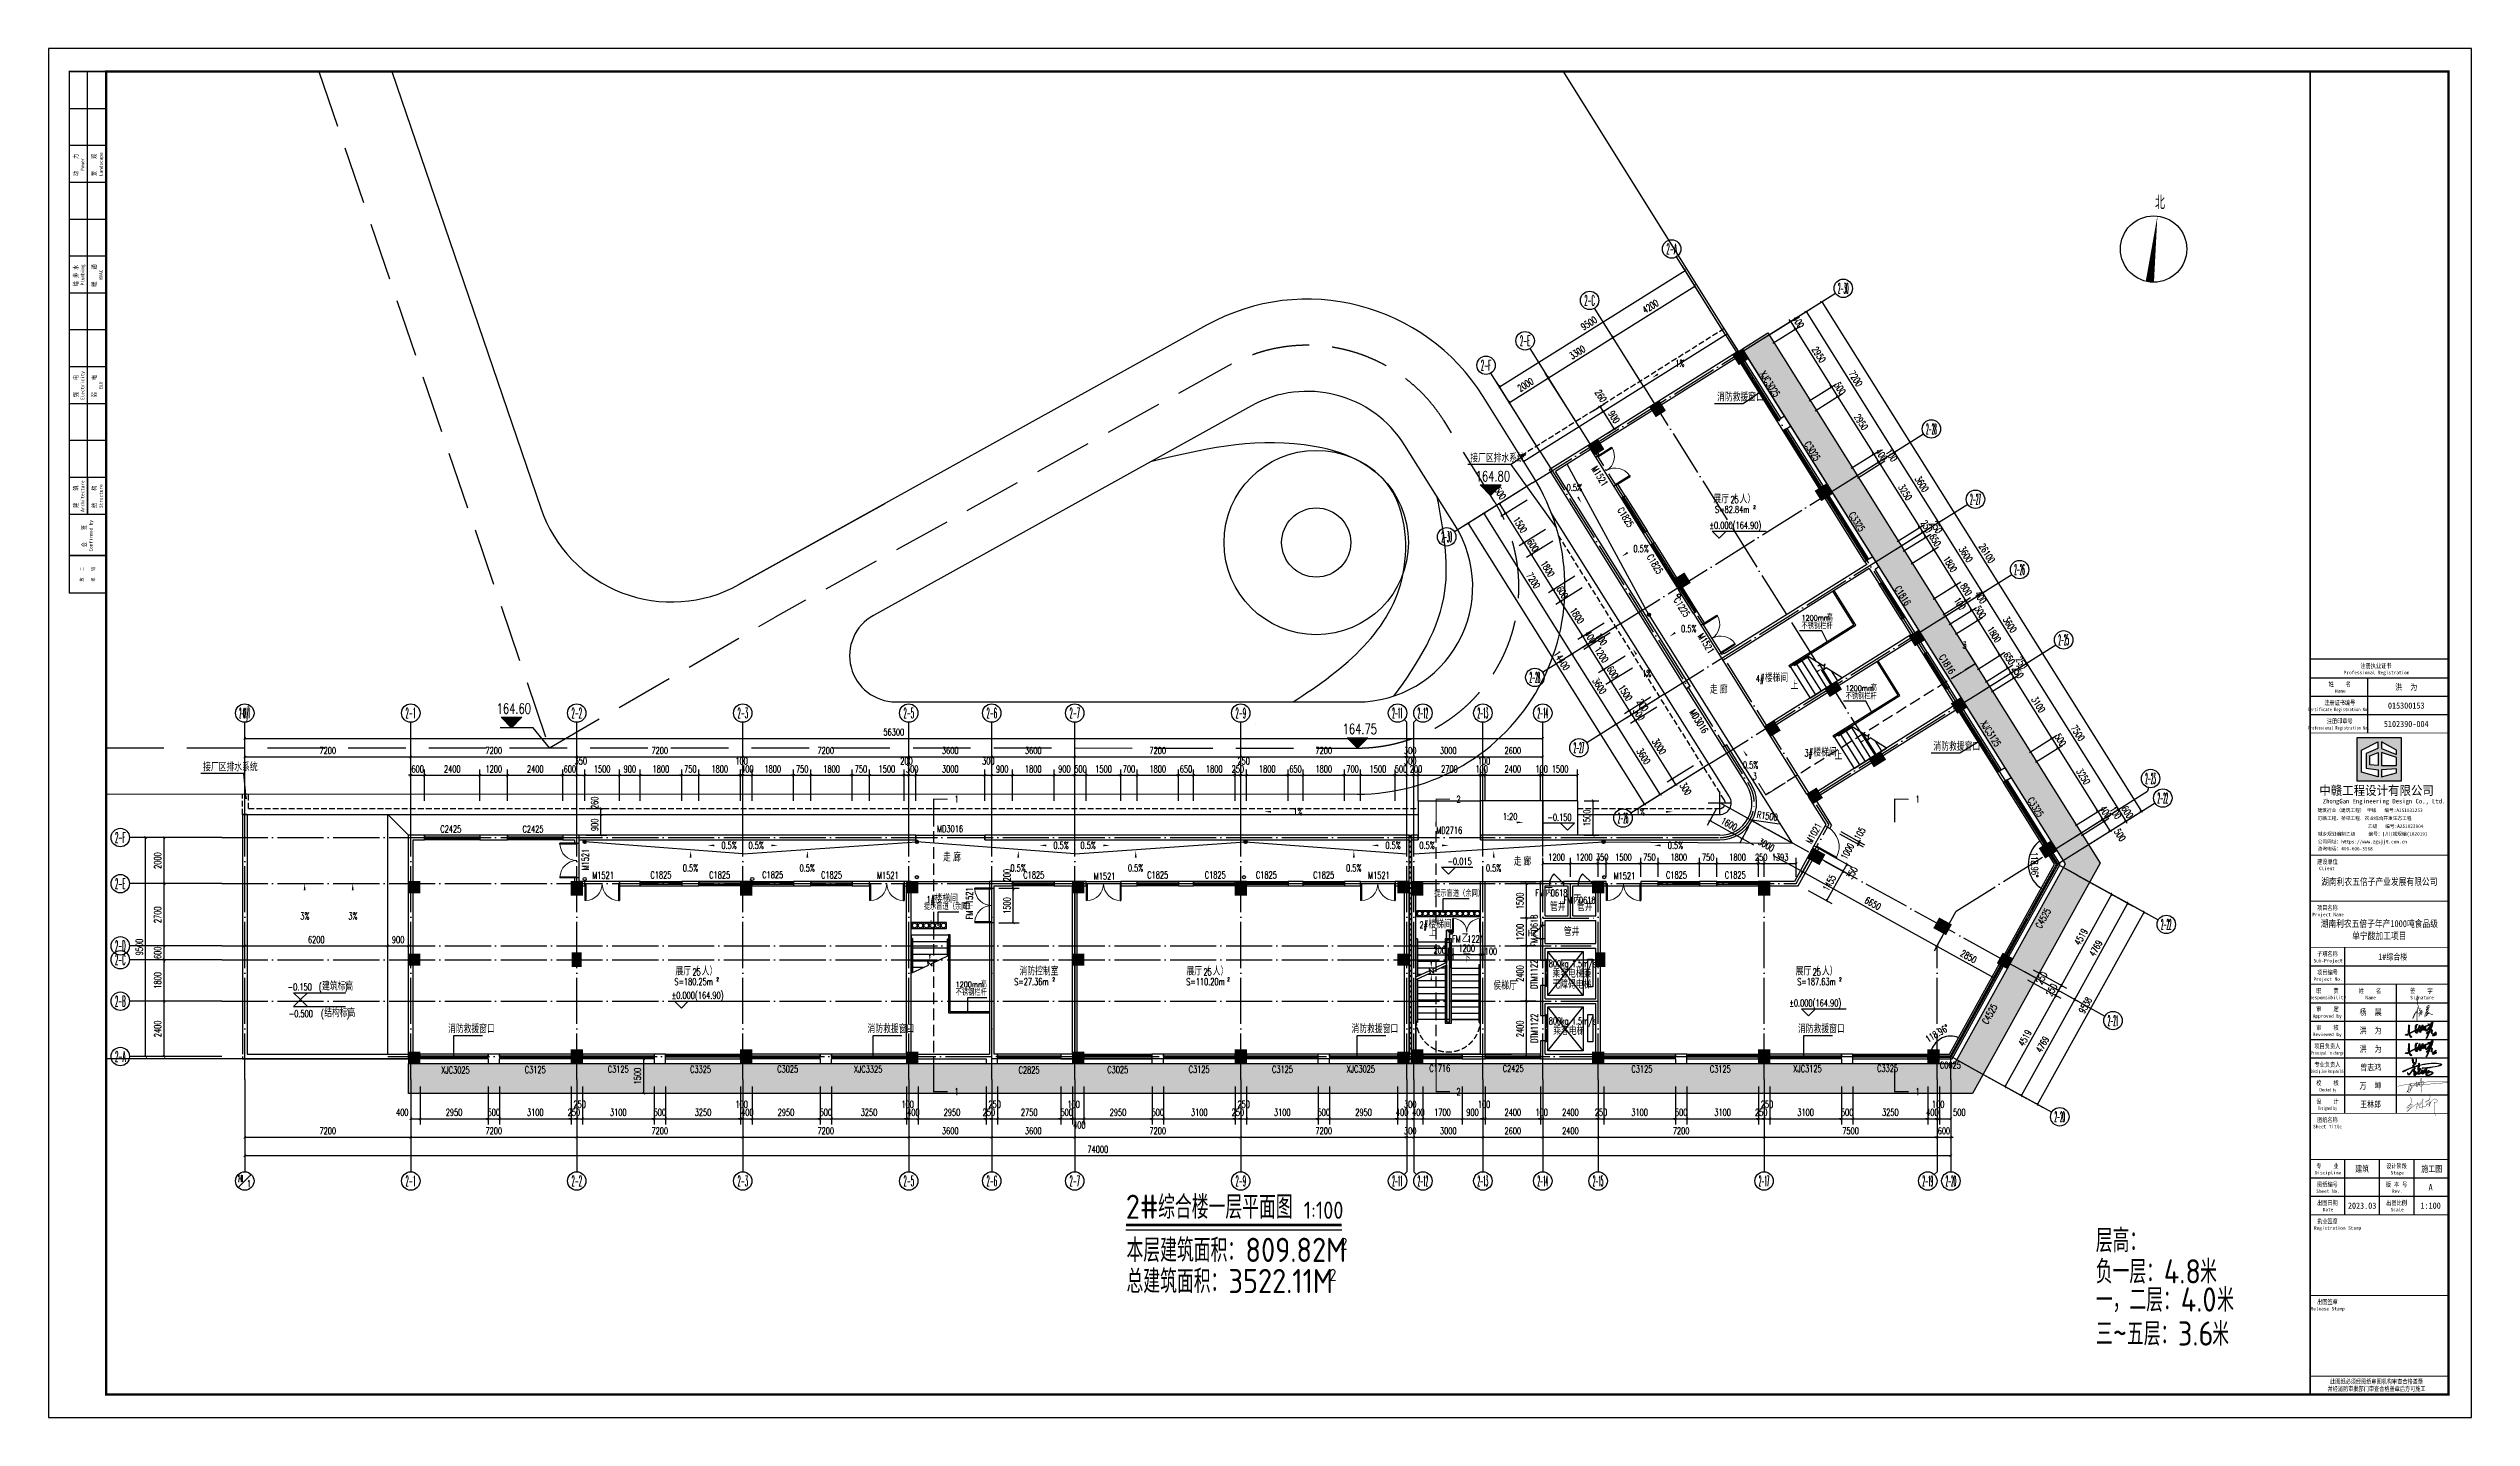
# Model space of a CAD drawing. Extents: x -9422388 to 15610651, y -1992469 to 953794.
# Drawn here: x 13566667 to 13671767, y -419339 to -359939 of the extents above; entities that cross this region are included whole.
import ezdxf
from ezdxf.enums import TextEntityAlignment as Align

# ---------------------------------------------------------------- set-up
doc = ezdxf.new("R2010")
doc.units = 0
doc.header["$LTSCALE"] = 1000
doc.linetypes.add('DASH', pattern=[0.35, 0.25, -0.1])
doc.linetypes.add('DOTE', pattern=[2.42, 2, -0.2, 0.02, -0.2])
doc.layers.add('0-面积', color=2, linetype='Continuous', plot=False)
for name, color, linetype in [('A-ANNO-IDEN', 3, 'Continuous'), ('A-DOOR', 141, 'Continuous'), ('A-DOOR-IDEN', 7, 'Continuous'), ('A-ELEV-LIN-0.4', 40, 'Continuous'), ('A-FLOR-EVTR', 2, 'Continuous'), ('A-FLOR-GRND', 2, 'Continuous'), ('A-FLOR-OTHER1-ON', 253, 'Continuous'), ('AXIS', 3, 'Continuous'), ('AXIS_TEXT', 7, 'Continuous'), ('C-KZ', 2, 'Continuous'), ('C-Z-HATCH', 253, 'Continuous'), ('COLUMN', 9, 'Continuous'), ('CURTWALL', 4, 'Continuous'), ('DIM_ELEV', 3, 'Continuous'), ('DIM_LEAD', 3, 'Continuous'), ('DIM_SYMB', 3, 'Continuous'), ('DOTE', 1, 'Continuous'), ('P-图框', 7, 'Continuous'), ('PUB_DIM', 3, 'Continuous'), ('PUB_HATCH', 8, 'Continuous'), ('PUB_TEXT', 7, 'Continuous'), ('PUB_TITLE', 4, 'Continuous'), ('STAIR', 2, 'Continuous'), ('WALL', 9, 'Continuous'), ('WALL-PARAPET', 6, 'Continuous'), ('WINDOW', 4, 'Continuous'), ('WINDOW_TEXT', 7, 'Continuous'), ('中赣LOGO', 7, 'Continuous'), ('图框字', 3, 'Continuous'), ('曾志鸿签名', 154, 'Continuous'), ('道路', 4, 'Continuous')]:
    doc.layers.add(name, color=color, linetype=linetype)
doc.styles.add('_TCH_AXIS', font='COMPLEX', dxfattribs={"bigfont": 'GBCBIG'})
doc.styles.add('_TCH_DIM', font='SIMPLEX', dxfattribs={"bigfont": 'GBCBIG'})
doc.styles.add('_TCH_DIM_T3', font='SIMPLEX', dxfattribs={"width": 0.705882, "bigfont": 'GBCBIG'})
doc.styles.add('_TCH_LABEL', font='COMPLEX', dxfattribs={"bigfont": 'GBCBIG'})
doc.styles.add('_TCH_WINDOW', font='SIMPLEX', dxfattribs={"height": 3.5, "bigfont": 'GBCBIG'})
doc.styles.add('COMPLEX', font='COMPLEX')
doc.styles.get("Standard").update_dxf_attribs({"font": 'gbenor.shx', "bigfont": 'gbcbig.shx'})
doc.styles.add('STYLE-ARIAL', font='')
doc.styles.add('图签', font='', dxfattribs={"width": 0.66})
doc.styles.add('统一文字', font='', dxfattribs={"width": 0.8})
doc.styles.add('黑体', font='simhei.ttf')
doc.styles.get('STYLE-ARIAL').set_extended_font_data('NSimSun')
doc.styles.get('图签').set_extended_font_data('SimSun')
doc.styles.get('统一文字').set_extended_font_data('SimSun')
doc.dimstyles.new('_TCH_ARCH&&100', dxfattribs={"dimtxt": 297.5, "dimasz": 100, "dimexe": 250, "dimexo": 300, "dimgap": 126.25, "dimtad": 1, "dimdec": 0, "dimzin": 0, "dimdsep": 46, "dimtxsty": '_TCH_DIM_T3', "dimblk": 'ARCHTICK', "dimcen": 0.09, "dimclrt": 7, "dimazin": 2, "dimtfac": 1, "dimtdec": 0, "dimtix": 1, "dimtmove": 2, "dimatfit": 3, "dimfxl": 0, "dimtolj": 1, "dimtzin": 0, "dimarcsym": 0})
doc.dimstyles.new('_TCH_ARROW&&100', dxfattribs={"dimtxt": 297.5, "dimasz": 200, "dimexe": 250, "dimexo": 300, "dimgap": 126.25, "dimtad": 1, "dimdec": 0, "dimzin": 0, "dimdsep": 46, "dimtxsty": '_TCH_DIM_T3', "dimcen": 0.09, "dimclrt": 7, "dimazin": 2, "dimtfac": 1, "dimtdec": 0, "dimtix": 1, "dimtmove": 2, "dimatfit": 3, "dimfxl": 0, "dimtolj": 1, "dimtzin": 0, "dimarcsym": 0})

msp = doc.modelspace()

# ---------------------------------------------------------------- texts
at = {"layer": 'A-ANNO-IDEN', "color": 7}
for s, height, p in [('2#', 1050, (13613397.9029, -410716.86475)), ('综合楼一层平面图', 1012.765957, (13614797.9029, -410716.86475)), ('1:100', 750, (13621113.5412, -410716.86475)), ('本层建筑面积：', 1012.765957, (13613426.16428, -412588.70475)), ('809.82M', 1050, (13618586.80257, -412588.70475)), ('2', 525, (13622702.36011, -412063.70475)), ('层高：', 1012.765957, (13655469.75033, -412168.77112)), ('总建筑面积：', 1012.765957, (13613426.16428, -413940.71903)), ('3522.11M', 1050, (13617849.56853, -413940.71903)), ('2', 525, (13622224.56853, -413415.71903)), ('负一层：', 1012.765957, (13655469.75033, -413520.7854)), ('4.8', 1050, (13658418.6865, -413520.7854)), ('米', 1012.76596, (13659993.6865, -413520.7854)), ('一，二层：', 1012.765957, (13655469.75033, -414742.27897)), ('4.0', 1050, (13659155.92055, -414742.27897)), ('米', 1012.76596, (13660730.92055, -414742.27897)), ('米', 1012.76596, (13660518.6865, -416217.73747)), ('三', 1012.76596, (13655469.75033, -416217.73747)), ('~', 1050, (13656206.98438, -416217.73747)), ('五层：', 1012.765957, (13656819.48438, -416217.73747)), ('3.6', 1050, (13659031.1865, -416217.73747))]:
    msp.add_text(s, height=height, dxfattribs=at).set_placement(p)
at = {"layer": 'AXIS_TEXT', "color": 7, "style": '_TCH_AXIS'}
for s, height, width, p, p2 in [('2-01', 286.216701, 0.195656, (13574902.6209, -409110.52131), (13575102.6209, -409110.52131)), ('1', 286.2167, 1.630466, (13575262.6209, -409325.18384), (13575462.6209, -409325.18384))]:
    msp.add_text(s, height=height, dxfattribs=dict(at, width=width)).set_placement(p, p2, align=Align.FIT)
at = {"layer": 'DIM_ELEV', "color": 7, "style": '_TCH_DIM', "width": 0.705882}
for s, height, p in [('164.80', 446.25, (13628575.97874, -378719.82157)), ('%%P0.000(164.90)', 297.5, (13638712.67723, -380776)), ('164.60', 446.25, (13586109.64362, -388800.03715)), ('164.75', 446.25, (13622805.64493, -389685.17006)), ('-0.150', 297.5, (13631687.39086, -393444.94686)), ('-0.015', 297.5, (13627353.6721, -395354.86268)), ('%%P0.000(164.90)', 297.5, (13593699.92723, -401169.74699)), ('%%P0.000(164.90)', 297.5, (13642178.37487, -401500))]:
    msp.add_text(s, height=height, dxfattribs=at).set_placement(p)
at = {"layer": 'DIM_LEAD', "color": 7, "style": '_TCH_DIM'}
for s, p in [('消防救援窗口', (13639042.87251, -375245.69944)), ('接厂区排水系统', (13628337.97018, -377888.97471)), ('接厂区排水系统', (13573375.66391, -391295.69134)), ('消防救援窗口', (13648427.22203, -390403.39375)), ('消防救援窗口', (13584000.79823, -402655.5258)), ('消防救援窗口', (13602193.03025, -402655.5258)), ('消防救援窗口', (13623183.75315, -402655.5258)), ('消防救援窗口', (13642554.59045, -402655.5258))]:
    msp.add_text(s, height=337.588652, dxfattribs=at).set_placement(p)
at = {"layer": 'DIM_LEAD', "color": 7, "linetype": 'Continuous', "style": '_TCH_DIM'}
for p in [(13604635.73385, -397306.80041), (13626772.48171, -396741.9108)]:
    msp.add_text('提示盲道（余同）', height=270.070922, dxfattribs=at).set_placement(p)
at = {"layer": 'DIM_SYMB', "color": 7, "width": 0.705882}
for s, style, p in [('1%', '_TCH_DIM', (13637233.41647, -373746.94166)), ('0.5%', '_TCH_DIM', (13632516.2526, -379138.54246)), ('0.5%', '_TCH_DIM', (13635415.0364, -381790.40267)), ('0.5%', '_TCH_DIM', (13637481.54384, -385263.95619)), ('3', '_TCH_LABEL', (13649683.45835, -385975.94548)), ('1%', '_TCH_DIM', (13635795.9652, -387208.12329)), ('0.5%', '_TCH_DIM', (13640163.64208, -391173.50908)), ('3', '_TCH_LABEL', (13640586.34024, -391669.02713)), ('1', '_TCH_LABEL', (13605969.92723, -392657.75)), ('1%', '_TCH_DIM', (13620662.95727, -393202.2957)), ('2', '_TCH_LABEL', (13627739.92723, -392657.75)), ('1%', '_TCH_DIM', (13635517.48896, -393207.37568)), ('1', '_TCH_LABEL', (13647652.42723, -392657.75)), ('1:20', '_TCH_DIM', (13629748.47572, -393411.75956)), ('0.5%', '_TCH_DIM', (13595855.30676, -394664.33132)), ('0.5%', '_TCH_DIM', (13597029.93423, -394664.33132)), ('0.5%', '_TCH_DIM', (13610255.30676, -394664.33132)), ('0.5%', '_TCH_DIM', (13611429.93423, -394664.33132)), ('0.5%', '_TCH_DIM', (13624655.30676, -394664.33132)), ('0.5%', '_TCH_DIM', (13626129.93538, -394664.33132)), ('0.5%', '_TCH_DIM', (13636903.00383, -394664.32608)), ('0.5%', '_TCH_DIM', (13594180.71466, -395647.11995)), ('0.5%', '_TCH_DIM', (13599243.63639, -395647.11995)), ('0.5%', '_TCH_DIM', (13608391.82983, -395647.11995)), ('0.5%', '_TCH_DIM', (13613486.67131, -395647.11995)), ('0.5%', '_TCH_DIM', (13622949.84597, -395647.11995)), ('0.5%', '_TCH_DIM', (13629016.22127, -395647.11995)), ('3%', '_TCH_DIM', (13577588.61716, -397723.47762)), ('3%', '_TCH_DIM', (13579674.10732, -397723.47762)), ('1', '_TCH_LABEL', (13605969.92723, -405345.25)), ('2', '_TCH_LABEL', (13627739.92723, -405345.25)), ('1', '_TCH_LABEL', (13647652.42723, -405345.25))]:
    msp.add_text(s, height=297.5, dxfattribs=dict(at, style=style)).set_placement(p)
at = {"layer": 'DIM_SYMB', "color": 7, "style": '_TCH_DIM'}
for s, p in [('上', (13642229.77705, -387741.2137)), ('上', (13644141.65667, -390791.57701)), ('上', (13604790.86558, -398169.74423)), ('上', (13626540.86558, -398469.74686)), ('下', (13628025.17409, -399589.74686))]:
    msp.add_text(s, height=337.58865, dxfattribs=at).set_placement(p)
at = {"layer": 'PUB_DIM', "color": 7, "style": '_TCH_DIM', "width": 0.705882}
msp.add_text('R1500', height=297.5, rotation=351.0827145195, dxfattribs=at).set_placement((13640751.22968, -393317.73901))
at = {"layer": 'PUB_TEXT', "style": '_TCH_DIM'}
for s, height, p in [('北', 578.7234, (13658036.22741, -366914.44938)), ('展厅（', 337.588652, (13638883.39837, -379667.11039)), ('人）', 337.588652, (13640020.63241, -379667.11039)), ('走', 337.58865, (13638730.27857, -387932.75459)), ('廊', 337.58865, (13639166.02326, -387932.75459)), ('楼梯间', 337.588652, (13641113.56087, -387425.17804)), ('楼梯间', 337.588652, (13643219.6361, -390654.21784)), ('走', 337.58865, (13605469.32875, -395208.61416)), ('廊', 337.58865, (13605905.07343, -395208.61416)), ('楼梯间', 337.588652, (13605101.04152, -397009.69673)), ('管井', 337.588652, (13631797.17155, -397352.29625)), ('管井', 337.588652, (13632965.80904, -397352.29625)), ('楼梯间', 337.588652, (13626521.87713, -398113.03377)), ('管井', 337.588652, (13632397.8895, -398443.66082)), ('建筑标高', 337.588652, (13578535.85424, -400803.24699)), ('展厅（', 337.588652, (13593862.34795, -400153.68562)), ('人）', 337.588652, (13594999.58199, -400153.68562)), ('消防控制室', 337.588652, (13608786.18583, -400153.68838)), ('展厅（', 337.588652, (13616027.87661, -400153.68838)), ('人）', 337.588652, (13617165.11065, -400153.68838)), ('侯梯厅', 337.588652, (13629343.77426, -400775.97071)), ('乘客电梯兼', 337.588652, (13631902.51403, -400253.48455)), ('无障碍电梯', 337.588652, (13631902.51403, -400730.25317)), ('展厅（', 337.588652, (13642450.947, -400153.68838)), ('人）', 337.588652, (13643588.18105, -400153.68838)), ('结构标高', 337.588652, (13578626.52445, -401963.24699)), ('乘客电梯', 337.588652, (13631937.33991, -402740.61957))]:
    msp.add_text(s, height=height, dxfattribs=at).set_placement(p)
for s, height, width, p in [('25', 297.5, 0.705882, (13639620.63241, -379667.11039)), ('S=82.84m', 297.5, 0.705882, (13638952.54208, -380090.2849)), ('2', 148.75, 0.705882, (13640612.54208, -379915.2849)), ('4#', 297.5, 0.705882, (13640723.56087, -387425.17804)), ('3#', 297.5, 0.705882, (13642829.6361, -390654.21784)), ('1#', 297.5, 0.705882, (13604751.04152, -397009.69673)), ('2#', 297.5, 0.705882, (13626131.87713, -398113.03377)), ('S=180.25m', 297.5, 0.705882, (13593816.49166, -400576.86013)), ('25', 297.5, 0.705882, (13594599.58199, -400153.68562)), ('2', 148.75, 0.705882, (13595636.49166, -400401.86013)), ('S=27.36m', 297.5, 0.705882, (13608554.45575, -400576.86289)), ('2', 148.75, 0.705882, (13610214.45575, -400401.86289)), ('S=110.20m', 297.5, 0.705882, (13616016.52032, -400576.86289)), ('25', 297.5, 0.705882, (13616765.11065, -400153.68838)), ('2', 148.75, 0.705882, (13617796.52032, -400401.86289)), ('800kg 1.5m/s', 297.5, 0.6, (13631743.44701, -399799.00985)), ('S=187.63m', 297.5, 0.705882, (13642517.09071, -400576.86289)), ('25', 297.5, 0.705882, (13643188.18105, -400153.68838)), ('2', 148.75, 0.705882, (13644337.09071, -400401.86289)), ('-0.150', 297.5, 0.705882, (13577046.85424, -400803.24699)), ('(', 297.5, 0.705882, (13578395.85424, -400803.24699)), (')', 297.5, 0.705882, (13579518.83296, -400803.24699)), ('-0.500', 297.5, 0.705882, (13577091.52445, -401963.24699)), ('(', 297.5, 0.705882, (13578486.52445, -401963.24699)), (')', 297.5, 0.705882, (13579609.50317, -401963.24699)), ('800kg 1.5m/s', 297.5, 0.6, (13631743.44701, -402286.14487)), ('C0625', 297.5, 0.705882, (13648709.51896, -404198.27069))]:
    msp.add_text(s, height=height, dxfattribs=dict(at, width=width)).set_placement(p)
at = {"layer": 'PUB_TEXT', "color": 0, "style": '_TCH_DIM', "width": 0.705882}
for p in [(13642704.65381, -384763.67641), (13644616.53342, -387814.03972), (13606016.21361, -400667.80041)]:
    msp.add_text('1200mm', height=238, dxfattribs=at).set_placement(p)
at = {"layer": 'PUB_TEXT', "color": 0, "style": '_TCH_DIM'}
for s, height, p in [('高', 270.07092, (13643792.65381, -384763.67641)), ('不锈钢栏杆', 270.070922, (13642704.65381, -385127.67641)), ('高', 270.07092, (13645704.53342, -387814.03972)), ('不锈钢栏杆', 270.070922, (13644616.53342, -388178.03972)), ('高', 270.07092, (13607104.21361, -400667.80041)), ('不锈钢栏杆', 270.070922, (13606016.21361, -401031.80041))]:
    msp.add_text(s, height=height, dxfattribs=at).set_placement(p)
at = {"layer": 'PUB_TEXT'}
for s, p in [('走', (13630222.76208, -395392.25799)), ('廊', (13630643.50676, -395392.25799))]:
    msp.add_text(s, height=337.58865, dxfattribs=at).set_placement(p)
at = {"layer": 'PUB_TEXT', "style": '_TCH_DIM', "width": 0.705882}
for p in [(13653095.71652, -398145.1307), (13650778.65384, -402302.77504)]:
    msp.add_text('C4525', height=297.5, rotation=60.8797385495, dxfattribs=at).set_placement(p)
at = {"layer": 'WINDOW_TEXT', "style": '_TCH_WINDOW', "width": 0.705882}
for s, rotation, p in [('MD3016', 302.0782976763, (13637831.18021, -388733.69263)), ('MD3016', 0.0000387631, (13605212.62133, -393943.74176)), ('MD2716', 0.0000387631, (13626862.62122, -394007.90415)), ('1521', 90.0000000004, (13606762.67479, -397060.16422)), ('FM', 90.0000000004, (13606762.67479, -397725.9089)), ('0618', 90, (13631258.76289, -398240.93638)), ('FM', 90, (13631258.76289, -398906.68107))]:
    msp.add_text(s, height=297.5, rotation=rotation, dxfattribs=at).set_placement(p)
at = {"layer": 'WINDOW_TEXT', "style": '_TCH_WINDOW'}
for s, rotation, p in [('甲', 90.0000000004, (13606762.67479, -397305.9089)), ('丙', 90, (13631258.76289, -398486.68107))]:
    msp.add_text(s, height=337.58865, rotation=rotation, dxfattribs=at).set_placement(p)
at = {"layer": 'WINDOW_TEXT', "style": '_TCH_WINDOW', "width": 0.705882}
for s, p in [('FM', (13631164.13814, -396724.74686)), ('0618', (13631829.88282, -396724.74686)), ('FM', (13632388.04186, -397038.68274)), ('0618', (13633053.78654, -397038.68274)), ('FM', (13627544.74856, -398725.5782)), ('1221', (13628210.49324, -398725.5782))]:
    msp.add_text(s, height=297.5, dxfattribs=at).set_placement(p)
at = {"layer": 'WINDOW_TEXT', "style": '_TCH_WINDOW'}
for s, p in [('丙', (13631584.13814, -396724.74686)), ('丙', (13632808.04186, -397038.68274)), ('乙', (13627964.74856, -398725.5782))]:
    msp.add_text(s, height=337.58865, dxfattribs=at).set_placement(p)

# ---------------------------------------------------------------- blocks, each defined once
blk = doc.blocks.new('柱网22222')
at = {"layer": 'C-Z-HATCH'}
h = blk.add_hatch(color=0, dxfattribs=at)
h.dxf.hatch_style = 1
h.paths.add_polyline_path([(97500, 330556), (98000, 330556), (98000, 330056), (97500, 330056)])
h = blk.add_hatch(color=0, dxfattribs=at)
h.dxf.hatch_style = 1
h.paths.add_polyline_path([(104550, 330556), (105050, 330556), (105050, 329956), (104550, 329956)])
h = blk.add_hatch(color=0, dxfattribs=at)
h.dxf.hatch_style = 1
h.paths.add_polyline_path([(111900, 330556), (112400, 330556), (112400, 329956), (111900, 329956)])
h = blk.add_hatch(color=0, dxfattribs=at)
h.dxf.hatch_style = 1
h.paths.add_polyline_path([(119100, 330556), (119600, 330556), (119600, 330056), (119100, 330056)])
h = blk.add_hatch(color=0, dxfattribs=at)
h.dxf.hatch_style = 1
h.paths.add_polyline_path([(126300, 330556), (126800, 330556), (126800, 330056), (126300, 330056)])
h = blk.add_hatch(color=0, dxfattribs=at)
h.dxf.hatch_style = 1
h.paths.add_polyline_path([(133350, 330556), (133850, 330556), (133850, 329956), (133350, 329956)])
h = blk.add_hatch(color=0, dxfattribs=at)
h.dxf.hatch_style = 1
h.paths.add_polyline_path([(140400, 330556), (140900, 330556), (140900, 330056), (140400, 330056)])
h = blk.add_hatch(color=0, dxfattribs=at)
h.dxf.hatch_style = 1
h.paths.add_polyline_path([(97500, 327406), (98000, 327406), (98000, 326906), (97500, 326906)])
h = blk.add_hatch(color=0, dxfattribs=at)
h.dxf.hatch_style = 1
h.paths.add_polyline_path([(104600, 327456), (105000, 327456), (105000, 326856), (104600, 326856)])
h = blk.add_hatch(color=0, dxfattribs=at)
h.dxf.hatch_style = 1
h.paths.add_polyline_path([(126300, 327406), (126800, 327406), (126800, 326906), (126300, 326906)])
h = blk.add_hatch(color=0, dxfattribs=at)
h.dxf.hatch_style = 1
h.paths.add_polyline_path([(140400, 327406), (140900, 327406), (140900, 326906), (140400, 326906)])
h = blk.add_hatch(color=0, dxfattribs=at)
h.dxf.hatch_style = 1
h.paths.add_polyline_path([(97500, 323156), (98000, 323156), (98000, 322656), (97500, 322656)])
h = blk.add_hatch(color=0, dxfattribs=at)
h.dxf.hatch_style = 1
h.paths.add_polyline_path([(104550, 323256), (105050, 323256), (105050, 322656), (104550, 322656)])
h = blk.add_hatch(color=0, dxfattribs=at)
h.dxf.hatch_style = 1
h.paths.add_polyline_path([(111900, 323256), (112400, 323256), (112400, 322656), (111900, 322656)])
h = blk.add_hatch(color=0, dxfattribs=at)
h.dxf.hatch_style = 1
h.paths.add_polyline_path([(119100, 323156), (119600, 323156), (119600, 322656), (119100, 322656)])
h = blk.add_hatch(color=0, dxfattribs=at)
h.dxf.hatch_style = 1
h.paths.add_polyline_path([(126300, 323156), (126800, 323156), (126800, 322656), (126300, 322656)])
h = blk.add_hatch(color=0, dxfattribs=at)
h.dxf.hatch_style = 1
h.paths.add_polyline_path([(133350, 323256), (133850, 323256), (133850, 322656), (133350, 322656)])
h = blk.add_hatch(color=0, dxfattribs=at)
h.dxf.hatch_style = 1
h.paths.add_polyline_path([(140400, 323156), (140900, 323156), (140900, 322656), (140400, 322656)])
at = {"layer": 'C-KZ', "color": 0, "const_width": 30}
for points in [[(97500, 330556), (98000, 330556), (98000, 330056), (97500, 330056)], [(104550, 330556), (105050, 330556), (105050, 329956), (104550, 329956)], [(111900, 330556), (112400, 330556), (112400, 329956), (111900, 329956)], [(119100, 330556), (119600, 330556), (119600, 330056), (119100, 330056)], [(126300, 330556), (126800, 330556), (126800, 330056), (126300, 330056)], [(133350, 330556), (133850, 330556), (133850, 329956), (133350, 329956)], [(140400, 330556), (140900, 330556), (140900, 330056), (140400, 330056)], [(97500, 327406), (98000, 327406), (98000, 326906), (97500, 326906)], [(104600, 327456), (105000, 327456), (105000, 326856), (104600, 326856)], [(126300, 327406), (126800, 327406), (126800, 326906), (126300, 326906)], [(140400, 327406), (140900, 327406), (140900, 326906), (140400, 326906)], [(97500, 323156), (98000, 323156), (98000, 322656), (97500, 322656)], [(104550, 323256), (105050, 323256), (105050, 322656), (104550, 322656)], [(111900, 323256), (112400, 323256), (112400, 322656), (111900, 322656)], [(119100, 323156), (119600, 323156), (119600, 322656), (119100, 322656)], [(126300, 323156), (126800, 323156), (126800, 322656), (126300, 322656)], [(133350, 323256), (133850, 323256), (133850, 322656), (133350, 322656)], [(140400, 323156), (140900, 323156), (140900, 322656), (140400, 322656)]]:
    blk.add_lwpolyline(points, close=True, dxfattribs=at)
blk = doc.blocks.new('宿舍楼柱网1')
at = {"layer": 'C-Z-HATCH'}
h = blk.add_hatch(color=0, dxfattribs=at)
h.dxf.hatch_style = 1
h.paths.add_polyline_path([(645860, 167538), (646284, 167803), (646019, 168227), (645595, 167962)])
h = blk.add_hatch(color=0, dxfattribs=at)
h.dxf.hatch_style = 1
edge = h.paths.add_edge_path()
edge.add_line((642259, 165280), (642680, 165549))
edge.add_line((642680, 165549), (642415, 165973))
edge.add_line((642415, 165973), (641991, 165708))
edge.add_line((641991, 165708), (642262, 165283))
h = blk.add_hatch(color=0, dxfattribs=at)
h.dxf.hatch_style = 1
h.paths.add_polyline_path([(642259, 165280), (642683, 165545), (642418, 165969), (641994, 165704)])
h = blk.add_hatch(color=0, dxfattribs=at)
h.dxf.hatch_style = 1
h.paths.add_polyline_path([(639588, 163611), (640012, 163876), (639747, 164300), (639323, 164035)])
h = blk.add_hatch(color=0, dxfattribs=at)
h.dxf.hatch_style = 1
h.paths.add_polyline_path([(649437, 161642), (649946, 161960), (649681, 162384), (649172, 162066)])
h = blk.add_hatch(color=0, dxfattribs=at)
h.dxf.hatch_style = 1
h.paths.add_polyline_path([(643252, 157766), (643760, 158084), (643495, 158508), (642987, 158190)])
h = blk.add_hatch(color=0, dxfattribs=at)
h.dxf.hatch_style = 1
h.paths.add_polyline_path([(653505, 155340), (653929, 155605), (653664, 156029), (653240, 155764)])
h = blk.add_hatch(color=0, dxfattribs=at)
h.dxf.hatch_style = 1
h.paths.add_polyline_path([(649809, 153142), (650317, 153460), (650105, 153799), (649597, 153481)])
h = blk.add_hatch(color=0, dxfattribs=at)
h.dxf.hatch_style = 1
h.paths.add_polyline_path([(655338, 152417), (655762, 152682), (655497, 153106), (655073, 152841)])
h = blk.add_hatch(color=0, dxfattribs=at)
h.dxf.hatch_style = 1
h.paths.add_polyline_path([(647235, 151411), (647659, 151675), (647394, 152100), (646970, 151835)])
h = blk.add_hatch(color=0, dxfattribs=at)
h.dxf.hatch_style = 1
h.paths.add_polyline_path([(651721, 150092), (652229, 150410), (652017, 150749), (651509, 150431)])
h = blk.add_hatch(color=0, dxfattribs=at)
h.dxf.hatch_style = 1
h.paths.add_polyline_path([(649067, 148487), (649491, 148752), (649226, 149176), (648802, 148911)])
h = blk.add_hatch(color=0, dxfattribs=at)
h.dxf.hatch_style = 1
h.paths.add_polyline_path([(648829, 146138), (649071, 146576), (649596, 146285), (649354, 145848)])
h = blk.add_hatch(color=0, dxfattribs=at)
h.dxf.hatch_style = 1
h.paths.add_polyline_path([(659156, 146135), (659665, 146453), (659400, 146877), (658891, 146560)])
h = blk.add_hatch(color=0, dxfattribs=at)
h.dxf.hatch_style = 1
h.paths.add_polyline_path([(631658, 145126), (632158, 145126), (632158, 144526), (631658, 144526)])
h = blk.add_hatch(color=0, dxfattribs=at)
h.dxf.hatch_style = 1
h.paths.add_polyline_path([(639508, 145126), (640008, 145126), (640008, 144626), (639508, 144626)])
h = blk.add_hatch(color=0, dxfattribs=at)
h.dxf.hatch_style = 1
h.paths.add_polyline_path([(646708, 145126), (647208, 145126), (647208, 144526), (646708, 144526)])
h = blk.add_hatch(color=0, dxfattribs=at)
h.dxf.hatch_style = 1
h.paths.add_polyline_path([(654841, 142811), (655083, 143249), (654558, 143539), (654316, 143102)])
h = blk.add_hatch(color=0, dxfattribs=at)
h.dxf.hatch_style = 1
h.paths.add_polyline_path([(639658, 142026), (640058, 142026), (640058, 141426), (639658, 141426)])
h = blk.add_hatch(color=0, dxfattribs=at)
h.dxf.hatch_style = 1
h.paths.add_polyline_path([(657509, 141335), (657751, 141772), (657313, 142015), (657071, 141577)])
h = blk.add_hatch(color=0, dxfattribs=at)
h.dxf.hatch_style = 1
h.paths.add_polyline_path([(631658, 137826), (632158, 137826), (632158, 137226), (631658, 137226)])
h = blk.add_hatch(color=0, dxfattribs=at)
h.dxf.hatch_style = 1
h.paths.add_polyline_path([(639508, 137726), (640008, 137726), (640008, 137226), (639508, 137226)])
h = blk.add_hatch(color=0, dxfattribs=at)
h.dxf.hatch_style = 1
h.paths.add_polyline_path([(646708, 137826), (647208, 137826), (647208, 137226), (646708, 137226)])
h = blk.add_hatch(color=0, dxfattribs=at)
h.dxf.hatch_style = 1
h.paths.add_polyline_path([(654058, 137826), (654558, 137826), (654558, 137226), (654058, 137226)])
at = {"layer": 'C-KZ', "color": 0, "const_width": 30}
for points in [[(645860, 167538), (646281, 167806), (646016, 168231), (645592, 167966), (645863, 167540)], [(642259, 165280), (642680, 165549), (642415, 165973), (641991, 165708), (642262, 165283)], [(639588, 163611), (640012, 163876), (639747, 164300), (639323, 164035), (639588, 163611)], [(649440, 161638), (649946, 161960), (649681, 162384), (649172, 162066), (649437, 161642)], [(643252, 157766), (643760, 158084), (643495, 158508), (642987, 158190), (643252, 157766)], [(653510, 155343), (653929, 155605), (653664, 156029), (653240, 155764), (653505, 155340)], [(649809, 153142), (650317, 153460), (650105, 153799), (649597, 153481), (649809, 153142)], [(655338, 152417), (655762, 152682), (655497, 153106), (655073, 152841), (655338, 152417)], [(647235, 151411), (647659, 151675), (647394, 152100), (646970, 151835), (647235, 151411)], [(651721, 150092), (652229, 150410), (652017, 150749), (651509, 150431), (651721, 150092)], [(649067, 148487), (649491, 148752), (649226, 149176), (648802, 148911), (649067, 148487)], [(648829, 146138), (649071, 146576), (649596, 146285), (649354, 145848), (648829, 146138)], [(659156, 146135), (659665, 146453), (659400, 146877), (658891, 146560), (659156, 146135)], [(654841, 142811), (655083, 143249), (654558, 143539), (654316, 143102), (654841, 142811)], [(657509, 141335), (657751, 141772), (657313, 142015), (657071, 141577), (657509, 141335)]]:
    blk.add_lwpolyline(points, dxfattribs=at)
for points in [[(631658, 145126), (632158, 145126), (632158, 144526), (631658, 144526)], [(639508, 145126), (640008, 145126), (640008, 144626), (639508, 144626)], [(646708, 145126), (647208, 145126), (647208, 144526), (646708, 144526)], [(639658, 142026), (640058, 142026), (640058, 141426), (639658, 141426)], [(631658, 137826), (632158, 137826), (632158, 137226), (631658, 137226)], [(639508, 137726), (640008, 137726), (640008, 137226), (639508, 137226)], [(646708, 137826), (647208, 137826), (647208, 137226), (646708, 137226)], [(654058, 137826), (654558, 137826), (654558, 137226), (654058, 137226)]]:
    blk.add_lwpolyline(points, close=True, dxfattribs=at)
blk = doc.blocks.new('A$C00294823')
at = {"linetype": 'Continuous'}
h = blk.add_hatch(color=256, dxfattribs=at)
h.dxf.hatch_style = 1
h.paths.add_polyline_path([(219, 124), (206, 124), (206, 119), (151, 100), (150, 115), (146, 117), (140, 98), (129, 92), (125, 93), (125, 112), (122, 115), (120, 112), (114, 87), (91, 75), (93, 110), (98, 116), (103, 117), (107, 120), (97, 120), (94, 118), (88, 106), (86, 73), (35, 47), (32, 51), (33, 110), (35, 113), (31, 117), (29, 114), (28, 99), (27, 55), (29, 44), (19, 39), (2, 34), (0, 32), (1, 29), (17, 27), (18, 29), (12, 32), (30, 39), (39, 16), (43, 11), (49, 9), (51, 12), (48, 20), (40, 24), (35, 40), (38, 44), (87, 68), (88, 55), (91, 48), (95, 46), (97, 47), (105, 56), (114, 77), (118, 83), (121, 82), (122, 78), (122, 64), (124, 55), (128, 53), (133, 61), (141, 84), (142, 92), (145, 93), (147, 90), (149, 72), (152, 70), (156, 74), (162, 85), (166, 97), (169, 91), (169, 77), (172, 69), (178, 64), (186, 65), (195, 74), (214, 102), (220, 116), (225, 119), (226, 115), (223, 104), (211, 73), (191, 54), (183, 40), (184, 40), (203, 60), (204, 56), (191, 24), (179, 0), (182, 0), (192, 18), (212, 66), (218, 72), (224, 74), (228, 69), (224, 48), (230, 40), (242, 35), (235, 24), (237, 22), (246, 23), (259, 29), (267, 38), (267, 41), (265, 42), (254, 42), (267, 58), (261, 55), (247, 41), (238, 41), (229, 47), (229, 56), (232, 66), (232, 72), (225, 79), (218, 79), (228, 105), (236, 138), (235, 145), (233, 145)])
h.paths.add_polyline_path([(91, 63), (92, 70), (110, 79), (109, 72), (102, 59), (94, 51)], flags=16)
h.paths.add_polyline_path([(126, 68), (125, 86), (138, 90), (134, 74), (128, 62)], flags=16)
h.paths.add_polyline_path([(152, 82), (151, 96), (164, 99), (154, 80)], flags=16)
h.paths.add_polyline_path([(174, 76), (173, 95), (171, 102), (204, 114), (217, 116), (208, 99), (192, 77), (184, 69), (178, 69)], flags=16)
h.paths.add_polyline_path([(227, 125), (227, 128), (228, 126)], flags=16)
h.paths.add_polyline_path([(228, 127), (228, 129), (229, 128)], flags=16)
h.paths.add_polyline_path([(243, 28), (245, 32), (249, 36), (260, 36), (249, 28)], flags=16)
for points in [[(233, 145), (235, 145), (236, 138), (228, 105), (218, 79), (225, 79), (232, 72), (232, 66), (229, 56), (229, 47), (238, 41), (247, 41), (261, 55), (267, 58), (254, 42), (265, 42), (267, 41), (267, 38), (259, 29), (246, 23), (237, 22), (235, 24), (242, 35), (230, 40), (224, 48), (228, 69), (224, 74), (218, 72), (212, 66), (192, 18), (182, 0), (179, 0), (191, 24), (204, 56), (203, 60), (186, 42), (185, 39), (183, 40), (191, 54), (211, 73), (223, 104), (226, 115), (225, 119), (220, 116), (214, 102), (195, 74), (186, 65), (178, 64), (172, 69), (169, 77), (169, 91), (167, 95), (165, 94), (162, 85), (156, 74), (152, 70), (149, 72), (147, 90), (145, 93), (142, 92), (141, 84), (133, 61), (128, 53), (124, 55), (122, 64), (122, 78), (121, 82), (118, 83), (114, 77), (105, 56), (97, 47), (95, 46), (91, 48), (88, 55), (87, 65), (84, 67), (38, 44), (35, 40), (40, 24), (48, 20), (51, 12), (49, 9), (43, 11), (39, 16), (30, 39), (15, 33), (14, 31), (18, 29), (17, 27), (1, 29), (0, 32), (2, 34), (19, 39), (29, 44), (27, 55), (28, 99), (29, 114), (31, 117), (35, 113), (33, 110), (32, 51), (35, 47), (86, 73), (88, 106), (94, 118), (97, 120), (107, 120), (103, 117), (98, 116), (93, 110), (91, 77), (93, 76), (114, 87), (120, 112), (122, 115), (125, 112), (125, 93), (129, 92), (140, 98), (146, 117), (150, 115), (151, 103), (153, 101), (206, 119), (206, 122), (197, 123), (193, 125), (219, 124), (233, 145)], [(110, 77), (109, 78), (92, 70), (91, 63), (93, 54), (95, 52), (102, 59), (109, 72), (110, 77)], [(138, 89), (137, 90), (128, 87), (125, 83), (126, 68), (128, 62), (134, 74), (138, 89)], [(163, 98), (162, 99), (154, 97), (151, 93), (152, 82), (154, 80), (163, 98)], [(216, 115), (215, 116), (204, 114), (171, 102), (173, 95), (174, 76), (178, 69), (184, 69), (192, 77), (208, 99), (216, 115)], [(228, 126), (227, 128), (227, 125), (228, 126)], [(229, 128), (228, 129), (228, 127), (229, 128)], [(259, 35), (258, 36), (249, 36), (245, 32), (243, 28), (249, 28), (259, 35)]]:
    blk.add_lwpolyline(points, dxfattribs=at)
blk = doc.blocks.new('A$C80fbf071')
at = {"lineweight": 53, "const_width": 12.8}
for points in [[(-532, 240), (-518, 265), (-494, 268), (-474, 255), (-455, 230), (-450, 207), (-446, 162), (-452, 122), (-476, 56), (-516, -33), (-562, -108), (-597, -152), (-637, -180), (-662, -186), (-672, -176), (-662, -154), (-609, -85), (-555, -41), (-505, -10), (-467, 2), (-435, -17), (-435, -45), (-461, -87), (-536, -184), (-633, -300), (-652, -323), (-588, -275), (-429, -132), (-306, -41), (-226, 6), (-170, 22), (-185, 39), (-204, 67), (-230, -100), (-256, -196), (-247, -147), (-181, -69), (-95, 24), (-6, 119), (37, 179), (46, 215), (28, 229), (9, 181), (4, 98), (-4, -98), (1, -179), (5, -198), (-10, -132), (-91, -155), (-131, -148), (-132, -135), (-89, -39), (-56, 9), (-32, 24), (-6, 16), (-3, -134), (43, -119), (141, -91), (190, -82)], [(333, 369), (346, 318), (336, 235), (305, 184), (260, 152), (189, 103), (152, 80), (168, 115), (218, 140), (279, 146), (328, 127), (357, 103), (353, 67), (319, 13), (245, -32), (192, -50), (173, -38), (189, -10), (255, 39), (300, 58), (340, 50), (348, 24), (344, -11), (305, -98), (295, -111), (318, -27), (386, 91), (445, 166), (492, 203), (541, 221), (615, 207), (652, 157), (657, 123), (642, 98), (616, 81), (561, 68), (520, 75), (516, 75), (530, -31), (537, -229), (551, -407), (565, -468), (581, -521)]]:
    blk.add_lwpolyline(points, dxfattribs=at)
blk = doc.blocks.new('A$Ca6e7ed98')
at = {"layer": '图框字', "color": 0, "const_width": 15}
for points in [[(-901, -54), (-741, -17), (-568, 19), (-441, 40), (-356, 54), (-166, 80), (38, 108), (274, 128), (477, 141), (643, 146), (840, 144), (1015, 139), (1259, 133), (1270, 127), (1270, 121), (1255, 109), (732, 63), (633, 55), (87, 16), (-155, -2)], [(-219, -5), (-310, -3), (-354, 17), (-354, 17), (-311, -38), (-305, -117), (-342, -228), (-400, -331), (-414, -342), (-427, -340), (-445, -325), (-453, -306), (-457, -287), (-458, -260), (-457, -234), (-455, -202), (-451, -177), (-446, -145), (-438, -106), (-429, -74), (-420, -43), (-406, -4), (-395, 22), (-384, 41), (-378, 50), (-371, 52), (-362, 48), (-353, 35), (-355, -14), (-366, -53), (-378, -87), (-398, -130), (-426, -172), (-460, -226), (-480, -257), (-495, -278), (-505, -291), (-517, -307), (-517, -313), (-512, -313), (-448, -258), (-408, -223), (-379, -196), (-336, -161), (-293, -116), (-268, -87), (-245, -63), (-245, -63), (-212, -28), (-187, 1), (-170, 24), (-155, 38), (-132, 48), (-110, 54), (-79, 67), (-53, 81), (-60, 97), (-78, 104), (-94, 116), (-104, 131), (-101, 118), (-98, 102), (-95, 72), (-96, 26), (-96, -7), (-91, -46), (-87, -65), (-78, -76), (-67, -76), (-56, -59), (-47, -36), (-38, -2), (-16, 89), (-10, 112), (-7, 114), (-5, 112), (-4, 74), (-1, 34), (0, 0), (2, -6), (7, -9), (12, -7), (21, 27), (53, 62), (80, 91), (102, 113), (135, 135), (178, 151), (203, 154), (222, 147), (236, 131), (241, 110), (231, 79), (214, 50), (184, 9), (164, -12), (145, -29), (145, -29), (127, -42), (103, -51), (81, -49), (68, -40), (59, -22), (53, 32), (58, 100), (58, 100), (66, 150), (76, 202), (88, 252), (93, 267), (99, 283), (112, 299), (121, 301), (130, 296), (133, 278), (136, 240), (133, 87), (132, 38), (128, -66), (124, -166), (121, -260), (121, -308), (121, -308), (121, -308), (123, -336)], [(-219, -5), (-155, -2)]]:
    blk.add_lwpolyline(points, dxfattribs=at)
blk = doc.blocks.new('A$C9ec033b9')
at = {"const_width": 0.3}
for points in [[(-2.5, 0.1), (-2.1, 0.4), (-1.6, 1.4), (-1.8, 2.7), (-2, 3.1), (-2, 4), (-2.1, 2.1), (-2.3, 0.2), (-2.4, -5.6), (-2.3, -1.2), (-2.9, -1.2), (-3.7, -1.8), (-4.6, -4), (-4.6, -4.5), (-4.2, -3.7), (-3.8, -2.7), (-3.4, -1.9), (-2.9, -0.6), (-2.3, -0.2), (-2.3, -1.2), (-1.9, -1.4), (-1.6, -1.8)], [(-1.3, 0.8), (-0.6, 0.9), (-1.1, -0.1), (0, 0), (0.3, -0.3), (0.3, -1.3), (-0.1, -2.4), (-0.4, -2.1)], [(3, 1.4), (3.5, 1.6), (3.5, 1.4), (3.3, 1.1), (3, 0.7), (3.4, 1), (3.6, 1.1), (3.4, 0.8), (3.6, 0.8), (3, 0.3), (2.6, -0.1), (3.1, 0.4), (3.2, 0.5), (3, 0.2), (2.5, -0.9), (1.9, -2.3), (1.9, -3.6), (2.1, -3.6)], [(2.4, 1), (2.6, 0.5)], [(2.5, -1.5), (2.6, -1.3), (3.1, -0.8), (3.5, -0.2), (3.2, -1), (2.7, -1.8), (2.5, -2.7), (2.7, -3), (3.2, -2.3), (3.5, -1.7), (3.9, -1.1), (4.1, -1.2), (3.9, -1.6), (3.4, -1.9), (3.1, -1.9), (3.1, -1.6), (3.4, -1.6), (4, -1.6), (6.2, -2.4)], [(2.9, 1.2), (2.8, 1.9), (3.5, 2.5), (4.1, 2.8), (4.1, 2.3), (4.1, 1.6), (3.9, 1.2)], [(0.1, -0.4), (0.1, -0.7), (-0.6, -1.8), (-1.5, -3.3)], [(-0.5, -0.3), (-0.7, -0.9), (-1, -1.4), (-1, -1.6), (-0.6, -1.2)]]:
    blk.add_lwpolyline(points, dxfattribs=at)
blk = doc.blocks.new('中赣设计')
at = {"layer": '中赣LOGO'}
h = blk.add_hatch(color=256, dxfattribs=at)
h.dxf.hatch_style = 1
h.paths.add_polyline_path([(355563, 340.9), (355563, 319.8), (355584.2, 319.8), (355584.2, 340.9)])
h.paths.add_polyline_path([(355582, 334.7), (355582, 332.7), (355574.8, 335.6), (355574.8, 338.7)], flags=16)
h.paths.add_polyline_path([(355582, 331.3), (355582, 327.3), (355574.8, 327.3), (355574.8, 333.6)], flags=16)
h.paths.add_polyline_path([(355573, 335.6), (355567.4, 333.1), (355567.4, 326.1), (355573.1, 325.2), (355573.1, 321.9), (355565.1, 324.2), (355565.1, 334.7), (355573, 338.7)], flags=16)
h.paths.add_polyline_path([(355573.1, 333.6), (355573.1, 327.3), (355569.1, 327.7), (355569.1, 332.1)], flags=16)
h.paths.add_polyline_path([(355582, 325.8), (355582, 323.8), (355574.8, 321.9), (355574.8, 325.2)], flags=16)
blk.add_lwpolyline([(355563, 340.9), (355584.2, 340.9), (355584.2, 319.8), (355563, 319.8)], close=True, dxfattribs=at)
for points in [[(355573, 338.7), (355573, 335.6), (355567.4, 333.1), (355567.4, 326.1), (355573.1, 325.2), (355573.1, 321.9), (355565.1, 324.2), (355565.1, 334.7), (355573, 338.7)], [(355574.8, 338.7), (355574.8, 335.6), (355582, 332.7), (355582, 334.7), (355574.8, 338.7)], [(355573.1, 333.6), (355573.1, 327.3), (355569.1, 327.7), (355569.1, 332.1), (355573.1, 333.6)], [(355574.8, 333.6), (355574.8, 327.3), (355582, 327.3), (355582, 331.3), (355574.8, 333.6)], [(355574.8, 325.2), (355574.8, 321.9), (355582, 323.8), (355582, 325.8), (355574.8, 325.2)]]:
    blk.add_lwpolyline(points, dxfattribs=at)
blk = doc.blocks.new('A$C0910a4f4')
at = {"layer": '曾志鸿签名'}
h = blk.add_hatch(color=7, dxfattribs=at)
h.paths.add_polyline_path([(376, 80), (328, 72), (275, 63), (219, 54), (156, 40), (103, 25), (85, 23), (91, 75), (92, 103), (89, 112), (81, 114), (75, 114), (72, 110), (61, 76), (57, 64), (63, 65), (70, 80), (70, 61), (65, 35), (61, 18), (0, 0), (-54, -19), (-128, -43), (-210, -70), (-324, -113), (-417, -153), (-504, -193), (-534, -208), (-550, -215), (-538, -199), (-561, -211), (-582, -219), (-597, -232), (-612, -243), (-624, -252), (-625, -260), (-616, -269), (-606, -269), (-599, -267), (-580, -257), (-533, -234), (-459, -197), (-380, -158), (-303, -126), (-195, -88), (-124, -60), (-64, -41), (-34, -32), (18, -16), (60, -6), (55, -38), (48, -85), (44, -135), (42, -160), (41, -174), (51, -187), (56, -191), (70, -192), (86, -192), (96, -189), (74, -217), (43, -257), (22, -286), (-10, -330), (-24, -344), (-27, -350), (-31, -359), (-34, -361), (-37, -366), (-38, -372), (-41, -377), (-40, -380), (-38, -381), (-32, -381), (-29, -380), (-27, -376), (-25, -371), (-19, -367), (-16, -365), (-11, -358), (-6, -353), (-2, -349), (6, -351), (14, -353), (25, -355), (38, -359), (51, -364), (79, -369), (90, -369), (104, -370), (108, -368), (112, -362), (116, -354), (121, -343), (126, -327), (137, -307), (141, -303), (146, -305), (151, -309), (155, -315), (164, -323), (169, -329), (174, -333), (177, -335), (183, -335), (186, -330), (193, -322), (207, -311), (214, -306), (218, -300), (225, -285), (228, -275), (225, -268), (221, -268), (213, -273), (210, -278), (207, -286), (206, -291), (202, -297), (194, -301), (189, -294), (188, -288), (190, -278), (192, -267), (195, -258), (200, -247), (205, -235), (207, -230), (210, -222), (214, -217), (217, -212), (224, -208), (231, -205), (236, -204), (246, -210), (249, -213), (254, -218), (257, -222), (257, -226), (259, -242), (248, -255), (243, -278), (235, -293), (235, -301), (237, -334), (237, -344), (228, -339), (227, -345), (232, -357), (236, -362), (242, -362), (245, -354), (267, -315), (271, -303), (277, -287), (281, -270), (298, -236), (297, -257), (294, -274), (291, -293), (288, -308), (289, -316), (293, -324), (300, -326), (303, -326), (307, -320), (323, -284), (331, -254), (346, -214), (351, -201), (354, -191), (355, -188), (358, -181), (360, -179), (359, -185), (357, -189), (358, -193), (357, -196), (360, -199), (362, -202), (367, -205), (372, -205), (377, -204), (380, -202), (383, -197), (387, -195), (388, -198), (386, -202), (385, -205), (381, -212), (380, -217), (376, -220), (370, -222), (369, -226), (367, -233), (365, -236), (362, -239), (360, -245), (359, -251), (361, -256), (363, -260), (360, -271), (356, -280), (352, -288), (348, -296), (343, -303), (342, -310), (345, -315), (349, -318), (352, -320), (361, -319), (365, -317), (367, -314), (387, -303), (400, -297), (413, -292), (433, -286), (446, -283), (450, -283), (441, -293), (436, -301), (423, -317), (411, -334), (406, -342), (394, -373), (390, -396), (390, -406), (396, -418), (406, -425), (419, -430), (433, -434), (443, -435), (470, -433), (512, -423), (554, -412), (586, -401), (616, -388), (642, -376), (660, -356), (663, -347), (673, -329), (677, -315), (678, -310), (678, -306), (675, -300), (658, -284), (631, -269), (597, -259), (575, -256), (546, -252), (520, -255), (502, -258), (501, -252), (506, -234), (509, -210), (509, -202), (503, -199), (500, -205), (499, -213), (494, -216), (492, -217), (489, -220), (479, -242), (471, -260), (462, -260), (452, -263), (445, -264), (438, -266), (415, -270), (398, -276), (388, -279), (382, -281), (380, -279), (382, -274), (386, -266), (392, -249), (396, -234), (404, -217), (410, -201), (412, -191), (411, -185), (405, -179), (402, -177), (397, -176), (388, -177), (385, -177), (386, -173), (391, -156), (392, -147), (392, -142), (392, -134), (390, -132), (388, -130), (385, -128), (381, -127), (378, -127), (371, -133), (355, -158), (344, -178), (339, -187), (334, -193), (334, -190), (334, -187), (332, -185), (328, -182), (326, -181), (321, -180), (318, -181), (315, -183), (300, -201), (287, -220), (270, -253), (259, -284), (252, -306), (248, -308), (247, -305), (247, -301), (251, -288), (253, -276), (259, -260), (265, -251), (271, -234), (270, -219), (261, -208), (251, -199), (238, -193), (224, -195), (208, -202), (199, -209), (189, -231), (176, -287), (174, -301), (168, -305), (162, -302), (153, -289), (152, -284), (151, -277), (147, -274), (140, -275), (133, -278), (117, -298), (96, -329), (90, -345), (89, -352), (85, -356), (78, -355), (65, -347), (52, -339), (40, -332), (25, -332), (11, -334), (20, -320), (39, -287), (74, -248), (104, -217), (141, -187), (161, -167), (172, -151), (169, -147), (162, -144), (157, -144), (151, -147), (146, -147), (152, -141), (153, -135), (151, -130), (137, -132), (120, -135), (102, -135), (86, -134), (75, -128), (68, -118), (83, 6), (95, 9), (212, 36), (303, 52), (399, 67), (522, 81), (615, 90), (706, 91), (816, 89), (922, 78), (1008, 60), (1018, 55), (1024, 47), (1017, 38), (927, -3), (854, -21), (785, -35), (674, -54), (556, -73), (459, -87), (339, -100), (235, -104), (215, -106), (229, -112), (267, -111), (297, -109), (353, -108), (424, -100), (544, -85), (666, -67), (785, -45), (850, -32), (909, -20), (951, -11), (981, -3), (1013, 7), (1043, 27), (1053, 38), (1049, 51), (1041, 63), (1018, 73), (938, 95), (839, 104), (694, 111), (608, 107), (458, 94)])
h.paths.add_polyline_path([(547, -273), (554, -273), (586, -276), (597, -278), (622, -284), (637, -291), (645, -299), (650, -308), (652, -318), (644, -326), (633, -346), (614, -365), (595, -376), (562, -390), (475, -411), (430, -415), (416, -412), (412, -406), (411, -397), (411, -381), (412, -366), (414, -359), (423, -339), (432, -327), (435, -317), (448, -303), (457, -309), (466, -309), (472, -308), (478, -306), (486, -301), (491, -294), (501, -287), (507, -285), (506, -289), (499, -296), (489, -305), (481, -314), (479, -319), (484, -321), (492, -316), (502, -313), (519, -300), (533, -286)], flags=16)
h.paths.add_polyline_path([(135, -144), (137, -149), (130, -154), (123, -157), (106, -163), (88, -169), (76, -171), (66, -167), (65, -162), (62, -155), (66, -137), (70, -140), (74, -142), (80, -145), (92, -145), (109, -145), (117, -144), (126, -144)], flags=16)
h = blk.add_hatch(color=7, dxfattribs=at)
h.paths.add_polyline_path([(-51, 212), (-54, 195), (-60, 174), (-66, 156), (-76, 126), (-98, 90), (-113, 71), (-132, 50), (-151, 31), (-170, 16), (-183, 9), (-193, 1), (-198, -4), (-198, -7), (-191, -7), (-168, 3), (-151, 13), (-136, 24), (-105, 51), (-79, 77), (-66, 100), (-52, 131), (-41, 156), (-34, 179), (-29, 204), (-25, 226), (-25, 246), (-26, 265), (-29, 287), (-36, 304), (-41, 311), (-45, 314), (-49, 314), (-55, 312), (-55, 309), (-58, 309), (-62, 310), (-63, 307), (-62, 303), (-62, 300), (-60, 296), (-57, 295), (-54, 297), (-53, 292), (-51, 269), (-48, 255), (-48, 239), (-49, 224)])
h.paths.add_polyline_path([(-205, 235), (-201, 206), (-196, 178), (-188, 148), (-187, 137), (-177, 114), (-173, 104), (-167, 98), (-157, 95), (-151, 95), (-145, 100), (-135, 117), (-128, 142), (-125, 154), (-131, 156), (-133, 152), (-137, 142), (-146, 132), (-150, 123), (-155, 118), (-159, 118), (-162, 129), (-168, 152), (-177, 187), (-180, 231), (-180, 250), (-182, 274), (-188, 296), (-193, 301), (-199, 300), (-205, 299), (-210, 294), (-208, 277), (-206, 253)])
h = blk.add_hatch(color=7, dxfattribs=at)
h.paths.add_polyline_path([(-142, -399), (-138, -409), (-138, -432), (-137, -437), (-134, -440), (-125, -437), (-124, -433), (-125, -427), (-115, -421), (-105, -428), (-94, -430), (-81, -428), (-76, -419), (-73, -410), (-64, -384), (-51, -310), (-54, -273), (-56, -253), (-63, -247), (-75, -243), (-84, -249), (-90, -257), (-99, -269), (-107, -281), (-112, -292), (-116, -307), (-121, -320), (-125, -328), (-128, -318), (-128, -303), (-126, -286), (-123, -278), (-123, -262), (-122, -244), (-122, -231), (-121, -220), (-119, -191), (-116, -178), (-114, -170), (-104, -137), (-92, -118), (-90, -109), (-92, -99), (-100, -94), (-104, -92), (-110, -94), (-113, -104), (-116, -130), (-122, -156), (-129, -172), (-138, -194), (-145, -211), (-158, -225), (-165, -220), (-165, -210), (-168, -197), (-168, -187), (-167, -171), (-167, -157), (-173, -157), (-179, -159), (-188, -172), (-196, -180), (-211, -195), (-229, -225), (-255, -269), (-268, -286), (-274, -287), (-284, -302), (-301, -324), (-310, -331), (-317, -337), (-328, -348), (-340, -356), (-352, -364), (-369, -362), (-384, -358), (-392, -347), (-398, -334), (-402, -323), (-406, -315), (-409, -311), (-417, -306), (-422, -306), (-426, -323), (-422, -347), (-413, -363), (-408, -372), (-400, -377), (-369, -387), (-354, -384), (-338, -377), (-313, -361), (-304, -352), (-265, -303), (-249, -276), (-230, -243), (-220, -226), (-203, -201), (-193, -185), (-185, -179), (-185, -197), (-186, -210), (-186, -226), (-179, -235), (-174, -242), (-167, -248), (-158, -244), (-148, -233), (-142, -220), (-138, -218), (-143, -279), (-146, -324), (-145, -349), (-144, -379)])
h.paths.add_polyline_path([(-124, -406), (-116, -396), (-114, -405), (-117, -413), (-123, -414)], flags=16)
h.paths.add_polyline_path([(-117, -389), (-120, -378), (-117, -362), (-106, -310), (-87, -285), (-90, -298), (-96, -318), (-103, -342), (-111, -373)], flags=16)
h.paths.add_polyline_path([(-96, -390), (-86, -396), (-81, -399), (-89, -419), (-96, -419), (-106, -411)], flags=16)
h.paths.add_polyline_path([(-91, -367), (-93, -359), (-93, -349), (-88, -340), (-77, -328), (-77, -333), (-78, -344), (-80, -351), (-83, -365), (-85, -370)], flags=16)
h.paths.add_polyline_path([(-87, -316), (-88, -307), (-84, -291), (-77, -271), (-73, -277), (-72, -295), (-78, -311)], flags=16)
at = {"layer": '曾志鸿签名', "color": 7}
for points in [[(-538, -199), (-550, -215), (-534, -208), (-504, -193), (-417, -153), (-324, -113), (-210, -70), (-128, -43), (-54, -19), (0, 0), (61, 18), (65, 35), (70, 61), (70, 80), (63, 65), (57, 64), (61, 76), (72, 110), (75, 114), (81, 114), (89, 112), (92, 103), (91, 75), (85, 23), (103, 25), (156, 40), (219, 54), (275, 63), (328, 72), (376, 80), (458, 94), (608, 107), (694, 111), (839, 104), (938, 95), (1018, 73), (1041, 63), (1049, 51), (1053, 38), (1043, 27), (1013, 7), (981, -3), (951, -11), (909, -20), (850, -32), (785, -45), (666, -67), (544, -85), (424, -100), (353, -108), (297, -109), (267, -111), (229, -112), (215, -106), (235, -104), (339, -100), (459, -87), (556, -73), (674, -54), (785, -35), (854, -21), (927, -3), (1017, 38), (1024, 47), (1018, 55), (1008, 60), (922, 78), (816, 89), (706, 91), (615, 90), (522, 81), (399, 67), (303, 52), (212, 36), (95, 9), (83, 6), (68, -118), (75, -128), (86, -134), (102, -135), (120, -135), (137, -132), (151, -130), (151, -130), (153, -135), (152, -141), (146, -147), (151, -147), (157, -144), (162, -144), (169, -147), (172, -151), (161, -167), (141, -187), (104, -217), (74, -248), (39, -287), (20, -320), (11, -334), (25, -332), (40, -332), (52, -339), (65, -347), (78, -355), (85, -356), (89, -352), (90, -345), (96, -329), (117, -298), (133, -278), (140, -275), (147, -274), (151, -277), (152, -284), (153, -289), (162, -302), (168, -305), (174, -301), (176, -287), (189, -231), (199, -209), (208, -202), (224, -195), (238, -193), (251, -199), (261, -208), (270, -219), (271, -234), (265, -251), (259, -260)], [(-188, 296), (-182, 274), (-180, 250), (-180, 231), (-177, 187), (-168, 152), (-162, 129), (-159, 118), (-155, 118), (-150, 123), (-146, 132), (-137, 142), (-133, 152), (-131, 156), (-125, 154), (-128, 142), (-135, 117), (-145, 100), (-151, 95), (-157, 95), (-167, 98), (-173, 104), (-177, 114), (-187, 137), (-188, 148), (-196, 178), (-201, 206), (-205, 235), (-206, 253), (-208, 277), (-210, 294), (-205, 299), (-199, 300), (-193, 301), (-188, 296), (-188, 296)], [(-57, 295), (-54, 297), (-53, 292), (-51, 269), (-48, 255), (-48, 239), (-49, 224), (-51, 212), (-54, 195), (-60, 174), (-66, 156), (-76, 126), (-98, 90), (-113, 71), (-132, 50), (-151, 31), (-170, 16), (-183, 9), (-193, 1), (-198, -4), (-198, -7), (-191, -7), (-168, 3), (-151, 13), (-136, 24), (-105, 51), (-79, 77), (-66, 100), (-52, 131), (-41, 156), (-34, 179), (-29, 204), (-25, 226), (-25, 246), (-26, 265), (-29, 287), (-36, 304), (-41, 311), (-45, 314), (-49, 314), (-55, 312), (-55, 309), (-58, 309), (-62, 310), (-63, 307), (-62, 303), (-62, 300), (-60, 296), (-57, 295)], [(675, -300), (678, -306), (678, -310), (677, -315), (673, -329), (663, -347), (660, -356), (642, -376), (616, -388), (586, -401), (554, -412), (512, -423), (470, -433), (443, -435), (433, -434), (419, -430), (406, -425), (396, -418), (390, -406), (390, -396), (394, -373), (406, -342), (411, -334), (423, -317), (436, -301), (441, -293), (450, -283), (446, -283), (433, -286), (413, -292), (400, -297), (387, -303), (367, -314), (365, -317), (361, -319), (352, -320), (349, -318), (345, -315), (342, -310), (343, -303), (348, -296), (352, -288), (356, -280), (360, -271), (363, -260), (361, -256), (359, -251), (360, -245), (362, -239), (365, -236), (367, -233), (369, -226), (370, -222), (376, -220), (380, -217), (381, -212), (385, -205), (386, -202), (388, -198), (387, -195), (385, -196), (383, -198), (380, -202), (377, -204), (372, -205), (367, -205), (365, -204), (362, -202), (360, -199), (357, -196), (358, -193), (357, -189), (359, -185), (360, -179), (358, -181), (355, -188), (354, -191), (351, -201), (346, -214), (331, -254), (323, -284), (307, -320), (303, -326), (300, -326), (293, -324), (289, -316), (288, -308), (291, -293), (294, -274), (297, -257), (298, -236), (281, -270), (277, -287), (271, -303), (267, -315), (245, -354), (242, -362), (236, -362), (232, -357), (227, -345), (228, -339), (237, -344), (237, -334), (235, -301), (235, -293), (243, -278), (248, -255), (259, -242), (257, -226), (257, -222), (254, -218), (254, -218), (249, -213), (246, -210), (236, -204), (231, -205), (224, -208), (217, -212), (214, -217), (210, -222), (207, -230), (205, -235), (200, -247), (195, -258), (192, -267), (190, -278), (188, -288), (189, -294), (194, -301), (202, -297), (206, -291), (207, -286), (210, -278), (213, -273), (213, -273), (221, -268), (225, -268), (228, -275), (225, -285), (218, -300), (214, -306), (207, -311), (193, -322), (186, -330), (183, -335), (183, -335), (177, -335), (174, -333), (169, -329), (164, -323), (155, -315), (151, -309), (146, -305), (141, -303), (137, -307), (126, -327), (121, -343), (116, -354), (112, -362), (108, -368), (104, -370), (90, -369), (79, -369), (51, -364), (38, -359), (25, -355), (14, -353), (6, -351), (0, -350), (-3, -350), (-6, -353), (-11, -358), (-16, -365), (-19, -367), (-25, -371), (-27, -376), (-29, -380), (-32, -381), (-38, -381), (-40, -380), (-41, -377), (-38, -372), (-37, -366), (-34, -361), (-31, -359), (-27, -350), (-24, -344), (-10, -330), (22, -286), (43, -257), (74, -217), (96, -189), (86, -192), (70, -192), (56, -191), (51, -187), (41, -174), (42, -160), (44, -135), (48, -85), (55, -38), (60, -6), (60, -6), (18, -16), (-34, -32), (-64, -41), (-124, -60), (-195, -88), (-303, -126), (-380, -158), (-459, -197), (-533, -234), (-580, -257), (-599, -267), (-606, -269), (-616, -269), (-625, -260), (-624, -252), (-612, -243), (-597, -232), (-582, -219), (-561, -211), (-538, -199)], [(-422, -306), (-426, -323), (-422, -347), (-413, -363), (-408, -372), (-400, -377), (-369, -387), (-354, -384), (-338, -377), (-313, -361), (-304, -352), (-265, -303), (-249, -276), (-230, -243), (-220, -226), (-203, -201), (-195, -188), (-191, -184), (-185, -179), (-185, -197), (-186, -210), (-186, -226), (-179, -235), (-174, -242), (-167, -248), (-158, -244), (-148, -233), (-142, -220), (-138, -218), (-143, -279), (-146, -324)], [(-146, -324), (-145, -349), (-144, -379), (-142, -399), (-138, -409), (-138, -409), (-138, -432), (-137, -437), (-134, -440), (-125, -437), (-124, -433), (-125, -427), (-119, -423), (-111, -424), (-105, -428), (-94, -430), (-81, -428), (-76, -419), (-73, -410), (-64, -384), (-51, -310), (-54, -273), (-56, -253), (-63, -247), (-75, -243), (-84, -249), (-90, -257), (-99, -269), (-107, -281), (-112, -292), (-116, -307), (-121, -320), (-125, -328), (-125, -328), (-128, -318), (-128, -303), (-126, -286), (-123, -278), (-123, -262), (-122, -244), (-122, -231), (-121, -220), (-119, -191), (-116, -178), (-114, -170), (-104, -137), (-92, -118), (-90, -109), (-92, -99), (-100, -94), (-104, -92), (-110, -94), (-113, -104), (-116, -130), (-122, -156), (-129, -172), (-138, -194), (-145, -211), (-158, -225), (-158, -225), (-165, -220), (-165, -210), (-168, -197), (-168, -187), (-167, -171), (-167, -162), (-167, -157), (-173, -157), (-179, -159), (-179, -159), (-188, -172), (-196, -180), (-211, -195), (-229, -225), (-255, -269), (-268, -286), (-274, -287), (-284, -302), (-301, -324), (-310, -331), (-317, -337), (-328, -348), (-340, -356), (-349, -362), (-357, -364), (-369, -362), (-384, -358), (-392, -347), (-396, -338), (-400, -329), (-402, -323), (-406, -315), (-409, -311), (-417, -306), (-422, -306)], [(-119, -399), (-124, -406), (-123, -411), (-122, -414), (-117, -413), (-114, -406), (-114, -403), (-115, -400), (-119, -399)], [(-106, -310), (-117, -362), (-120, -378), (-117, -389), (-111, -373), (-103, -342), (-96, -318), (-90, -298), (-87, -285), (-106, -310)], [(-96, -390), (-104, -406), (-105, -412), (-96, -419), (-89, -419), (-81, -399), (-86, -396), (-96, -390)], [(-93, -349), (-93, -359), (-91, -367), (-85, -370), (-83, -365), (-80, -351), (-78, -344), (-77, -333), (-77, -328), (-88, -340), (-93, -349)], [(-77, -271), (-84, -291), (-88, -307), (-87, -316), (-78, -311), (-72, -295), (-73, -277), (-77, -271)], [(66, -137), (62, -155), (65, -162), (66, -167), (76, -171), (88, -169), (106, -163), (123, -157), (130, -154), (137, -149), (135, -144), (126, -144), (117, -144), (109, -145), (92, -145), (80, -145), (74, -142), (70, -140), (66, -137)], [(259, -260), (253, -276), (251, -288), (247, -301), (247, -305), (248, -308), (252, -306), (259, -284), (270, -253), (287, -220), (300, -201), (315, -183), (318, -181), (321, -180), (326, -181), (328, -182), (332, -185), (334, -187), (334, -190), (334, -193), (339, -187), (344, -178), (355, -158), (371, -133), (378, -127), (381, -127), (385, -128), (388, -130), (390, -132), (392, -134), (392, -142), (392, -147), (391, -156), (386, -173), (385, -177), (388, -177), (397, -176), (402, -177), (405, -179), (411, -185), (412, -191), (410, -201), (404, -217), (396, -234), (392, -249), (386, -266), (382, -274), (380, -279), (382, -281), (388, -279), (398, -276), (415, -270), (438, -266), (445, -264), (452, -263), (462, -260), (468, -260), (471, -260), (479, -242), (489, -220), (492, -217), (494, -216), (499, -213), (500, -205), (503, -199), (509, -202), (509, -210), (506, -234), (501, -252), (502, -258), (520, -255), (546, -252), (575, -256), (597, -259), (631, -269), (658, -284), (675, -300)], [(448, -303), (435, -317), (432, -327), (423, -339), (414, -359), (412, -366), (411, -381), (411, -397), (412, -406), (416, -412), (430, -415), (475, -411), (562, -390), (595, -376), (614, -365), (633, -346), (644, -326), (652, -318), (650, -308), (645, -299), (637, -291), (622, -284), (597, -278), (586, -276), (554, -273), (547, -273), (533, -286), (519, -300), (502, -313), (492, -316), (484, -321), (479, -319), (481, -314), (489, -305), (499, -296), (506, -289), (507, -285), (501, -287), (491, -294), (486, -301), (478, -306), (472, -308), (466, -309), (457, -309), (448, -303), (448, -303)]]:
    blk.add_lwpolyline(points, dxfattribs=at)
blk = doc.blocks.new('TQ-A2')
at = {"layer": 'P-图框'}
for p, q in [((-6000, 31100), (0, 31100)), ((-3500, 28700), (-3500, 31100)), ((-6000, 30300), (0, 30300)), ((-6000, 29500), (0, 29500)), ((-4500, 12200), (-4500, 19400)), ((-6000, 18600), (0, 18600)), ((-6000, 17000), (0, 17000)), ((-2250, 12200), (-2250, 17800)), ((-6000, 16200), (0, 16200)), ((-6000, 15400), (0, 15400)), ((-6000, 14600), (0, 14600)), ((-6000, 13800), (0, 13800)), ((-6000, 13000), (0, 13000)), ((-4500, 7800), (-4500, 10200)), ((-3000, 10200), (-3000, 7800)), ((-1500, 10200), (-1500, 7800)), ((-6000, 9400), (0, 9400)), ((-6000, 8600), (0, 8600))]:
    blk.add_line(p, q, dxfattribs=at)
for points, const_width in [([(-6000, 57400), (-6000, 0)], 80), ([(-6000, 31900), (0, 31900)], 40)]:
    blk.add_lwpolyline(points, dxfattribs=dict(at, const_width=const_width))
blk.add_lwpolyline([(-6000, 31900), (-6000, 0), (0, 0), (0, 31900)], close=True, dxfattribs=at)
at = {"layer": 'P-图框', "linetype": 'Continuous', "const_width": 40}
for points in [[(-6000, 28700), (0, 28700)], [(-6000, 23400), (0, 23400)], [(-6000, 21400), (0, 21400)], [(-6000, 19400), (0, 19400)], [(-6000, 17800), (0, 17800)], [(-6000, 12200), (0, 12200)], [(-6000, 10200), (0, 10200)], [(-6000, 7800), (0, 7800)], [(-6000, 4300), (0, 4300)], [(-6000, 800), (0, 800)]]:
    blk.add_lwpolyline(points, dxfattribs=at)
at = {"xscale": 5, "yscale": 5, "zscale": 5}
for p in [(-1864, 15447), (-1864, 14647)]:
    blk.add_blockref('A$C00294823', p, dxfattribs=at)
at = {"layer": 'P-图框', "xscale": 81, "yscale": 81, "zscale": 81}
blk.add_blockref('A$C9ec033b9', (-1173, 16665), dxfattribs=at)
at = {"layer": 'P-图框'}
for name, p in [('A$Ca6e7ed98', (-1300, 13425)), ('A$C0910a4f4', (-1357, 14267)), ('A$C80fbf071', (-1143, 12603))]:
    blk.add_blockref(name, p, dxfattribs=at)
at = {"layer": '中赣LOGO', "xscale": 90, "yscale": 90, "zscale": 90}
blk.add_blockref('中赣设计', (-32004636, -2173), dxfattribs=at)
at = {"layer": 'P-图框'}
for s, height, style, width, p in [('注册执业证书', 200, '图签', 0.8, (-3145, 31616)), ('姓    名', 200, '图签', 0.8, (-4717, 30816)), ('Name', 150, 'STYLE-ARIAL', 0.97, (-4689, 30523)), ('Professional Registration', 150, 'STYLE-ARIAL', 0.97, (-3117, 31323)), ('Certificate Registration No. ', 150, 'STYLE-ARIAL', 0.78, (-4722, 29723)), ('注册证书编号', 200, '图签', 0.8, (-4717, 30016)), ('Professional Registration No.', 150, 'STYLE-ARIAL', 0.75, (-4763, 28923)), ('注册印章号', 200, '图签', 0.8, (-4717, 29216)), ('建设单位', 200, '图签', 0.8, (-5251, 23116)), ('Client', 150, 'STYLE-ARIAL', 0.97, (-5273, 22823)), ('项目名称', 200, '图签', 0.8, (-5251, 21116)), ('Project Name', 150, 'STYLE-ARIAL', 0.97, (-5218, 20823)), ('子项名称', 200, '图签', 0.8, (-5251, 19116)), ('Sub-Project', 150, 'STYLE-ARIAL', 0.97, (-5224, 18823)), ('Project No.', 150, 'STYLE-ARIAL', 0.97, (-5224, 18023)), ('项目编号', 200, '图签', 0.8, (-5251, 18316)), ('Responsibility', 150, 'STYLE-ARIAL', 0.97, (-5238, 17223)), ('职    责', 200, '图签', 0.8, (-5251, 17516)), ('审    定', 200, '图签', 0.8, (-5251, 16716)), ('姓    名', 200, '图签', 0.8, (-3405, 17516)), ('Name', 150, 'STYLE-ARIAL', 0.97, (-3378, 17223)), ('签    字', 200, '图签', 0.8, (-1175, 17516)), ('Signature', 150, 'STYLE-ARIAL', 0.97, (-1147, 17223)), ('Approved by', 150, 'STYLE-ARIAL', 0.97, (-5259, 16423)), ('审    核', 200, '图签', 0.8, (-5251, 15916)), ('Principal in charge', 150, 'STYLE-ARIAL', 0.6, (-5256, 14823)), ('项目负责人', 200, '图签', 0.8, (-5251, 15116)), ('Reviewed by', 150, 'STYLE-ARIAL', 0.97, (-5259, 15623)), ('Discipline Responsible', 150, 'STYLE-ARIAL', 0.55, (-5224, 14023)), ('专业负责人', 200, '图签', 0.8, (-5251, 14316)), ('校    核', 200, '图签', 0.8, (-5251, 13516)), ('设    计', 200, '图签', 0.8, (-5251, 12716)), ('Checked by', 150, 'STYLE-ARIAL', 0.6, (-5244, 13223)), ('Sheet Title', 150, 'STYLE-ARIAL', 0.97, (-5247, 11623)), ('图纸名称', 200, '图签', 0.8, (-5251, 11916)), ('Designed by', 150, 'STYLE-ARIAL', 0.6, (-5244, 12423)), ('Discipline', 150, 'STYLE-ARIAL', 0.97, (-5224, 9623)), ('专    业', 200, '图签', 0.8, (-5251, 9916)), ('设计阶段', 200, '图签', 0.8, (-2251, 9916)), ('Stage', 150, 'STYLE-ARIAL', 0.97, (-2224, 9623)), ('图纸编号', 200, '图签', 0.8, (-5251, 9116)), ('出图日期', 200, '图签', 0.8, (-5251, 8316)), ('Sheet No.', 150, 'STYLE-ARIAL', 0.97, (-5224, 8823)), ('版 本 号', 200, '图签', 0.8, (-2251, 9116)), ('出图比例', 200, '图签', 0.8, (-2251, 8316)), ('Rev.', 150, 'STYLE-ARIAL', 0.97, (-2224, 8823)), ('执业签章', 200, '图签', 0.8, (-5251, 7516)), ('Date', 150, 'STYLE-ARIAL', 0.97, (-5224, 8023)), ('Scale', 150, 'STYLE-ARIAL', 0.97, (-2224, 8023)), ('Registration Stamp', 150, 'STYLE-ARIAL', 0.97, (-4808, 7223)), ('Release Stamp', 150, 'STYLE-ARIAL', 0.97, (-5240, 3723)), ('出图签章', 200, '图签', 0.8, (-5251, 4016)), ('并经消防审批部门审查合格盖章后方可施工', 200, '图签', 0.8, (-3119, 246)), ('此图纸必须经图纸审图机构审查合格盖章', 200, '图签', 0.8, (-3119, 568))]:
    blk.add_text(s, height=height, dxfattribs=dict(at, style=style, width=width)).set_placement(p, align=Align.MIDDLE_CENTER)
at = {"layer": 'P-图框', "color": 6, "style": '图签', "width": 0.8}
for s, height, p in [('洪  为', 270, (-1832, 30692)), ('015300153', 270, (-1832, 29892)), ('5102390-004', 270, (-1832, 29092)), ('湖南利农五倍子产业发展有限公司', 300, (-3001, 22249)), ('湖南利农五倍子年产1000吨食品级', 300, (-3001, 20430)), ('单宁酸加工项目', 300, (-3001, 19898)), ('1#综合楼', 270, (-2419, 18992)), ('杨  晨', 270, (-3378, 16592)), ('洪  为', 270, (-3378, 15792)), ('洪  为', 270, (-3378, 14992)), ('曾志鸿', 270, (-3378, 14192)), ('万  坤', 270, (-3378, 13392)), ('王林郎', 270, (-3378, 12592)), ('建筑', 270, (-3741, 9792)), ('施工图', 270, (-728, 9792)), ('A', 270, (-775, 8992)), ('2023.03', 270, (-3745, 8192)), ('1:100', 270, (-775, 8192))]:
    blk.add_text(s, height=height, dxfattribs=at).set_placement(p, align=Align.MIDDLE_CENTER)
at = {"layer": 'P-图框'}
for s, height, style, width, p in [('中赣工程设计有限公司', 400, '黑体', 0.91, (-5602, 26009)), ('建筑行业（建筑工程） 甲级   编号:A151031253', 150, 'STYLE-ARIAL', 0.97, (-5680, 25275)), ('ZhongGan Engineering Design Co., Ltd.', 200, 'STYLE-ARIAL', 0.88, (-5450, 25643)), ('道路工程、桥梁工程、农业综合开发生态工程', 150, 'STYLE-ARIAL', 0.97, (-5675, 24929)), ('城乡规划编制乙级     编号：[川]城规编(182019)', 150, 'STYLE-ARIAL', 0.97, (-5670, 24248)), ('乙级   编号:A251023904', 150, 'STYLE-ARIAL', 0.97, (-3495, 24583)), ('咨询电话：400-606-3568', 150, 'STYLE-ARIAL', 0.97, (-5670, 23606)), ('公司网址：https://www.zgsjjt.com.cn', 150, 'STYLE-ARIAL', 0.97, (-5670, 23911))]:
    blk.add_text(s, height=height, dxfattribs=dict(at, style=style, width=width)).set_placement(p)
blk = doc.blocks.new('中恒会签栏')
for p, q in [((-800, -19200), (-800, 0)), ((-1600, -1600), (0, -1600)), ((-1600, -3200), (0, -3200)), ((-1600, -4800), (0, -4800)), ((-1600, -6400), (0, -6400)), ((-1600, -8000), (0, -8000)), ((-1600, -9600), (0, -9600)), ((-1600, -11200), (0, -11200)), ((-1600, -12800), (0, -12800)), ((-1600, -14400), (0, -14400)), ((-1600, -16000), (0, -16000)), ((-1600, -17600), (0, -17600)), ((-800, -17600), (-800, -19200)), ((-1600, -19200), (0, -19200)), ((-1600, -21000), (-1600, -22626)), ((-5, -22626), (-1600, -22626))]:
    blk.add_line(p, q)
at = {"const_width": 60}
blk.add_lwpolyline([(0, -21000), (-1600, -21000), (-1600, 0), (0, 0)], dxfattribs=at)
for s, height, style, width, p in [('动    力', 200, '图签', 0.8, (-1316, -4051)), ('Power', 150, 'STYLE-ARIAL', 0.97, (-1023, -4024)), ('景    观', 200, '图签', 0.8, (-516, -4051)), ('Landscape', 150, 'STYLE-ARIAL', 0.97, (-223, -4024)), ('给 排 水', 200, '图签', 0.8, (-1316, -8851)), ('Plumbing', 150, 'STYLE-ARIAL', 0.97, (-1023, -8824)), ('暖    通', 200, '图签', 0.8, (-516, -8851)), ('HVAC', 150, 'STYLE-ARIAL', 0.97, (-223, -8824)), ('强    电', 200, '图签', 0.8, (-1316, -13651)), ('Electricity', 150, 'STYLE-ARIAL', 0.97, (-1023, -13624)), ('弱    电', 200, '图签', 0.8, (-516, -13651)), ('ELV', 150, 'STYLE-ARIAL', 0.97, (-223, -13624)), ('Architecture', 150, 'STYLE-ARIAL', 0.97, (-1023, -18424)), ('建    筑', 200, '图签', 0.8, (-1316, -18451)), ('结    构', 200, '图签', 0.8, (-516, -18451)), ('Structure', 150, 'STYLE-ARIAL', 0.97, (-223, -18424)), ('会    签', 200, '图签', 0.8, (-953, -20157)), ('Confirmed by', 150, 'STYLE-ARIAL', 0.97, (-660, -20142))]:
    blk.add_text(s, height=height, rotation=90, dxfattribs=dict(style=style, width=width)).set_placement(p, align=Align.MIDDLE_CENTER)
at = {"insert": (-803, -21813), "char_height": 150, "width": 1625.8, "attachment_point": 5, "rotation": 90, "style": '统一文字'}
blk.add_mtext('{\\fNSimSun|b0|i0|c134|p49;放   二\\P\\P维   码}', dxfattribs=at)
blk = doc.blocks.new('_ArchTick')
at = {"color": 0, "linetype": 'ByBlock', "const_width": 0.4}
blk.add_lwpolyline([(-0.5, -0.5), (0.5, 0.5)], dxfattribs=at)
blk = doc.blocks.new('*D933')
at = {"layer": 'Defpoints', "color": 0, "transparency": 16777216}
for p in [(13581383, -398877), (13575183, -399722), (13581383, -399722)]:
    blk.add_point(p, dxfattribs=at)
at = {"layer": 'PUB_DIM', "color": 0, "lineweight": -2, "transparency": 16777216}
for p, q in [((13575183, -399422), (13575183, -398627)), ((13575183, -398877), (13581383, -398877)), ((13581383, -399422), (13581383, -398627))]:
    blk.add_line(p, q, dxfattribs=at)
at = {"layer": 'PUB_DIM', "color": 0, "lineweight": -2, "transparency": 16777216, "xscale": 100, "yscale": 100, "zscale": 100, "rotation": 180}
blk.add_blockref('_ArchTick', (13575183, -398877), dxfattribs=at)
at = {"layer": 'PUB_DIM', "color": 0, "lineweight": -2, "transparency": 16777216, "xscale": 100, "yscale": 100, "zscale": 100}
blk.add_blockref('_ArchTick', (13581383, -398877), dxfattribs=at)
at = {"layer": 'PUB_DIM', "color": 7, "transparency": 16777216, "insert": (13578283, -398602), "char_height": 297.5, "attachment_point": 5, "style": '_TCH_DIM_T3'}
blk.add_mtext('\\A1;6200', dxfattribs=at)
blk = doc.blocks.new('*D934')
at = {"layer": 'Defpoints', "color": 0, "transparency": 16777216}
for p in [(13582283, -398877), (13581383, -399722), (13582283, -399722)]:
    blk.add_point(p, dxfattribs=at)
at = {"layer": 'PUB_DIM', "color": 0, "lineweight": -2, "transparency": 16777216}
for p, q in [((13581383, -399422), (13581383, -398627)), ((13581383, -398877), (13582283, -398877)), ((13582283, -399422), (13582283, -398627))]:
    blk.add_line(p, q, dxfattribs=at)
at = {"layer": 'PUB_DIM', "color": 0, "lineweight": -2, "transparency": 16777216, "xscale": 100, "yscale": 100, "zscale": 100, "rotation": 180}
blk.add_blockref('_ArchTick', (13581383, -398877), dxfattribs=at)
at = {"layer": 'PUB_DIM', "color": 0, "lineweight": -2, "transparency": 16777216, "xscale": 100, "yscale": 100, "zscale": 100}
blk.add_blockref('_ArchTick', (13582283, -398877), dxfattribs=at)
at = {"layer": 'PUB_DIM', "color": 7, "transparency": 16777216, "insert": (13581833, -398602), "char_height": 297.5, "attachment_point": 5, "style": '_TCH_DIM_T3'}
blk.add_mtext('\\A1;900', dxfattribs=at)
blk = doc.blocks.new('*D1022')
at = {"layer": 'Defpoints', "color": 0, "transparency": 16777216}
for p in [(13592491, -403775), (13592491, -403775), (13592491, -405275)]:
    blk.add_point(p, dxfattribs=at)
at = {"layer": 'PUB_DIM', "color": 0, "lineweight": -2, "transparency": 16777216}
for p, q in [((13592491, -405275), (13592491, -403775)), ((13592791, -403775), (13592741, -403775)), ((13592791, -405275), (13592741, -405275))]:
    blk.add_line(p, q, dxfattribs=at)
at = {"layer": 'PUB_DIM', "color": 0, "lineweight": -2, "transparency": 16777216, "xscale": 100, "yscale": 100, "zscale": 100}
for p, rotation in [((13592491, -403775), 90), ((13592491, -405275), 270)]:
    blk.add_blockref('_ArchTick', p, dxfattribs=dict(at, rotation=rotation))
at = {"layer": 'PUB_DIM', "color": 7, "transparency": 16777216, "insert": (13592216, -404525), "char_height": 297.5, "attachment_point": 5, "rotation": 90, "style": '_TCH_DIM_T3'}
blk.add_mtext('\\A1;1500', dxfattribs=at)
blk = doc.blocks.new('*D1024')
at = {"layer": 'Defpoints', "color": 0, "transparency": 16777216}
for p in [(13632983, -392575), (13633668, -392575), (13632983, -394075)]:
    blk.add_point(p, dxfattribs=at)
at = {"layer": 'PUB_DIM', "color": 0, "lineweight": -2, "transparency": 16777216}
for p, q in [((13633283, -392575), (13633918, -392575)), ((13633668, -394075), (13633668, -392575)), ((13633283, -394075), (13633918, -394075))]:
    blk.add_line(p, q, dxfattribs=at)
at = {"layer": 'PUB_DIM', "color": 0, "lineweight": -2, "transparency": 16777216, "xscale": 100, "yscale": 100, "zscale": 100}
for p, rotation in [((13633668, -392575), 90), ((13633668, -394075), 270)]:
    blk.add_blockref('_ArchTick', p, dxfattribs=dict(at, rotation=rotation))
at = {"layer": 'PUB_DIM', "color": 7, "transparency": 16777216, "insert": (13633393, -393325), "char_height": 297.5, "attachment_point": 5, "rotation": 90, "style": '_TCH_DIM_T3'}
blk.add_mtext('\\A1;1500', dxfattribs=at)
blk = doc.blocks.new('*D1280')
at = {"layer": 'Defpoints', "color": 0, "transparency": 16777216}
for p in [(13633407, -375822), (13633546, -376042), (13634102, -375693)]:
    blk.add_point(p, dxfattribs=at)
at = {"layer": 'PUB_DIM', "color": 0, "lineweight": -2, "transparency": 16777216}
for p, q in [((13633662, -375662), (13634176, -375340)), ((13633800, -375883), (13634314, -375560)), ((13633964, -375473), (13634102, -375693))]:
    blk.add_line(p, q, dxfattribs=at)
at = {"layer": 'PUB_DIM', "color": 0, "lineweight": -2, "transparency": 16777216, "xscale": 100, "yscale": 100, "zscale": 100}
for p, rotation in [((13633964, -375473), 122.0782976763497), ((13634102, -375693), 302.0782976763497)]:
    blk.add_blockref('_ArchTick', p, dxfattribs=dict(at, rotation=rotation))
at = {"layer": 'PUB_DIM', "color": 7, "transparency": 16777216, "insert": (13634001, -375013), "char_height": 297.5, "attachment_point": 5, "rotation": 302.0783, "style": '_TCH_DIM_T3'}
blk.add_mtext('\\A1;260', dxfattribs=at)
blk = doc.blocks.new('*D1281')
at = {"layer": 'Defpoints', "color": 0, "transparency": 16777216}
for p in [(13633546, -376042), (13634024, -376805), (13634580, -376456)]:
    blk.add_point(p, dxfattribs=at)
at = {"layer": 'PUB_DIM', "color": 0, "lineweight": -2, "transparency": 16777216}
for p, q in [((13633800, -375883), (13634314, -375560)), ((13634102, -375693), (13634580, -376456)), ((13634278, -376645), (13634792, -376323))]:
    blk.add_line(p, q, dxfattribs=at)
at = {"layer": 'PUB_DIM', "color": 0, "lineweight": -2, "transparency": 16777216, "xscale": 100, "yscale": 100, "zscale": 100}
for p, rotation in [((13634102, -375693), 122.0782976762411), ((13634580, -376456), 302.0782976762411)]:
    blk.add_blockref('_ArchTick', p, dxfattribs=dict(at, rotation=rotation))
at = {"layer": 'PUB_DIM', "color": 7, "transparency": 16777216, "insert": (13634574, -375928), "char_height": 297.5, "attachment_point": 5, "rotation": 302.0783, "style": '_TCH_DIM_T3'}
blk.add_mtext('\\A1;900', dxfattribs=at)
blk = doc.blocks.new('*D1282')
at = {"layer": 'Defpoints', "color": 0, "transparency": 16777216}
for p in [(13589683, -393175), (13589683, -394075), (13590630, -393175)]:
    blk.add_point(p, dxfattribs=at)
at = {"layer": 'PUB_DIM', "color": 0, "lineweight": -2, "transparency": 16777216}
for p, q in [((13589983, -393175), (13590880, -393175)), ((13589983, -394075), (13590880, -394075)), ((13590630, -394075), (13590630, -393175))]:
    blk.add_line(p, q, dxfattribs=at)
at = {"layer": 'PUB_DIM', "color": 0, "lineweight": -2, "transparency": 16777216, "xscale": 100, "yscale": 100, "zscale": 100}
for p, rotation in [((13590630, -393175), 90), ((13590630, -394075), 270)]:
    blk.add_blockref('_ArchTick', p, dxfattribs=dict(at, rotation=rotation))
at = {"layer": 'PUB_DIM', "color": 7, "transparency": 16777216, "insert": (13590355, -393625), "char_height": 297.5, "attachment_point": 5, "rotation": 90, "style": '_TCH_DIM_T3'}
blk.add_mtext('\\A1;900', dxfattribs=at)
blk = doc.blocks.new('*D1283')
at = {"layer": 'Defpoints', "color": 0, "transparency": 16777216}
for p in [(13589683, -392915), (13590630, -392915), (13589683, -393175)]:
    blk.add_point(p, dxfattribs=at)
at = {"layer": 'PUB_DIM', "color": 0, "lineweight": -2, "transparency": 16777216}
for p, q in [((13589983, -392915), (13590880, -392915)), ((13590630, -393175), (13590630, -392915)), ((13589983, -393175), (13590880, -393175))]:
    blk.add_line(p, q, dxfattribs=at)
at = {"layer": 'PUB_DIM', "color": 0, "lineweight": -2, "transparency": 16777216, "xscale": 100, "yscale": 100, "zscale": 100}
for p, rotation in [((13590630, -392915), 90), ((13590630, -393175), 270)]:
    blk.add_blockref('_ArchTick', p, dxfattribs=dict(at, rotation=rotation))
at = {"layer": 'PUB_DIM', "color": 7, "transparency": 16777216, "insert": (13590355, -392670), "char_height": 297.5, "attachment_point": 5, "rotation": 90, "style": '_TCH_DIM_T3'}
blk.add_mtext('\\A1;260', dxfattribs=at)
blk = doc.blocks.new('*D1434')
at = {"layer": 'Defpoints', "color": 0, "transparency": 16777216}
for p in [(13643442, -395047), (13644510, -395638), (13642738, -396320)]:
    blk.add_point(p, dxfattribs=at)
at = {"layer": 'PUB_DIM', "color": 0, "lineweight": -2, "transparency": 16777216}
for p, q in [((13643705, -395193), (13644729, -395760)), ((13643806, -396911), (13644510, -395638)), ((13643000, -396465), (13644025, -397032))]:
    blk.add_line(p, q, dxfattribs=at)
at = {"layer": 'PUB_DIM', "color": 0, "lineweight": -2, "transparency": 16777216, "xscale": 100, "yscale": 100, "zscale": 100}
for p, rotation in [((13644510, -395638), 61.03912124768983), ((13643806, -396911), 241.0391212476898)]:
    blk.add_blockref('_ArchTick', p, dxfattribs=dict(at, rotation=rotation))
at = {"layer": 'PUB_DIM', "color": 7, "transparency": 16777216, "insert": (13643918, -396142), "char_height": 297.5, "attachment_point": 5, "rotation": 61.03912, "style": '_TCH_DIM_T3'}
blk.add_mtext('\\A1;1455', dxfattribs=at)
blk = doc.blocks.new('*D1435')
at = {"layer": 'Defpoints', "color": 0, "transparency": 16777216}
for p in [(13643442, -395047), (13643612, -394741), (13644680, -395332)]:
    blk.add_point(p, dxfattribs=at)
at = {"layer": 'PUB_DIM', "color": 0, "lineweight": -2, "transparency": 16777216}
for p, q in [((13643874, -394886), (13644899, -395453)), ((13643705, -395193), (13644729, -395760)), ((13644510, -395638), (13644680, -395332))]:
    blk.add_line(p, q, dxfattribs=at)
at = {"layer": 'PUB_DIM', "color": 0, "lineweight": -2, "transparency": 16777216, "xscale": 100, "yscale": 100, "zscale": 100}
for p, rotation in [((13644510, -395638), 241.0391212477954), ((13644680, -395332), 61.03912124779539)]:
    blk.add_blockref('_ArchTick', p, dxfattribs=dict(at, rotation=rotation))
at = {"layer": 'PUB_DIM', "color": 7, "transparency": 16777216, "insert": (13644891, -395707), "char_height": 297.5, "attachment_point": 5, "rotation": 61.03912, "style": '_TCH_DIM_T3'}
blk.add_mtext('\\A1;350', dxfattribs=at)
blk = doc.blocks.new('*D1436')
at = {"layer": 'Defpoints', "color": 0, "transparency": 16777216}
for p in [(13644096, -393866), (13643612, -394741), (13645164, -394457)]:
    blk.add_point(p, dxfattribs=at)
at = {"layer": 'PUB_DIM', "color": 0, "lineweight": -2, "transparency": 16777216}
for p, q in [((13644358, -394011), (13645383, -394578)), ((13643874, -394886), (13644899, -395453)), ((13645164, -394457), (13645153, -394478)), ((13644680, -395332), (13644691, -395311))]:
    blk.add_line(p, q, dxfattribs=at)
at = {"layer": 'PUB_DIM', "color": 0, "lineweight": -2, "transparency": 16777216, "xscale": 100, "yscale": 100, "zscale": 100}
for p, rotation in [((13645164, -394457), 61.03912124769888), ((13644680, -395332), 241.0391212476989)]:
    blk.add_blockref('_ArchTick', p, dxfattribs=dict(at, rotation=rotation))
at = {"layer": 'PUB_DIM', "color": 7, "transparency": 16777216, "insert": (13644698, -394771), "char_height": 297.5, "attachment_point": 5, "rotation": 61.03912, "style": '_TCH_DIM_T3'}
blk.add_mtext('\\A1;1000', dxfattribs=at)
blk = doc.blocks.new('*D1437')
at = {"layer": 'Defpoints', "color": 0, "transparency": 16777216}
for p in [(13644096, -393866), (13644147, -393774), (13645215, -394365)]:
    blk.add_point(p, dxfattribs=at)
at = {"layer": 'PUB_DIM', "color": 0, "lineweight": -2, "transparency": 16777216}
for p, q in [((13644358, -394011), (13645383, -394578)), ((13644410, -393919), (13645434, -394486)), ((13645164, -394457), (13645116, -394545)), ((13645164, -394457), (13645215, -394365)), ((13645215, -394365), (13645264, -394277))]:
    blk.add_line(p, q, dxfattribs=at)
at = {"layer": 'PUB_DIM', "color": 0, "lineweight": -2, "transparency": 16777216, "xscale": 100, "yscale": 100, "zscale": 100}
for p, rotation in [((13645164, -394457), 61.03912124735987), ((13645215, -394365), 241.0391212473599)]:
    blk.add_blockref('_ArchTick', p, dxfattribs=dict(at, rotation=rotation))
at = {"layer": 'PUB_DIM', "color": 7, "transparency": 16777216, "insert": (13645237, -394004), "char_height": 297.5, "attachment_point": 5, "rotation": 61.03912, "style": '_TCH_DIM_T3'}
blk.add_mtext('\\A1;105', dxfattribs=at)
blk = doc.blocks.new('*D1632')
at = {"layer": 'Defpoints', "color": 0, "transparency": 16777216}
for p in [(13630789, -378950), (13631054, -379374), (13629868, -380117)]:
    blk.add_point(p, dxfattribs=at)
at = {"layer": 'PUB_DIM', "color": 0, "lineweight": -2, "transparency": 16777216}
for p, q in [((13630535, -379109), (13629391, -379826)), ((13629603, -379694), (13629868, -380117)), ((13630800, -379533), (13629656, -380250))]:
    blk.add_line(p, q, dxfattribs=at)
at = {"layer": 'PUB_DIM', "color": 0, "lineweight": -2, "transparency": 16777216, "xscale": 100, "yscale": 100, "zscale": 100}
for p, rotation in [((13629603, -379694), 122.0782976759645), ((13629868, -380117), 302.0782976759646)]:
    blk.add_blockref('_ArchTick', p, dxfattribs=dict(at, rotation=rotation))
at = {"layer": 'PUB_DIM', "color": 7, "transparency": 16777216, "insert": (13629639, -379234), "char_height": 297.5, "attachment_point": 5, "rotation": 302.0783, "style": '_TCH_DIM_T3'}
blk.add_mtext('\\A1;500', dxfattribs=at)
blk = doc.blocks.new('*D1633')
at = {"layer": 'Defpoints', "color": 0, "transparency": 16777216}
for p in [(13631054, -379374), (13630665, -381388), (13631851, -380645)]:
    blk.add_point(p, dxfattribs=at)
at = {"layer": 'PUB_DIM', "color": 0, "lineweight": -2, "transparency": 16777216}
for p, q in [((13630800, -379533), (13629656, -380250)), ((13629868, -380117), (13630665, -381388)), ((13631597, -380804), (13630453, -381521))]:
    blk.add_line(p, q, dxfattribs=at)
at = {"layer": 'PUB_DIM', "color": 0, "lineweight": -2, "transparency": 16777216, "xscale": 100, "yscale": 100, "zscale": 100}
for p, rotation in [((13629868, -380117), 122.0782976758679), ((13630665, -381388), 302.078297675868)]:
    blk.add_blockref('_ArchTick', p, dxfattribs=dict(at, rotation=rotation))
at = {"layer": 'PUB_DIM', "color": 7, "transparency": 16777216, "insert": (13630499, -380607), "char_height": 297.5, "attachment_point": 5, "rotation": 302.0783, "style": '_TCH_DIM_T3'}
blk.add_mtext('\\A1;1500', dxfattribs=at)
blk = doc.blocks.new('*D1634')
at = {"layer": 'Defpoints', "color": 0, "transparency": 16777216}
for p in [(13631851, -380645), (13632170, -381153), (13630983, -381897)]:
    blk.add_point(p, dxfattribs=at)
at = {"layer": 'PUB_DIM', "color": 0, "lineweight": -2, "transparency": 16777216}
for p, q in [((13631597, -380804), (13630453, -381521)), ((13630665, -381388), (13630612, -381303)), ((13630665, -381388), (13630983, -381897)), ((13631915, -381312), (13630772, -382029)), ((13630983, -381897), (13631036, -381981))]:
    blk.add_line(p, q, dxfattribs=at)
at = {"layer": 'PUB_DIM', "color": 0, "lineweight": -2, "transparency": 16777216, "xscale": 100, "yscale": 100, "zscale": 100}
for p, rotation in [((13630665, -381388), 302.0782976757914), ((13630983, -381897), 122.0782976757914)]:
    blk.add_blockref('_ArchTick', p, dxfattribs=dict(at, rotation=rotation))
at = {"layer": 'PUB_DIM', "color": 7, "transparency": 16777216, "insert": (13631057, -381496), "char_height": 297.5, "attachment_point": 5, "rotation": 302.0783, "style": '_TCH_DIM_T3'}
blk.add_mtext('\\A1;600', dxfattribs=at)
blk = doc.blocks.new('*D1635')
at = {"layer": 'Defpoints', "color": 0, "transparency": 16777216}
for p in [(13632170, -381153), (13631939, -383422), (13633126, -382678)]:
    blk.add_point(p, dxfattribs=at)
at = {"layer": 'PUB_DIM', "color": 0, "lineweight": -2, "transparency": 16777216}
for p, q in [((13631915, -381312), (13630772, -382029)), ((13630983, -381897), (13631939, -383422)), ((13632871, -382838), (13631727, -383554))]:
    blk.add_line(p, q, dxfattribs=at)
at = {"layer": 'PUB_DIM', "color": 0, "lineweight": -2, "transparency": 16777216, "xscale": 100, "yscale": 100, "zscale": 100}
for p, rotation in [((13630983, -381897), 122.0782976758758), ((13631939, -383422), 302.0782976758758)]:
    blk.add_blockref('_ArchTick', p, dxfattribs=dict(at, rotation=rotation))
at = {"layer": 'PUB_DIM', "color": 7, "transparency": 16777216, "insert": (13631694, -382513), "char_height": 297.5, "attachment_point": 5, "rotation": 302.0783, "style": '_TCH_DIM_T3'}
blk.add_mtext('\\A1;1800', dxfattribs=at)
blk = doc.blocks.new('*D1636')
at = {"layer": 'Defpoints', "color": 0, "transparency": 16777216}
for p in [(13633126, -382678), (13633444, -383187), (13632258, -383930)]:
    blk.add_point(p, dxfattribs=at)
at = {"layer": 'PUB_DIM', "color": 0, "lineweight": -2, "transparency": 16777216}
for p, q in [((13632871, -382838), (13631727, -383554)), ((13631939, -383422), (13631886, -383337)), ((13631939, -383422), (13632258, -383930)), ((13633190, -383346), (13632046, -384063)), ((13632258, -383930), (13632311, -384015))]:
    blk.add_line(p, q, dxfattribs=at)
at = {"layer": 'PUB_DIM', "color": 0, "lineweight": -2, "transparency": 16777216, "xscale": 100, "yscale": 100, "zscale": 100}
for p, rotation in [((13631939, -383422), 302.0782976759988), ((13632258, -383930), 122.0782976759989)]:
    blk.add_blockref('_ArchTick', p, dxfattribs=dict(at, rotation=rotation))
at = {"layer": 'PUB_DIM', "color": 7, "transparency": 16777216, "insert": (13632332, -383530), "char_height": 297.5, "attachment_point": 5, "rotation": 302.0783, "style": '_TCH_DIM_T3'}
blk.add_mtext('\\A1;600', dxfattribs=at)
blk = doc.blocks.new('*D1637')
at = {"layer": 'Defpoints', "color": 0, "transparency": 16777216}
for p in [(13633444, -383187), (13633214, -385455), (13634400, -384712)]:
    blk.add_point(p, dxfattribs=at)
at = {"layer": 'PUB_DIM', "color": 0, "lineweight": -2, "transparency": 16777216}
for p, q in [((13633190, -383346), (13632046, -384063)), ((13632258, -383930), (13633214, -385455)), ((13634146, -384871), (13633002, -385588))]:
    blk.add_line(p, q, dxfattribs=at)
at = {"layer": 'PUB_DIM', "color": 0, "lineweight": -2, "transparency": 16777216, "xscale": 100, "yscale": 100, "zscale": 100}
for p, rotation in [((13632258, -383930), 122.0782976758403), ((13633214, -385455), 302.0782976758403)]:
    blk.add_blockref('_ArchTick', p, dxfattribs=dict(at, rotation=rotation))
at = {"layer": 'PUB_DIM', "color": 7, "transparency": 16777216, "insert": (13632969, -384547), "char_height": 297.5, "attachment_point": 5, "rotation": 302.0783, "style": '_TCH_DIM_T3'}
blk.add_mtext('\\A1;1800', dxfattribs=at)
blk = doc.blocks.new('*D1638')
at = {"layer": 'Defpoints', "color": 0, "transparency": 16777216}
for p in [(13634400, -384712), (13634613, -385051), (13633426, -385794)]:
    blk.add_point(p, dxfattribs=at)
at = {"layer": 'PUB_DIM', "color": 0, "lineweight": -2, "transparency": 16777216}
for p, q in [((13634146, -384871), (13633002, -385588)), ((13633214, -385455), (13633161, -385371)), ((13634358, -385210), (13633214, -385927)), ((13633214, -385455), (13633426, -385794)), ((13633426, -385794), (13633479, -385879))]:
    blk.add_line(p, q, dxfattribs=at)
at = {"layer": 'PUB_DIM', "color": 0, "lineweight": -2, "transparency": 16777216, "xscale": 100, "yscale": 100, "zscale": 100}
for p, rotation in [((13633214, -385455), 302.0782976759812), ((13633426, -385794), 122.0782976759812)]:
    blk.add_blockref('_ArchTick', p, dxfattribs=dict(at, rotation=rotation))
at = {"layer": 'PUB_DIM', "color": 7, "transparency": 16777216, "insert": (13633553, -385479), "char_height": 297.5, "attachment_point": 5, "rotation": 302.0783, "style": '_TCH_DIM_T3'}
blk.add_mtext('\\A1;400', dxfattribs=at)
blk = doc.blocks.new('*D1639')
at = {"layer": 'Defpoints', "color": 0, "transparency": 16777216}
for p in [(13634613, -385051), (13634666, -385135), (13633479, -385879)]:
    blk.add_point(p, dxfattribs=at)
at = {"layer": 'PUB_DIM', "color": 0, "lineweight": -2, "transparency": 16777216}
for p, q in [((13634358, -385210), (13633214, -385927)), ((13634411, -385295), (13633268, -386012)), ((13633426, -385794), (13633373, -385710)), ((13633426, -385794), (13633479, -385879)), ((13633479, -385879), (13633533, -385964))]:
    blk.add_line(p, q, dxfattribs=at)
at = {"layer": 'PUB_DIM', "color": 0, "lineweight": -2, "transparency": 16777216, "xscale": 100, "yscale": 100, "zscale": 100}
for p, rotation in [((13633426, -385794), 302.0782976757092), ((13633479, -385879), 122.0782976757092)]:
    blk.add_blockref('_ArchTick', p, dxfattribs=dict(at, rotation=rotation))
at = {"layer": 'PUB_DIM', "color": 7, "transparency": 16777216, "insert": (13634022, -385568), "char_height": 297.5, "attachment_point": 5, "rotation": 302.0783, "style": '_TCH_DIM_T3'}
blk.add_mtext('\\A1;100', dxfattribs=at)
blk = doc.blocks.new('*D1640')
at = {"layer": 'Defpoints', "color": 0, "transparency": 16777216}
for p in [(13634666, -385135), (13635303, -386152), (13634117, -386896)]:
    blk.add_point(p, dxfattribs=at)
at = {"layer": 'PUB_DIM', "color": 0, "lineweight": -2, "transparency": 16777216}
for p, q in [((13634411, -385295), (13633268, -386012)), ((13633479, -385879), (13634117, -386896)), ((13635049, -386312), (13633905, -387029))]:
    blk.add_line(p, q, dxfattribs=at)
at = {"layer": 'PUB_DIM', "color": 0, "lineweight": -2, "transparency": 16777216, "xscale": 100, "yscale": 100, "zscale": 100}
for p, rotation in [((13633479, -385879), 122.0782976758748), ((13634117, -386896), 302.0782976758748)]:
    blk.add_blockref('_ArchTick', p, dxfattribs=dict(at, rotation=rotation))
at = {"layer": 'PUB_DIM', "color": 7, "transparency": 16777216, "insert": (13634031, -386241), "char_height": 297.5, "attachment_point": 5, "rotation": 302.0783, "style": '_TCH_DIM_T3'}
blk.add_mtext('\\A1;1200', dxfattribs=at)
blk = doc.blocks.new('*D1641')
at = {"layer": 'Defpoints', "color": 0, "transparency": 16777216}
for p in [(13635303, -386152), (13635622, -386661), (13634435, -387404)]:
    blk.add_point(p, dxfattribs=at)
at = {"layer": 'PUB_DIM', "color": 0, "lineweight": -2, "transparency": 16777216}
for p, q in [((13635049, -386312), (13633905, -387029)), ((13634117, -386896), (13634064, -386811)), ((13634117, -386896), (13634435, -387404)), ((13635367, -386820), (13634224, -387537)), ((13634435, -387404), (13634488, -387489))]:
    blk.add_line(p, q, dxfattribs=at)
at = {"layer": 'PUB_DIM', "color": 0, "lineweight": -2, "transparency": 16777216, "xscale": 100, "yscale": 100, "zscale": 100}
for p, rotation in [((13634117, -386896), 302.0782976759374), ((13634435, -387404), 122.0782976759374)]:
    blk.add_blockref('_ArchTick', p, dxfattribs=dict(at, rotation=rotation))
at = {"layer": 'PUB_DIM', "color": 7, "transparency": 16777216, "insert": (13634509, -387004), "char_height": 297.5, "attachment_point": 5, "rotation": 302.0783, "style": '_TCH_DIM_T3'}
blk.add_mtext('\\A1;600', dxfattribs=at)
blk = doc.blocks.new('*D1642')
at = {"layer": 'Defpoints', "color": 0, "transparency": 16777216}
for p in [(13635622, -386661), (13635232, -388675), (13636418, -387932)]:
    blk.add_point(p, dxfattribs=at)
at = {"layer": 'PUB_DIM', "color": 0, "lineweight": -2, "transparency": 16777216}
for p, q in [((13635367, -386820), (13634224, -387537)), ((13634435, -387404), (13635232, -388675)), ((13636164, -388091), (13635020, -388808))]:
    blk.add_line(p, q, dxfattribs=at)
at = {"layer": 'PUB_DIM', "color": 0, "lineweight": -2, "transparency": 16777216, "xscale": 100, "yscale": 100, "zscale": 100}
for p, rotation in [((13634435, -387404), 122.0782976758488), ((13635232, -388675), 302.0782976758487)]:
    blk.add_blockref('_ArchTick', p, dxfattribs=dict(at, rotation=rotation))
at = {"layer": 'PUB_DIM', "color": 7, "transparency": 16777216, "insert": (13635067, -387894), "char_height": 297.5, "attachment_point": 5, "rotation": 302.0783, "style": '_TCH_DIM_T3'}
blk.add_mtext('\\A1;1500', dxfattribs=at)
blk = doc.blocks.new('*D1643')
at = {"layer": 'Defpoints', "color": 0, "transparency": 16777216}
for p in [(13635338, -388845), (13636418, -387932), (13636524, -388101)]:
    blk.add_point(p, dxfattribs=at)
at = {"layer": 'PUB_DIM', "color": 0, "lineweight": -2, "transparency": 16777216}
for p, q in [((13636164, -388091), (13635020, -388808)), ((13636270, -388260), (13635126, -388977)), ((13635232, -388675), (13635179, -388590)), ((13635232, -388675), (13635338, -388845)), ((13635338, -388845), (13635391, -388929))]:
    blk.add_line(p, q, dxfattribs=at)
at = {"layer": 'PUB_DIM', "color": 0, "lineweight": -2, "transparency": 16777216, "xscale": 100, "yscale": 100, "zscale": 100}
for p, rotation in [((13635232, -388675), 302.07829767577), ((13635338, -388845), 122.0782976757701)]:
    blk.add_blockref('_ArchTick', p, dxfattribs=dict(at, rotation=rotation))
at = {"layer": 'PUB_DIM', "color": 7, "transparency": 16777216, "insert": (13635815, -388428), "char_height": 297.5, "attachment_point": 5, "rotation": 302.0783, "style": '_TCH_DIM_T3'}
blk.add_mtext('\\A1;200', dxfattribs=at)
blk = doc.blocks.new('*D1644')
at = {"layer": 'Defpoints', "color": 0, "transparency": 16777216}
for p in [(13636524, -388101), (13636684, -388355), (13635498, -389099)]:
    blk.add_point(p, dxfattribs=at)
at = {"layer": 'PUB_DIM', "color": 0, "lineweight": -2, "transparency": 16777216}
for p, q in [((13636270, -388260), (13635126, -388977)), ((13635338, -388845), (13635285, -388760)), ((13636430, -388515), (13635286, -389232)), ((13635338, -388845), (13635498, -389099)), ((13635498, -389099), (13635551, -389184))]:
    blk.add_line(p, q, dxfattribs=at)
at = {"layer": 'PUB_DIM', "color": 0, "lineweight": -2, "transparency": 16777216, "xscale": 100, "yscale": 100, "zscale": 100}
for p, rotation in [((13635338, -388845), 302.0782976758367), ((13635498, -389099), 122.0782976758368)]:
    blk.add_blockref('_ArchTick', p, dxfattribs=dict(at, rotation=rotation))
at = {"layer": 'PUB_DIM', "color": 7, "transparency": 16777216, "insert": (13635651, -388826), "char_height": 297.5, "attachment_point": 5, "rotation": 302.0783, "style": '_TCH_DIM_T3'}
blk.add_mtext('\\A1;300', dxfattribs=at)
blk = doc.blocks.new('*D1645')
at = {"layer": 'Defpoints', "color": 0, "transparency": 16777216}
for p in [(13636684, -388355), (13638277, -390897), (13637091, -391641)]:
    blk.add_point(p, dxfattribs=at)
at = {"layer": 'PUB_DIM', "color": 0, "lineweight": -2, "transparency": 16777216}
for p, q in [((13636430, -388515), (13635286, -389232)), ((13635498, -389099), (13637091, -391641)), ((13638023, -391057), (13636879, -391774))]:
    blk.add_line(p, q, dxfattribs=at)
at = {"layer": 'PUB_DIM', "color": 0, "lineweight": -2, "transparency": 16777216, "xscale": 100, "yscale": 100, "zscale": 100}
for p, rotation in [((13635498, -389099), 122.0782976758792), ((13637091, -391641), 302.0782976758792)]:
    blk.add_blockref('_ArchTick', p, dxfattribs=dict(at, rotation=rotation))
at = {"layer": 'PUB_DIM', "color": 7, "transparency": 16777216, "insert": (13636527, -390224), "char_height": 297.5, "attachment_point": 5, "rotation": 302.0783, "style": '_TCH_DIM_T3'}
blk.add_mtext('\\A1;3000', dxfattribs=at)
blk = doc.blocks.new('*D1646')
at = {"layer": 'Defpoints', "color": 0, "transparency": 16777216}
for p in [(13638277, -390897), (13637250, -391895), (13638436, -391152)]:
    blk.add_point(p, dxfattribs=at)
at = {"layer": 'PUB_DIM', "color": 0, "lineweight": -2, "transparency": 16777216}
for p, q in [((13638023, -391057), (13636879, -391774)), ((13638182, -391311), (13637038, -392028)), ((13637091, -391641), (13637250, -391895))]:
    blk.add_line(p, q, dxfattribs=at)
at = {"layer": 'PUB_DIM', "color": 0, "lineweight": -2, "transparency": 16777216, "xscale": 100, "yscale": 100, "zscale": 100}
for p, rotation in [((13637091, -391641), 122.0782976758213), ((13637250, -391895), 302.0782976758213)]:
    blk.add_blockref('_ArchTick', p, dxfattribs=dict(at, rotation=rotation))
at = {"layer": 'PUB_DIM', "color": 7, "transparency": 16777216, "insert": (13637680, -392063), "char_height": 297.5, "attachment_point": 5, "rotation": 302.0783, "style": '_TCH_DIM_T3'}
blk.add_mtext('\\A1;300', dxfattribs=at)
blk = doc.blocks.new('*D1647')
at = {"layer": 'Defpoints', "color": 0, "transparency": 16777216}
for p in [(13582983, -391475), (13582383, -392875), (13582983, -392875)]:
    blk.add_point(p, dxfattribs=at)
at = {"layer": 'PUB_DIM', "color": 0, "lineweight": -2, "transparency": 16777216}
for p, q in [((13582383, -391475), (13582283, -391475)), ((13582383, -392575), (13582383, -391225)), ((13582383, -391475), (13582983, -391475)), ((13582983, -392575), (13582983, -391225)), ((13582983, -391475), (13583083, -391475))]:
    blk.add_line(p, q, dxfattribs=at)
at = {"layer": 'PUB_DIM', "color": 0, "lineweight": -2, "transparency": 16777216, "xscale": 100, "yscale": 100, "zscale": 100}
blk.add_blockref('_ArchTick', (13582383, -391475), dxfattribs=at)
at = {"layer": 'PUB_DIM', "color": 0, "lineweight": -2, "transparency": 16777216, "xscale": 100, "yscale": 100, "zscale": 100, "rotation": 180}
blk.add_blockref('_ArchTick', (13582983, -391475), dxfattribs=at)
at = {"layer": 'PUB_DIM', "color": 7, "transparency": 16777216, "insert": (13582683, -391200), "char_height": 297.5, "attachment_point": 5, "style": '_TCH_DIM_T3'}
blk.add_mtext('\\A1;600', dxfattribs=at)
blk = doc.blocks.new('*D1648')
at = {"layer": 'Defpoints', "color": 0, "transparency": 16777216}
for p in [(13585383, -391475), (13582983, -392875), (13585383, -392875)]:
    blk.add_point(p, dxfattribs=at)
at = {"layer": 'PUB_DIM', "color": 0, "lineweight": -2, "transparency": 16777216}
for p, q in [((13582983, -392575), (13582983, -391225)), ((13582983, -391475), (13585383, -391475)), ((13585383, -392575), (13585383, -391225))]:
    blk.add_line(p, q, dxfattribs=at)
at = {"layer": 'PUB_DIM', "color": 0, "lineweight": -2, "transparency": 16777216, "xscale": 100, "yscale": 100, "zscale": 100, "rotation": 180}
blk.add_blockref('_ArchTick', (13582983, -391475), dxfattribs=at)
at = {"layer": 'PUB_DIM', "color": 0, "lineweight": -2, "transparency": 16777216, "xscale": 100, "yscale": 100, "zscale": 100}
blk.add_blockref('_ArchTick', (13585383, -391475), dxfattribs=at)
at = {"layer": 'PUB_DIM', "color": 7, "transparency": 16777216, "insert": (13584183, -391200), "char_height": 297.5, "attachment_point": 5, "style": '_TCH_DIM_T3'}
blk.add_mtext('\\A1;2400', dxfattribs=at)
blk = doc.blocks.new('*D1649')
at = {"layer": 'Defpoints', "color": 0, "transparency": 16777216}
for p in [(13586583, -391475), (13585383, -392875), (13586583, -392875)]:
    blk.add_point(p, dxfattribs=at)
at = {"layer": 'PUB_DIM', "color": 0, "lineweight": -2, "transparency": 16777216}
for p, q in [((13585383, -392575), (13585383, -391225)), ((13585383, -391475), (13586583, -391475)), ((13586583, -392575), (13586583, -391225))]:
    blk.add_line(p, q, dxfattribs=at)
at = {"layer": 'PUB_DIM', "color": 0, "lineweight": -2, "transparency": 16777216, "xscale": 100, "yscale": 100, "zscale": 100, "rotation": 180}
blk.add_blockref('_ArchTick', (13585383, -391475), dxfattribs=at)
at = {"layer": 'PUB_DIM', "color": 0, "lineweight": -2, "transparency": 16777216, "xscale": 100, "yscale": 100, "zscale": 100}
blk.add_blockref('_ArchTick', (13586583, -391475), dxfattribs=at)
at = {"layer": 'PUB_DIM', "color": 7, "transparency": 16777216, "insert": (13585983, -391200), "char_height": 297.5, "attachment_point": 5, "style": '_TCH_DIM_T3'}
blk.add_mtext('\\A1;1200', dxfattribs=at)
blk = doc.blocks.new('*D1650')
at = {"layer": 'Defpoints', "color": 0, "transparency": 16777216}
for p in [(13588983, -391475), (13586583, -392875), (13588983, -392875)]:
    blk.add_point(p, dxfattribs=at)
at = {"layer": 'PUB_DIM', "color": 0, "lineweight": -2, "transparency": 16777216}
for p, q in [((13586583, -392575), (13586583, -391225)), ((13586583, -391475), (13588983, -391475)), ((13588983, -392575), (13588983, -391225))]:
    blk.add_line(p, q, dxfattribs=at)
at = {"layer": 'PUB_DIM', "color": 0, "lineweight": -2, "transparency": 16777216, "xscale": 100, "yscale": 100, "zscale": 100, "rotation": 180}
blk.add_blockref('_ArchTick', (13586583, -391475), dxfattribs=at)
at = {"layer": 'PUB_DIM', "color": 0, "lineweight": -2, "transparency": 16777216, "xscale": 100, "yscale": 100, "zscale": 100}
blk.add_blockref('_ArchTick', (13588983, -391475), dxfattribs=at)
at = {"layer": 'PUB_DIM', "color": 7, "transparency": 16777216, "insert": (13587783, -391200), "char_height": 297.5, "attachment_point": 5, "style": '_TCH_DIM_T3'}
blk.add_mtext('\\A1;2400', dxfattribs=at)
blk = doc.blocks.new('*D1651')
at = {"layer": 'Defpoints', "color": 0, "transparency": 16777216}
for p in [(13589583, -391475), (13588983, -392875), (13589583, -392875)]:
    blk.add_point(p, dxfattribs=at)
at = {"layer": 'PUB_DIM', "color": 0, "lineweight": -2, "transparency": 16777216}
for p, q in [((13588983, -391475), (13588883, -391475)), ((13588983, -392575), (13588983, -391225)), ((13588983, -391475), (13589583, -391475)), ((13589583, -392575), (13589583, -391225)), ((13589583, -391475), (13589683, -391475))]:
    blk.add_line(p, q, dxfattribs=at)
at = {"layer": 'PUB_DIM', "color": 0, "lineweight": -2, "transparency": 16777216, "xscale": 100, "yscale": 100, "zscale": 100}
blk.add_blockref('_ArchTick', (13588983, -391475), dxfattribs=at)
at = {"layer": 'PUB_DIM', "color": 0, "lineweight": -2, "transparency": 16777216, "xscale": 100, "yscale": 100, "zscale": 100, "rotation": 180}
blk.add_blockref('_ArchTick', (13589583, -391475), dxfattribs=at)
at = {"layer": 'PUB_DIM', "color": 7, "transparency": 16777216, "insert": (13589283, -391200), "char_height": 297.5, "attachment_point": 5, "style": '_TCH_DIM_T3'}
blk.add_mtext('\\A1;600', dxfattribs=at)
blk = doc.blocks.new('*D1652')
at = {"layer": 'Defpoints', "color": 0, "transparency": 16777216}
for p in [(13589933, -391475), (13589583, -392875), (13589933, -392875)]:
    blk.add_point(p, dxfattribs=at)
at = {"layer": 'PUB_DIM', "color": 0, "lineweight": -2, "transparency": 16777216}
for p, q in [((13589583, -392575), (13589583, -391225)), ((13589583, -391475), (13589933, -391475)), ((13589933, -392575), (13589933, -391225))]:
    blk.add_line(p, q, dxfattribs=at)
at = {"layer": 'PUB_DIM', "color": 0, "lineweight": -2, "transparency": 16777216, "xscale": 100, "yscale": 100, "zscale": 100, "rotation": 180}
blk.add_blockref('_ArchTick', (13589583, -391475), dxfattribs=at)
at = {"layer": 'PUB_DIM', "color": 0, "lineweight": -2, "transparency": 16777216, "xscale": 100, "yscale": 100, "zscale": 100}
blk.add_blockref('_ArchTick', (13589933, -391475), dxfattribs=at)
at = {"layer": 'PUB_DIM', "color": 7, "transparency": 16777216, "insert": (13589758, -390850), "char_height": 297.5, "attachment_point": 5, "style": '_TCH_DIM_T3'}
blk.add_mtext('\\A1;350', dxfattribs=at)
blk = doc.blocks.new('*D1653')
at = {"layer": 'Defpoints', "color": 0, "transparency": 16777216}
for p in [(13591433, -391475), (13589933, -392875), (13591433, -392875)]:
    blk.add_point(p, dxfattribs=at)
at = {"layer": 'PUB_DIM', "color": 0, "lineweight": -2, "transparency": 16777216}
for p, q in [((13589933, -392575), (13589933, -391225)), ((13589933, -391475), (13591433, -391475)), ((13591433, -392575), (13591433, -391225))]:
    blk.add_line(p, q, dxfattribs=at)
at = {"layer": 'PUB_DIM', "color": 0, "lineweight": -2, "transparency": 16777216, "xscale": 100, "yscale": 100, "zscale": 100, "rotation": 180}
blk.add_blockref('_ArchTick', (13589933, -391475), dxfattribs=at)
at = {"layer": 'PUB_DIM', "color": 0, "lineweight": -2, "transparency": 16777216, "xscale": 100, "yscale": 100, "zscale": 100}
blk.add_blockref('_ArchTick', (13591433, -391475), dxfattribs=at)
at = {"layer": 'PUB_DIM', "color": 7, "transparency": 16777216, "insert": (13590683, -391200), "char_height": 297.5, "attachment_point": 5, "style": '_TCH_DIM_T3'}
blk.add_mtext('\\A1;1500', dxfattribs=at)
blk = doc.blocks.new('*D1654')
at = {"layer": 'Defpoints', "color": 0, "transparency": 16777216}
for p in [(13592333, -391475), (13591433, -392875), (13592333, -392875)]:
    blk.add_point(p, dxfattribs=at)
at = {"layer": 'PUB_DIM', "color": 0, "lineweight": -2, "transparency": 16777216}
for p, q in [((13591433, -392575), (13591433, -391225)), ((13591433, -391475), (13592333, -391475)), ((13592333, -392575), (13592333, -391225))]:
    blk.add_line(p, q, dxfattribs=at)
at = {"layer": 'PUB_DIM', "color": 0, "lineweight": -2, "transparency": 16777216, "xscale": 100, "yscale": 100, "zscale": 100, "rotation": 180}
blk.add_blockref('_ArchTick', (13591433, -391475), dxfattribs=at)
at = {"layer": 'PUB_DIM', "color": 0, "lineweight": -2, "transparency": 16777216, "xscale": 100, "yscale": 100, "zscale": 100}
blk.add_blockref('_ArchTick', (13592333, -391475), dxfattribs=at)
at = {"layer": 'PUB_DIM', "color": 7, "transparency": 16777216, "insert": (13591883, -391200), "char_height": 297.5, "attachment_point": 5, "style": '_TCH_DIM_T3'}
blk.add_mtext('\\A1;900', dxfattribs=at)
blk = doc.blocks.new('*D1655')
at = {"layer": 'Defpoints', "color": 0, "transparency": 16777216}
for p in [(13594133, -391475), (13592333, -392875), (13594133, -392875)]:
    blk.add_point(p, dxfattribs=at)
at = {"layer": 'PUB_DIM', "color": 0, "lineweight": -2, "transparency": 16777216}
for p, q in [((13592333, -392575), (13592333, -391225)), ((13592333, -391475), (13594133, -391475)), ((13594133, -392575), (13594133, -391225))]:
    blk.add_line(p, q, dxfattribs=at)
at = {"layer": 'PUB_DIM', "color": 0, "lineweight": -2, "transparency": 16777216, "xscale": 100, "yscale": 100, "zscale": 100, "rotation": 180}
blk.add_blockref('_ArchTick', (13592333, -391475), dxfattribs=at)
at = {"layer": 'PUB_DIM', "color": 0, "lineweight": -2, "transparency": 16777216, "xscale": 100, "yscale": 100, "zscale": 100}
blk.add_blockref('_ArchTick', (13594133, -391475), dxfattribs=at)
at = {"layer": 'PUB_DIM', "color": 7, "transparency": 16777216, "insert": (13593233, -391200), "char_height": 297.5, "attachment_point": 5, "style": '_TCH_DIM_T3'}
blk.add_mtext('\\A1;1800', dxfattribs=at)
blk = doc.blocks.new('*D1656')
at = {"layer": 'Defpoints', "color": 0, "transparency": 16777216}
for p in [(13594883, -391475), (13594133, -392875), (13594883, -392875)]:
    blk.add_point(p, dxfattribs=at)
at = {"layer": 'PUB_DIM', "color": 0, "lineweight": -2, "transparency": 16777216}
for p, q in [((13594133, -391475), (13594033, -391475)), ((13594133, -392575), (13594133, -391225)), ((13594133, -391475), (13594883, -391475)), ((13594883, -392575), (13594883, -391225)), ((13594883, -391475), (13594983, -391475))]:
    blk.add_line(p, q, dxfattribs=at)
at = {"layer": 'PUB_DIM', "color": 0, "lineweight": -2, "transparency": 16777216, "xscale": 100, "yscale": 100, "zscale": 100}
blk.add_blockref('_ArchTick', (13594133, -391475), dxfattribs=at)
at = {"layer": 'PUB_DIM', "color": 0, "lineweight": -2, "transparency": 16777216, "xscale": 100, "yscale": 100, "zscale": 100, "rotation": 180}
blk.add_blockref('_ArchTick', (13594883, -391475), dxfattribs=at)
at = {"layer": 'PUB_DIM', "color": 7, "transparency": 16777216, "insert": (13594508, -391200), "char_height": 297.5, "attachment_point": 5, "style": '_TCH_DIM_T3'}
blk.add_mtext('\\A1;750', dxfattribs=at)
blk = doc.blocks.new('*D1657')
at = {"layer": 'Defpoints', "color": 0, "transparency": 16777216}
for p in [(13596683, -391475), (13594883, -392875), (13596683, -392875)]:
    blk.add_point(p, dxfattribs=at)
at = {"layer": 'PUB_DIM', "color": 0, "lineweight": -2, "transparency": 16777216}
for p, q in [((13594883, -392575), (13594883, -391225)), ((13594883, -391475), (13596683, -391475)), ((13596683, -392575), (13596683, -391225))]:
    blk.add_line(p, q, dxfattribs=at)
at = {"layer": 'PUB_DIM', "color": 0, "lineweight": -2, "transparency": 16777216, "xscale": 100, "yscale": 100, "zscale": 100, "rotation": 180}
blk.add_blockref('_ArchTick', (13594883, -391475), dxfattribs=at)
at = {"layer": 'PUB_DIM', "color": 0, "lineweight": -2, "transparency": 16777216, "xscale": 100, "yscale": 100, "zscale": 100}
blk.add_blockref('_ArchTick', (13596683, -391475), dxfattribs=at)
at = {"layer": 'PUB_DIM', "color": 7, "transparency": 16777216, "insert": (13595783, -391200), "char_height": 297.5, "attachment_point": 5, "style": '_TCH_DIM_T3'}
blk.add_mtext('\\A1;1800', dxfattribs=at)
blk = doc.blocks.new('*D1658')
at = {"layer": 'Defpoints', "color": 0, "transparency": 16777216}
for p in [(13596783, -391475), (13596683, -392875), (13596783, -392875)]:
    blk.add_point(p, dxfattribs=at)
at = {"layer": 'PUB_DIM', "color": 0, "lineweight": -2, "transparency": 16777216}
for p, q in [((13596683, -391475), (13596583, -391475)), ((13596683, -392575), (13596683, -391225)), ((13596683, -391475), (13596783, -391475)), ((13596783, -392575), (13596783, -391225)), ((13596783, -391475), (13596883, -391475))]:
    blk.add_line(p, q, dxfattribs=at)
at = {"layer": 'PUB_DIM', "color": 0, "lineweight": -2, "transparency": 16777216, "xscale": 100, "yscale": 100, "zscale": 100}
blk.add_blockref('_ArchTick', (13596683, -391475), dxfattribs=at)
at = {"layer": 'PUB_DIM', "color": 0, "lineweight": -2, "transparency": 16777216, "xscale": 100, "yscale": 100, "zscale": 100, "rotation": 180}
blk.add_blockref('_ArchTick', (13596783, -391475), dxfattribs=at)
at = {"layer": 'PUB_DIM', "color": 7, "transparency": 16777216, "insert": (13596733, -390850), "char_height": 297.5, "attachment_point": 5, "style": '_TCH_DIM_T3'}
blk.add_mtext('\\A1;100', dxfattribs=at)
blk = doc.blocks.new('*D1659')
at = {"layer": 'Defpoints', "color": 0, "transparency": 16777216}
for p in [(13597183, -391475), (13596783, -392875), (13597183, -392875)]:
    blk.add_point(p, dxfattribs=at)
at = {"layer": 'PUB_DIM', "color": 0, "lineweight": -2, "transparency": 16777216}
for p, q in [((13596783, -391475), (13596683, -391475)), ((13596783, -392575), (13596783, -391225)), ((13596783, -391475), (13597183, -391475)), ((13597183, -392575), (13597183, -391225)), ((13597183, -391475), (13597283, -391475))]:
    blk.add_line(p, q, dxfattribs=at)
at = {"layer": 'PUB_DIM', "color": 0, "lineweight": -2, "transparency": 16777216, "xscale": 100, "yscale": 100, "zscale": 100}
blk.add_blockref('_ArchTick', (13596783, -391475), dxfattribs=at)
at = {"layer": 'PUB_DIM', "color": 0, "lineweight": -2, "transparency": 16777216, "xscale": 100, "yscale": 100, "zscale": 100, "rotation": 180}
blk.add_blockref('_ArchTick', (13597183, -391475), dxfattribs=at)
at = {"layer": 'PUB_DIM', "color": 7, "transparency": 16777216, "insert": (13596983, -391200), "char_height": 297.5, "attachment_point": 5, "style": '_TCH_DIM_T3'}
blk.add_mtext('\\A1;400', dxfattribs=at)
blk = doc.blocks.new('*D1660')
at = {"layer": 'Defpoints', "color": 0, "transparency": 16777216}
for p in [(13598983, -391475), (13597183, -392875), (13598983, -392875)]:
    blk.add_point(p, dxfattribs=at)
at = {"layer": 'PUB_DIM', "color": 0, "lineweight": -2, "transparency": 16777216}
for p, q in [((13597183, -392575), (13597183, -391225)), ((13597183, -391475), (13598983, -391475)), ((13598983, -392575), (13598983, -391225))]:
    blk.add_line(p, q, dxfattribs=at)
at = {"layer": 'PUB_DIM', "color": 0, "lineweight": -2, "transparency": 16777216, "xscale": 100, "yscale": 100, "zscale": 100, "rotation": 180}
blk.add_blockref('_ArchTick', (13597183, -391475), dxfattribs=at)
at = {"layer": 'PUB_DIM', "color": 0, "lineweight": -2, "transparency": 16777216, "xscale": 100, "yscale": 100, "zscale": 100}
blk.add_blockref('_ArchTick', (13598983, -391475), dxfattribs=at)
at = {"layer": 'PUB_DIM', "color": 7, "transparency": 16777216, "insert": (13598083, -391200), "char_height": 297.5, "attachment_point": 5, "style": '_TCH_DIM_T3'}
blk.add_mtext('\\A1;1800', dxfattribs=at)
blk = doc.blocks.new('*D1661')
at = {"layer": 'Defpoints', "color": 0, "transparency": 16777216}
for p in [(13599733, -391475), (13598983, -392875), (13599733, -392875)]:
    blk.add_point(p, dxfattribs=at)
at = {"layer": 'PUB_DIM', "color": 0, "lineweight": -2, "transparency": 16777216}
for p, q in [((13598983, -391475), (13598883, -391475)), ((13598983, -392575), (13598983, -391225)), ((13598983, -391475), (13599733, -391475)), ((13599733, -392575), (13599733, -391225)), ((13599733, -391475), (13599833, -391475))]:
    blk.add_line(p, q, dxfattribs=at)
at = {"layer": 'PUB_DIM', "color": 0, "lineweight": -2, "transparency": 16777216, "xscale": 100, "yscale": 100, "zscale": 100}
blk.add_blockref('_ArchTick', (13598983, -391475), dxfattribs=at)
at = {"layer": 'PUB_DIM', "color": 0, "lineweight": -2, "transparency": 16777216, "xscale": 100, "yscale": 100, "zscale": 100, "rotation": 180}
blk.add_blockref('_ArchTick', (13599733, -391475), dxfattribs=at)
at = {"layer": 'PUB_DIM', "color": 7, "transparency": 16777216, "insert": (13599358, -391200), "char_height": 297.5, "attachment_point": 5, "style": '_TCH_DIM_T3'}
blk.add_mtext('\\A1;750', dxfattribs=at)
blk = doc.blocks.new('*D1662')
at = {"layer": 'Defpoints', "color": 0, "transparency": 16777216}
for p in [(13601533, -391475), (13599733, -392875), (13601533, -392875)]:
    blk.add_point(p, dxfattribs=at)
at = {"layer": 'PUB_DIM', "color": 0, "lineweight": -2, "transparency": 16777216}
for p, q in [((13599733, -392575), (13599733, -391225)), ((13599733, -391475), (13601533, -391475)), ((13601533, -392575), (13601533, -391225))]:
    blk.add_line(p, q, dxfattribs=at)
at = {"layer": 'PUB_DIM', "color": 0, "lineweight": -2, "transparency": 16777216, "xscale": 100, "yscale": 100, "zscale": 100, "rotation": 180}
blk.add_blockref('_ArchTick', (13599733, -391475), dxfattribs=at)
at = {"layer": 'PUB_DIM', "color": 0, "lineweight": -2, "transparency": 16777216, "xscale": 100, "yscale": 100, "zscale": 100}
blk.add_blockref('_ArchTick', (13601533, -391475), dxfattribs=at)
at = {"layer": 'PUB_DIM', "color": 7, "transparency": 16777216, "insert": (13600633, -391200), "char_height": 297.5, "attachment_point": 5, "style": '_TCH_DIM_T3'}
blk.add_mtext('\\A1;1800', dxfattribs=at)
blk = doc.blocks.new('*D1663')
at = {"layer": 'Defpoints', "color": 0, "transparency": 16777216}
for p in [(13602283, -391475), (13601533, -392875), (13602283, -392875)]:
    blk.add_point(p, dxfattribs=at)
at = {"layer": 'PUB_DIM', "color": 0, "lineweight": -2, "transparency": 16777216}
for p, q in [((13601533, -391475), (13601433, -391475)), ((13601533, -392575), (13601533, -391225)), ((13601533, -391475), (13602283, -391475)), ((13602283, -392575), (13602283, -391225)), ((13602283, -391475), (13602383, -391475))]:
    blk.add_line(p, q, dxfattribs=at)
at = {"layer": 'PUB_DIM', "color": 0, "lineweight": -2, "transparency": 16777216, "xscale": 100, "yscale": 100, "zscale": 100}
blk.add_blockref('_ArchTick', (13601533, -391475), dxfattribs=at)
at = {"layer": 'PUB_DIM', "color": 0, "lineweight": -2, "transparency": 16777216, "xscale": 100, "yscale": 100, "zscale": 100, "rotation": 180}
blk.add_blockref('_ArchTick', (13602283, -391475), dxfattribs=at)
at = {"layer": 'PUB_DIM', "color": 7, "transparency": 16777216, "insert": (13601908, -391200), "char_height": 297.5, "attachment_point": 5, "style": '_TCH_DIM_T3'}
blk.add_mtext('\\A1;750', dxfattribs=at)
blk = doc.blocks.new('*D1664')
at = {"layer": 'Defpoints', "color": 0, "transparency": 16777216}
for p in [(13603783, -391475), (13602283, -392875), (13603783, -392875)]:
    blk.add_point(p, dxfattribs=at)
at = {"layer": 'PUB_DIM', "color": 0, "lineweight": -2, "transparency": 16777216}
for p, q in [((13602283, -392575), (13602283, -391225)), ((13602283, -391475), (13603783, -391475)), ((13603783, -392575), (13603783, -391225))]:
    blk.add_line(p, q, dxfattribs=at)
at = {"layer": 'PUB_DIM', "color": 0, "lineweight": -2, "transparency": 16777216, "xscale": 100, "yscale": 100, "zscale": 100, "rotation": 180}
blk.add_blockref('_ArchTick', (13602283, -391475), dxfattribs=at)
at = {"layer": 'PUB_DIM', "color": 0, "lineweight": -2, "transparency": 16777216, "xscale": 100, "yscale": 100, "zscale": 100}
blk.add_blockref('_ArchTick', (13603783, -391475), dxfattribs=at)
at = {"layer": 'PUB_DIM', "color": 7, "transparency": 16777216, "insert": (13603033, -391200), "char_height": 297.5, "attachment_point": 5, "style": '_TCH_DIM_T3'}
blk.add_mtext('\\A1;1500', dxfattribs=at)
blk = doc.blocks.new('*D1665')
at = {"layer": 'Defpoints', "color": 0, "transparency": 16777216}
for p in [(13603983, -391475), (13603783, -392875), (13603983, -392875)]:
    blk.add_point(p, dxfattribs=at)
at = {"layer": 'PUB_DIM', "color": 0, "lineweight": -2, "transparency": 16777216}
for p, q in [((13603783, -391475), (13603683, -391475)), ((13603783, -392575), (13603783, -391225)), ((13603783, -391475), (13603983, -391475)), ((13603983, -392575), (13603983, -391225)), ((13603983, -391475), (13604083, -391475))]:
    blk.add_line(p, q, dxfattribs=at)
at = {"layer": 'PUB_DIM', "color": 0, "lineweight": -2, "transparency": 16777216, "xscale": 100, "yscale": 100, "zscale": 100}
blk.add_blockref('_ArchTick', (13603783, -391475), dxfattribs=at)
at = {"layer": 'PUB_DIM', "color": 0, "lineweight": -2, "transparency": 16777216, "xscale": 100, "yscale": 100, "zscale": 100, "rotation": 180}
blk.add_blockref('_ArchTick', (13603983, -391475), dxfattribs=at)
at = {"layer": 'PUB_DIM', "color": 7, "transparency": 16777216, "insert": (13603883, -390850), "char_height": 297.5, "attachment_point": 5, "style": '_TCH_DIM_T3'}
blk.add_mtext('\\A1;200', dxfattribs=at)
blk = doc.blocks.new('*D1666')
at = {"layer": 'Defpoints', "color": 0, "transparency": 16777216}
for p in [(13604283, -391475), (13603983, -392875), (13604283, -392875)]:
    blk.add_point(p, dxfattribs=at)
at = {"layer": 'PUB_DIM', "color": 0, "lineweight": -2, "transparency": 16777216}
for p, q in [((13603983, -391475), (13603883, -391475)), ((13603983, -392575), (13603983, -391225)), ((13603983, -391475), (13604283, -391475)), ((13604283, -392575), (13604283, -391225)), ((13604283, -391475), (13604383, -391475))]:
    blk.add_line(p, q, dxfattribs=at)
at = {"layer": 'PUB_DIM', "color": 0, "lineweight": -2, "transparency": 16777216, "xscale": 100, "yscale": 100, "zscale": 100}
blk.add_blockref('_ArchTick', (13603983, -391475), dxfattribs=at)
at = {"layer": 'PUB_DIM', "color": 0, "lineweight": -2, "transparency": 16777216, "xscale": 100, "yscale": 100, "zscale": 100, "rotation": 180}
blk.add_blockref('_ArchTick', (13604283, -391475), dxfattribs=at)
at = {"layer": 'PUB_DIM', "color": 7, "transparency": 16777216, "insert": (13604133, -391200), "char_height": 297.5, "attachment_point": 5, "style": '_TCH_DIM_T3'}
blk.add_mtext('\\A1;300', dxfattribs=at)
blk = doc.blocks.new('*D1667')
at = {"layer": 'Defpoints', "color": 0, "transparency": 16777216}
for p in [(13607283, -391475), (13604283, -392875), (13607283, -392875)]:
    blk.add_point(p, dxfattribs=at)
at = {"layer": 'PUB_DIM', "color": 0, "lineweight": -2, "transparency": 16777216}
for p, q in [((13604283, -392575), (13604283, -391225)), ((13604283, -391475), (13607283, -391475)), ((13607283, -392575), (13607283, -391225))]:
    blk.add_line(p, q, dxfattribs=at)
at = {"layer": 'PUB_DIM', "color": 0, "lineweight": -2, "transparency": 16777216, "xscale": 100, "yscale": 100, "zscale": 100, "rotation": 180}
blk.add_blockref('_ArchTick', (13604283, -391475), dxfattribs=at)
at = {"layer": 'PUB_DIM', "color": 0, "lineweight": -2, "transparency": 16777216, "xscale": 100, "yscale": 100, "zscale": 100}
blk.add_blockref('_ArchTick', (13607283, -391475), dxfattribs=at)
at = {"layer": 'PUB_DIM', "color": 7, "transparency": 16777216, "insert": (13605783, -391200), "char_height": 297.5, "attachment_point": 5, "style": '_TCH_DIM_T3'}
blk.add_mtext('\\A1;3000', dxfattribs=at)
blk = doc.blocks.new('*D1668')
at = {"layer": 'Defpoints', "color": 0, "transparency": 16777216}
for p in [(13607583, -391475), (13607283, -392875), (13607583, -392875)]:
    blk.add_point(p, dxfattribs=at)
at = {"layer": 'PUB_DIM', "color": 0, "lineweight": -2, "transparency": 16777216}
for p, q in [((13607283, -392575), (13607283, -391225)), ((13607283, -391475), (13607583, -391475)), ((13607583, -392575), (13607583, -391225))]:
    blk.add_line(p, q, dxfattribs=at)
at = {"layer": 'PUB_DIM', "color": 0, "lineweight": -2, "transparency": 16777216, "xscale": 100, "yscale": 100, "zscale": 100, "rotation": 180}
blk.add_blockref('_ArchTick', (13607283, -391475), dxfattribs=at)
at = {"layer": 'PUB_DIM', "color": 0, "lineweight": -2, "transparency": 16777216, "xscale": 100, "yscale": 100, "zscale": 100}
blk.add_blockref('_ArchTick', (13607583, -391475), dxfattribs=at)
at = {"layer": 'PUB_DIM', "color": 7, "transparency": 16777216, "insert": (13607433, -390850), "char_height": 297.5, "attachment_point": 5, "style": '_TCH_DIM_T3'}
blk.add_mtext('\\A1;300', dxfattribs=at)
blk = doc.blocks.new('*D1669')
at = {"layer": 'Defpoints', "color": 0, "transparency": 16777216}
for p in [(13608483, -391475), (13607583, -392875), (13608483, -392875)]:
    blk.add_point(p, dxfattribs=at)
at = {"layer": 'PUB_DIM', "color": 0, "lineweight": -2, "transparency": 16777216}
for p, q in [((13607583, -392575), (13607583, -391225)), ((13607583, -391475), (13608483, -391475)), ((13608483, -392575), (13608483, -391225))]:
    blk.add_line(p, q, dxfattribs=at)
at = {"layer": 'PUB_DIM', "color": 0, "lineweight": -2, "transparency": 16777216, "xscale": 100, "yscale": 100, "zscale": 100, "rotation": 180}
blk.add_blockref('_ArchTick', (13607583, -391475), dxfattribs=at)
at = {"layer": 'PUB_DIM', "color": 0, "lineweight": -2, "transparency": 16777216, "xscale": 100, "yscale": 100, "zscale": 100}
blk.add_blockref('_ArchTick', (13608483, -391475), dxfattribs=at)
at = {"layer": 'PUB_DIM', "color": 7, "transparency": 16777216, "insert": (13608033, -391200), "char_height": 297.5, "attachment_point": 5, "style": '_TCH_DIM_T3'}
blk.add_mtext('\\A1;900', dxfattribs=at)
blk = doc.blocks.new('*D1670')
at = {"layer": 'Defpoints', "color": 0, "transparency": 16777216}
for p in [(13610283, -391475), (13608483, -392875), (13610283, -392875)]:
    blk.add_point(p, dxfattribs=at)
at = {"layer": 'PUB_DIM', "color": 0, "lineweight": -2, "transparency": 16777216}
for p, q in [((13608483, -392575), (13608483, -391225)), ((13608483, -391475), (13610283, -391475)), ((13610283, -392575), (13610283, -391225))]:
    blk.add_line(p, q, dxfattribs=at)
at = {"layer": 'PUB_DIM', "color": 0, "lineweight": -2, "transparency": 16777216, "xscale": 100, "yscale": 100, "zscale": 100, "rotation": 180}
blk.add_blockref('_ArchTick', (13608483, -391475), dxfattribs=at)
at = {"layer": 'PUB_DIM', "color": 0, "lineweight": -2, "transparency": 16777216, "xscale": 100, "yscale": 100, "zscale": 100}
blk.add_blockref('_ArchTick', (13610283, -391475), dxfattribs=at)
at = {"layer": 'PUB_DIM', "color": 7, "transparency": 16777216, "insert": (13609383, -391200), "char_height": 297.5, "attachment_point": 5, "style": '_TCH_DIM_T3'}
blk.add_mtext('\\A1;1800', dxfattribs=at)
blk = doc.blocks.new('*D1671')
at = {"layer": 'Defpoints', "color": 0, "transparency": 16777216}
for p in [(13611183, -391475), (13610283, -392875), (13611183, -392875)]:
    blk.add_point(p, dxfattribs=at)
at = {"layer": 'PUB_DIM', "color": 0, "lineweight": -2, "transparency": 16777216}
for p, q in [((13610283, -392575), (13610283, -391225)), ((13610283, -391475), (13611183, -391475)), ((13611183, -392575), (13611183, -391225))]:
    blk.add_line(p, q, dxfattribs=at)
at = {"layer": 'PUB_DIM', "color": 0, "lineweight": -2, "transparency": 16777216, "xscale": 100, "yscale": 100, "zscale": 100, "rotation": 180}
blk.add_blockref('_ArchTick', (13610283, -391475), dxfattribs=at)
at = {"layer": 'PUB_DIM', "color": 0, "lineweight": -2, "transparency": 16777216, "xscale": 100, "yscale": 100, "zscale": 100}
blk.add_blockref('_ArchTick', (13611183, -391475), dxfattribs=at)
at = {"layer": 'PUB_DIM', "color": 7, "transparency": 16777216, "insert": (13610733, -391200), "char_height": 297.5, "attachment_point": 5, "style": '_TCH_DIM_T3'}
blk.add_mtext('\\A1;900', dxfattribs=at)
blk = doc.blocks.new('*D1672')
at = {"layer": 'Defpoints', "color": 0, "transparency": 16777216}
for p in [(13611683, -391475), (13611183, -392875), (13611683, -392875)]:
    blk.add_point(p, dxfattribs=at)
at = {"layer": 'PUB_DIM', "color": 0, "lineweight": -2, "transparency": 16777216}
for p, q in [((13611183, -391475), (13611083, -391475)), ((13611183, -392575), (13611183, -391225)), ((13611183, -391475), (13611683, -391475)), ((13611683, -392575), (13611683, -391225)), ((13611683, -391475), (13611783, -391475))]:
    blk.add_line(p, q, dxfattribs=at)
at = {"layer": 'PUB_DIM', "color": 0, "lineweight": -2, "transparency": 16777216, "xscale": 100, "yscale": 100, "zscale": 100}
blk.add_blockref('_ArchTick', (13611183, -391475), dxfattribs=at)
at = {"layer": 'PUB_DIM', "color": 0, "lineweight": -2, "transparency": 16777216, "xscale": 100, "yscale": 100, "zscale": 100, "rotation": 180}
blk.add_blockref('_ArchTick', (13611683, -391475), dxfattribs=at)
at = {"layer": 'PUB_DIM', "color": 7, "transparency": 16777216, "insert": (13611433, -391200), "char_height": 297.5, "attachment_point": 5, "style": '_TCH_DIM_T3'}
blk.add_mtext('\\A1;500', dxfattribs=at)
blk = doc.blocks.new('*D1673')
at = {"layer": 'Defpoints', "color": 0, "transparency": 16777216}
for p in [(13613183, -391475), (13611683, -392875), (13613183, -392875)]:
    blk.add_point(p, dxfattribs=at)
at = {"layer": 'PUB_DIM', "color": 0, "lineweight": -2, "transparency": 16777216}
for p, q in [((13611683, -392575), (13611683, -391225)), ((13611683, -391475), (13613183, -391475)), ((13613183, -392575), (13613183, -391225))]:
    blk.add_line(p, q, dxfattribs=at)
at = {"layer": 'PUB_DIM', "color": 0, "lineweight": -2, "transparency": 16777216, "xscale": 100, "yscale": 100, "zscale": 100, "rotation": 180}
blk.add_blockref('_ArchTick', (13611683, -391475), dxfattribs=at)
at = {"layer": 'PUB_DIM', "color": 0, "lineweight": -2, "transparency": 16777216, "xscale": 100, "yscale": 100, "zscale": 100}
blk.add_blockref('_ArchTick', (13613183, -391475), dxfattribs=at)
at = {"layer": 'PUB_DIM', "color": 7, "transparency": 16777216, "insert": (13612433, -391200), "char_height": 297.5, "attachment_point": 5, "style": '_TCH_DIM_T3'}
blk.add_mtext('\\A1;1500', dxfattribs=at)
blk = doc.blocks.new('*D1674')
at = {"layer": 'Defpoints', "color": 0, "transparency": 16777216}
for p in [(13613883, -391475), (13613183, -392875), (13613883, -392875)]:
    blk.add_point(p, dxfattribs=at)
at = {"layer": 'PUB_DIM', "color": 0, "lineweight": -2, "transparency": 16777216}
for p, q in [((13613183, -391475), (13613083, -391475)), ((13613183, -392575), (13613183, -391225)), ((13613183, -391475), (13613883, -391475)), ((13613883, -392575), (13613883, -391225)), ((13613883, -391475), (13613983, -391475))]:
    blk.add_line(p, q, dxfattribs=at)
at = {"layer": 'PUB_DIM', "color": 0, "lineweight": -2, "transparency": 16777216, "xscale": 100, "yscale": 100, "zscale": 100}
blk.add_blockref('_ArchTick', (13613183, -391475), dxfattribs=at)
at = {"layer": 'PUB_DIM', "color": 0, "lineweight": -2, "transparency": 16777216, "xscale": 100, "yscale": 100, "zscale": 100, "rotation": 180}
blk.add_blockref('_ArchTick', (13613883, -391475), dxfattribs=at)
at = {"layer": 'PUB_DIM', "color": 7, "transparency": 16777216, "insert": (13613533, -391200), "char_height": 297.5, "attachment_point": 5, "style": '_TCH_DIM_T3'}
blk.add_mtext('\\A1;700', dxfattribs=at)
blk = doc.blocks.new('*D1675')
at = {"layer": 'Defpoints', "color": 0, "transparency": 16777216}
for p in [(13615683, -391475), (13613883, -392875), (13615683, -392875)]:
    blk.add_point(p, dxfattribs=at)
at = {"layer": 'PUB_DIM', "color": 0, "lineweight": -2, "transparency": 16777216}
for p, q in [((13613883, -392575), (13613883, -391225)), ((13613883, -391475), (13615683, -391475)), ((13615683, -392575), (13615683, -391225))]:
    blk.add_line(p, q, dxfattribs=at)
at = {"layer": 'PUB_DIM', "color": 0, "lineweight": -2, "transparency": 16777216, "xscale": 100, "yscale": 100, "zscale": 100, "rotation": 180}
blk.add_blockref('_ArchTick', (13613883, -391475), dxfattribs=at)
at = {"layer": 'PUB_DIM', "color": 0, "lineweight": -2, "transparency": 16777216, "xscale": 100, "yscale": 100, "zscale": 100}
blk.add_blockref('_ArchTick', (13615683, -391475), dxfattribs=at)
at = {"layer": 'PUB_DIM', "color": 7, "transparency": 16777216, "insert": (13614783, -391200), "char_height": 297.5, "attachment_point": 5, "style": '_TCH_DIM_T3'}
blk.add_mtext('\\A1;1800', dxfattribs=at)
blk = doc.blocks.new('*D1676')
at = {"layer": 'Defpoints', "color": 0, "transparency": 16777216}
for p in [(13616333, -391475), (13615683, -392875), (13616333, -392875)]:
    blk.add_point(p, dxfattribs=at)
at = {"layer": 'PUB_DIM', "color": 0, "lineweight": -2, "transparency": 16777216}
for p, q in [((13615683, -391475), (13615583, -391475)), ((13615683, -392575), (13615683, -391225)), ((13615683, -391475), (13616333, -391475)), ((13616333, -392575), (13616333, -391225)), ((13616333, -391475), (13616433, -391475))]:
    blk.add_line(p, q, dxfattribs=at)
at = {"layer": 'PUB_DIM', "color": 0, "lineweight": -2, "transparency": 16777216, "xscale": 100, "yscale": 100, "zscale": 100}
blk.add_blockref('_ArchTick', (13615683, -391475), dxfattribs=at)
at = {"layer": 'PUB_DIM', "color": 0, "lineweight": -2, "transparency": 16777216, "xscale": 100, "yscale": 100, "zscale": 100, "rotation": 180}
blk.add_blockref('_ArchTick', (13616333, -391475), dxfattribs=at)
at = {"layer": 'PUB_DIM', "color": 7, "transparency": 16777216, "insert": (13616008, -391200), "char_height": 297.5, "attachment_point": 5, "style": '_TCH_DIM_T3'}
blk.add_mtext('\\A1;650', dxfattribs=at)
blk = doc.blocks.new('*D1677')
at = {"layer": 'Defpoints', "color": 0, "transparency": 16777216}
for p in [(13618133, -391475), (13616333, -392875), (13618133, -392875)]:
    blk.add_point(p, dxfattribs=at)
at = {"layer": 'PUB_DIM', "color": 0, "lineweight": -2, "transparency": 16777216}
for p, q in [((13616333, -392575), (13616333, -391225)), ((13616333, -391475), (13618133, -391475)), ((13618133, -392575), (13618133, -391225))]:
    blk.add_line(p, q, dxfattribs=at)
at = {"layer": 'PUB_DIM', "color": 0, "lineweight": -2, "transparency": 16777216, "xscale": 100, "yscale": 100, "zscale": 100, "rotation": 180}
blk.add_blockref('_ArchTick', (13616333, -391475), dxfattribs=at)
at = {"layer": 'PUB_DIM', "color": 0, "lineweight": -2, "transparency": 16777216, "xscale": 100, "yscale": 100, "zscale": 100}
blk.add_blockref('_ArchTick', (13618133, -391475), dxfattribs=at)
at = {"layer": 'PUB_DIM', "color": 7, "transparency": 16777216, "insert": (13617233, -391200), "char_height": 297.5, "attachment_point": 5, "style": '_TCH_DIM_T3'}
blk.add_mtext('\\A1;1800', dxfattribs=at)
blk = doc.blocks.new('*D1678')
at = {"layer": 'Defpoints', "color": 0, "transparency": 16777216}
for p in [(13618383, -391475), (13618133, -392875), (13618383, -392875)]:
    blk.add_point(p, dxfattribs=at)
at = {"layer": 'PUB_DIM', "color": 0, "lineweight": -2, "transparency": 16777216}
for p, q in [((13618133, -391475), (13618033, -391475)), ((13618133, -392575), (13618133, -391225)), ((13618133, -391475), (13618383, -391475)), ((13618383, -392575), (13618383, -391225)), ((13618383, -391475), (13618483, -391475))]:
    blk.add_line(p, q, dxfattribs=at)
at = {"layer": 'PUB_DIM', "color": 0, "lineweight": -2, "transparency": 16777216, "xscale": 100, "yscale": 100, "zscale": 100}
blk.add_blockref('_ArchTick', (13618133, -391475), dxfattribs=at)
at = {"layer": 'PUB_DIM', "color": 0, "lineweight": -2, "transparency": 16777216, "xscale": 100, "yscale": 100, "zscale": 100, "rotation": 180}
blk.add_blockref('_ArchTick', (13618383, -391475), dxfattribs=at)
at = {"layer": 'PUB_DIM', "color": 7, "transparency": 16777216, "insert": (13618258, -391200), "char_height": 297.5, "attachment_point": 5, "style": '_TCH_DIM_T3'}
blk.add_mtext('\\A1;250', dxfattribs=at)
blk = doc.blocks.new('*D1679')
at = {"layer": 'Defpoints', "color": 0, "transparency": 16777216}
for p in [(13618633, -391475), (13618383, -392875), (13618633, -392875)]:
    blk.add_point(p, dxfattribs=at)
at = {"layer": 'PUB_DIM', "color": 0, "lineweight": -2, "transparency": 16777216}
for p, q in [((13618383, -391475), (13618283, -391475)), ((13618383, -392575), (13618383, -391225)), ((13618383, -391475), (13618633, -391475)), ((13618633, -392575), (13618633, -391225)), ((13618633, -391475), (13618733, -391475))]:
    blk.add_line(p, q, dxfattribs=at)
at = {"layer": 'PUB_DIM', "color": 0, "lineweight": -2, "transparency": 16777216, "xscale": 100, "yscale": 100, "zscale": 100}
blk.add_blockref('_ArchTick', (13618383, -391475), dxfattribs=at)
at = {"layer": 'PUB_DIM', "color": 0, "lineweight": -2, "transparency": 16777216, "xscale": 100, "yscale": 100, "zscale": 100, "rotation": 180}
blk.add_blockref('_ArchTick', (13618633, -391475), dxfattribs=at)
at = {"layer": 'PUB_DIM', "color": 7, "transparency": 16777216, "insert": (13618508, -390850), "char_height": 297.5, "attachment_point": 5, "style": '_TCH_DIM_T3'}
blk.add_mtext('\\A1;250', dxfattribs=at)
blk = doc.blocks.new('*D1680')
at = {"layer": 'Defpoints', "color": 0, "transparency": 16777216}
for p in [(13620433, -391475), (13618633, -392875), (13620433, -392875)]:
    blk.add_point(p, dxfattribs=at)
at = {"layer": 'PUB_DIM', "color": 0, "lineweight": -2, "transparency": 16777216}
for p, q in [((13618633, -392575), (13618633, -391225)), ((13618633, -391475), (13620433, -391475)), ((13620433, -392575), (13620433, -391225))]:
    blk.add_line(p, q, dxfattribs=at)
at = {"layer": 'PUB_DIM', "color": 0, "lineweight": -2, "transparency": 16777216, "xscale": 100, "yscale": 100, "zscale": 100, "rotation": 180}
blk.add_blockref('_ArchTick', (13618633, -391475), dxfattribs=at)
at = {"layer": 'PUB_DIM', "color": 0, "lineweight": -2, "transparency": 16777216, "xscale": 100, "yscale": 100, "zscale": 100}
blk.add_blockref('_ArchTick', (13620433, -391475), dxfattribs=at)
at = {"layer": 'PUB_DIM', "color": 7, "transparency": 16777216, "insert": (13619533, -391200), "char_height": 297.5, "attachment_point": 5, "style": '_TCH_DIM_T3'}
blk.add_mtext('\\A1;1800', dxfattribs=at)
blk = doc.blocks.new('*D1681')
at = {"layer": 'Defpoints', "color": 0, "transparency": 16777216}
for p in [(13621083, -391475), (13620433, -392875), (13621083, -392875)]:
    blk.add_point(p, dxfattribs=at)
at = {"layer": 'PUB_DIM', "color": 0, "lineweight": -2, "transparency": 16777216}
for p, q in [((13620433, -391475), (13620333, -391475)), ((13620433, -392575), (13620433, -391225)), ((13620433, -391475), (13621083, -391475)), ((13621083, -392575), (13621083, -391225)), ((13621083, -391475), (13621183, -391475))]:
    blk.add_line(p, q, dxfattribs=at)
at = {"layer": 'PUB_DIM', "color": 0, "lineweight": -2, "transparency": 16777216, "xscale": 100, "yscale": 100, "zscale": 100}
blk.add_blockref('_ArchTick', (13620433, -391475), dxfattribs=at)
at = {"layer": 'PUB_DIM', "color": 0, "lineweight": -2, "transparency": 16777216, "xscale": 100, "yscale": 100, "zscale": 100, "rotation": 180}
blk.add_blockref('_ArchTick', (13621083, -391475), dxfattribs=at)
at = {"layer": 'PUB_DIM', "color": 7, "transparency": 16777216, "insert": (13620758, -391200), "char_height": 297.5, "attachment_point": 5, "style": '_TCH_DIM_T3'}
blk.add_mtext('\\A1;650', dxfattribs=at)
blk = doc.blocks.new('*D1682')
at = {"layer": 'Defpoints', "color": 0, "transparency": 16777216}
for p in [(13622883, -391475), (13621083, -392875), (13622883, -392875)]:
    blk.add_point(p, dxfattribs=at)
at = {"layer": 'PUB_DIM', "color": 0, "lineweight": -2, "transparency": 16777216}
for p, q in [((13621083, -392575), (13621083, -391225)), ((13621083, -391475), (13622883, -391475)), ((13622883, -392575), (13622883, -391225))]:
    blk.add_line(p, q, dxfattribs=at)
at = {"layer": 'PUB_DIM', "color": 0, "lineweight": -2, "transparency": 16777216, "xscale": 100, "yscale": 100, "zscale": 100, "rotation": 180}
blk.add_blockref('_ArchTick', (13621083, -391475), dxfattribs=at)
at = {"layer": 'PUB_DIM', "color": 0, "lineweight": -2, "transparency": 16777216, "xscale": 100, "yscale": 100, "zscale": 100}
blk.add_blockref('_ArchTick', (13622883, -391475), dxfattribs=at)
at = {"layer": 'PUB_DIM', "color": 7, "transparency": 16777216, "insert": (13621983, -391200), "char_height": 297.5, "attachment_point": 5, "style": '_TCH_DIM_T3'}
blk.add_mtext('\\A1;1800', dxfattribs=at)
blk = doc.blocks.new('*D1683')
at = {"layer": 'Defpoints', "color": 0, "transparency": 16777216}
for p in [(13623583, -391475), (13622883, -392875), (13623583, -392875)]:
    blk.add_point(p, dxfattribs=at)
at = {"layer": 'PUB_DIM', "color": 0, "lineweight": -2, "transparency": 16777216}
for p, q in [((13622883, -391475), (13622783, -391475)), ((13622883, -392575), (13622883, -391225)), ((13622883, -391475), (13623583, -391475)), ((13623583, -392575), (13623583, -391225)), ((13623583, -391475), (13623683, -391475))]:
    blk.add_line(p, q, dxfattribs=at)
at = {"layer": 'PUB_DIM', "color": 0, "lineweight": -2, "transparency": 16777216, "xscale": 100, "yscale": 100, "zscale": 100}
blk.add_blockref('_ArchTick', (13622883, -391475), dxfattribs=at)
at = {"layer": 'PUB_DIM', "color": 0, "lineweight": -2, "transparency": 16777216, "xscale": 100, "yscale": 100, "zscale": 100, "rotation": 180}
blk.add_blockref('_ArchTick', (13623583, -391475), dxfattribs=at)
at = {"layer": 'PUB_DIM', "color": 7, "transparency": 16777216, "insert": (13623233, -391200), "char_height": 297.5, "attachment_point": 5, "style": '_TCH_DIM_T3'}
blk.add_mtext('\\A1;700', dxfattribs=at)
blk = doc.blocks.new('*D1684')
at = {"layer": 'Defpoints', "color": 0, "transparency": 16777216}
for p in [(13625083, -391475), (13623583, -392875), (13625083, -392875)]:
    blk.add_point(p, dxfattribs=at)
at = {"layer": 'PUB_DIM', "color": 0, "lineweight": -2, "transparency": 16777216}
for p, q in [((13623583, -392575), (13623583, -391225)), ((13623583, -391475), (13625083, -391475)), ((13625083, -392575), (13625083, -391225))]:
    blk.add_line(p, q, dxfattribs=at)
at = {"layer": 'PUB_DIM', "color": 0, "lineweight": -2, "transparency": 16777216, "xscale": 100, "yscale": 100, "zscale": 100, "rotation": 180}
blk.add_blockref('_ArchTick', (13623583, -391475), dxfattribs=at)
at = {"layer": 'PUB_DIM', "color": 0, "lineweight": -2, "transparency": 16777216, "xscale": 100, "yscale": 100, "zscale": 100}
blk.add_blockref('_ArchTick', (13625083, -391475), dxfattribs=at)
at = {"layer": 'PUB_DIM', "color": 7, "transparency": 16777216, "insert": (13624333, -391200), "char_height": 297.5, "attachment_point": 5, "style": '_TCH_DIM_T3'}
blk.add_mtext('\\A1;1500', dxfattribs=at)
blk = doc.blocks.new('*D1685')
at = {"layer": 'Defpoints', "color": 0, "transparency": 16777216}
for p in [(13625583, -391475), (13625083, -392875), (13625583, -392875)]:
    blk.add_point(p, dxfattribs=at)
at = {"layer": 'PUB_DIM', "color": 0, "lineweight": -2, "transparency": 16777216}
for p, q in [((13625083, -391475), (13624983, -391475)), ((13625083, -392575), (13625083, -391225)), ((13625083, -391475), (13625583, -391475)), ((13625583, -392575), (13625583, -391225)), ((13625583, -391475), (13625683, -391475))]:
    blk.add_line(p, q, dxfattribs=at)
at = {"layer": 'PUB_DIM', "color": 0, "lineweight": -2, "transparency": 16777216, "xscale": 100, "yscale": 100, "zscale": 100}
blk.add_blockref('_ArchTick', (13625083, -391475), dxfattribs=at)
at = {"layer": 'PUB_DIM', "color": 0, "lineweight": -2, "transparency": 16777216, "xscale": 100, "yscale": 100, "zscale": 100, "rotation": 180}
blk.add_blockref('_ArchTick', (13625583, -391475), dxfattribs=at)
at = {"layer": 'PUB_DIM', "color": 7, "transparency": 16777216, "insert": (13625333, -391200), "char_height": 297.5, "attachment_point": 5, "style": '_TCH_DIM_T3'}
blk.add_mtext('\\A1;500', dxfattribs=at)
blk = doc.blocks.new('*D1686')
at = {"layer": 'Defpoints', "color": 0, "transparency": 16777216}
for p in [(13625883, -391475), (13625583, -392875), (13625883, -392875)]:
    blk.add_point(p, dxfattribs=at)
at = {"layer": 'PUB_DIM', "color": 0, "lineweight": -2, "transparency": 16777216}
for p, q in [((13625583, -392575), (13625583, -391225)), ((13625583, -391475), (13625883, -391475)), ((13625883, -392575), (13625883, -391225))]:
    blk.add_line(p, q, dxfattribs=at)
at = {"layer": 'PUB_DIM', "color": 0, "lineweight": -2, "transparency": 16777216, "xscale": 100, "yscale": 100, "zscale": 100, "rotation": 180}
blk.add_blockref('_ArchTick', (13625583, -391475), dxfattribs=at)
at = {"layer": 'PUB_DIM', "color": 0, "lineweight": -2, "transparency": 16777216, "xscale": 100, "yscale": 100, "zscale": 100}
blk.add_blockref('_ArchTick', (13625883, -391475), dxfattribs=at)
at = {"layer": 'PUB_DIM', "color": 7, "transparency": 16777216, "insert": (13625733, -390850), "char_height": 297.5, "attachment_point": 5, "style": '_TCH_DIM_T3'}
blk.add_mtext('\\A1;300', dxfattribs=at)
blk = doc.blocks.new('*D1687')
at = {"layer": 'Defpoints', "color": 0, "transparency": 16777216}
for p in [(13626083, -391475), (13625883, -392875), (13626083, -392875)]:
    blk.add_point(p, dxfattribs=at)
at = {"layer": 'PUB_DIM', "color": 0, "lineweight": -2, "transparency": 16777216}
for p, q in [((13625883, -391475), (13625783, -391475)), ((13625883, -392575), (13625883, -391225)), ((13625883, -391475), (13626083, -391475)), ((13626083, -392575), (13626083, -391225)), ((13626083, -391475), (13626183, -391475))]:
    blk.add_line(p, q, dxfattribs=at)
at = {"layer": 'PUB_DIM', "color": 0, "lineweight": -2, "transparency": 16777216, "xscale": 100, "yscale": 100, "zscale": 100}
blk.add_blockref('_ArchTick', (13625883, -391475), dxfattribs=at)
at = {"layer": 'PUB_DIM', "color": 0, "lineweight": -2, "transparency": 16777216, "xscale": 100, "yscale": 100, "zscale": 100, "rotation": 180}
blk.add_blockref('_ArchTick', (13626083, -391475), dxfattribs=at)
at = {"layer": 'PUB_DIM', "color": 7, "transparency": 16777216, "insert": (13625983, -391200), "char_height": 297.5, "attachment_point": 5, "style": '_TCH_DIM_T3'}
blk.add_mtext('\\A1;200', dxfattribs=at)
blk = doc.blocks.new('*D1688')
at = {"layer": 'Defpoints', "color": 0, "transparency": 16777216}
for p in [(13628783, -391475), (13626083, -392875), (13628783, -392875)]:
    blk.add_point(p, dxfattribs=at)
at = {"layer": 'PUB_DIM', "color": 0, "lineweight": -2, "transparency": 16777216}
for p, q in [((13626083, -392575), (13626083, -391225)), ((13626083, -391475), (13628783, -391475)), ((13628783, -392575), (13628783, -391225))]:
    blk.add_line(p, q, dxfattribs=at)
at = {"layer": 'PUB_DIM', "color": 0, "lineweight": -2, "transparency": 16777216, "xscale": 100, "yscale": 100, "zscale": 100, "rotation": 180}
blk.add_blockref('_ArchTick', (13626083, -391475), dxfattribs=at)
at = {"layer": 'PUB_DIM', "color": 0, "lineweight": -2, "transparency": 16777216, "xscale": 100, "yscale": 100, "zscale": 100}
blk.add_blockref('_ArchTick', (13628783, -391475), dxfattribs=at)
at = {"layer": 'PUB_DIM', "color": 7, "transparency": 16777216, "insert": (13627433, -391200), "char_height": 297.5, "attachment_point": 5, "style": '_TCH_DIM_T3'}
blk.add_mtext('\\A1;2700', dxfattribs=at)
blk = doc.blocks.new('*D1689')
at = {"layer": 'Defpoints', "color": 0, "transparency": 16777216}
for p in [(13628883, -391475), (13628783, -392875), (13628883, -392875)]:
    blk.add_point(p, dxfattribs=at)
at = {"layer": 'PUB_DIM', "color": 0, "lineweight": -2, "transparency": 16777216}
for p, q in [((13628783, -391475), (13628683, -391475)), ((13628783, -392575), (13628783, -391225)), ((13628783, -391475), (13628883, -391475)), ((13628883, -392575), (13628883, -391225)), ((13628883, -391475), (13628983, -391475))]:
    blk.add_line(p, q, dxfattribs=at)
at = {"layer": 'PUB_DIM', "color": 0, "lineweight": -2, "transparency": 16777216, "xscale": 100, "yscale": 100, "zscale": 100}
blk.add_blockref('_ArchTick', (13628783, -391475), dxfattribs=at)
at = {"layer": 'PUB_DIM', "color": 0, "lineweight": -2, "transparency": 16777216, "xscale": 100, "yscale": 100, "zscale": 100, "rotation": 180}
blk.add_blockref('_ArchTick', (13628883, -391475), dxfattribs=at)
at = {"layer": 'PUB_DIM', "color": 7, "transparency": 16777216, "insert": (13628833, -391200), "char_height": 297.5, "attachment_point": 5, "style": '_TCH_DIM_T3'}
blk.add_mtext('\\A1;100', dxfattribs=at)
blk = doc.blocks.new('*D1690')
at = {"layer": 'Defpoints', "color": 0, "transparency": 16777216}
for p in [(13628983, -391475), (13628883, -392875), (13628983, -392875)]:
    blk.add_point(p, dxfattribs=at)
at = {"layer": 'PUB_DIM', "color": 0, "lineweight": -2, "transparency": 16777216}
for p, q in [((13628883, -391475), (13628783, -391475)), ((13628883, -392575), (13628883, -391225)), ((13628883, -391475), (13628983, -391475)), ((13628983, -392575), (13628983, -391225)), ((13628983, -391475), (13629083, -391475))]:
    blk.add_line(p, q, dxfattribs=at)
at = {"layer": 'PUB_DIM', "color": 0, "lineweight": -2, "transparency": 16777216, "xscale": 100, "yscale": 100, "zscale": 100}
blk.add_blockref('_ArchTick', (13628883, -391475), dxfattribs=at)
at = {"layer": 'PUB_DIM', "color": 0, "lineweight": -2, "transparency": 16777216, "xscale": 100, "yscale": 100, "zscale": 100, "rotation": 180}
blk.add_blockref('_ArchTick', (13628983, -391475), dxfattribs=at)
at = {"layer": 'PUB_DIM', "color": 7, "transparency": 16777216, "insert": (13628933, -390850), "char_height": 297.5, "attachment_point": 5, "style": '_TCH_DIM_T3'}
blk.add_mtext('\\A1;100', dxfattribs=at)
blk = doc.blocks.new('*D1691')
at = {"layer": 'Defpoints', "color": 0, "transparency": 16777216}
for p in [(13631383, -391475), (13628983, -392875), (13631383, -392875)]:
    blk.add_point(p, dxfattribs=at)
at = {"layer": 'PUB_DIM', "color": 0, "lineweight": -2, "transparency": 16777216}
for p, q in [((13628983, -392575), (13628983, -391225)), ((13628983, -391475), (13631383, -391475)), ((13631383, -392575), (13631383, -391225))]:
    blk.add_line(p, q, dxfattribs=at)
at = {"layer": 'PUB_DIM', "color": 0, "lineweight": -2, "transparency": 16777216, "xscale": 100, "yscale": 100, "zscale": 100, "rotation": 180}
blk.add_blockref('_ArchTick', (13628983, -391475), dxfattribs=at)
at = {"layer": 'PUB_DIM', "color": 0, "lineweight": -2, "transparency": 16777216, "xscale": 100, "yscale": 100, "zscale": 100}
blk.add_blockref('_ArchTick', (13631383, -391475), dxfattribs=at)
at = {"layer": 'PUB_DIM', "color": 7, "transparency": 16777216, "insert": (13630183, -391200), "char_height": 297.5, "attachment_point": 5, "style": '_TCH_DIM_T3'}
blk.add_mtext('\\A1;2400', dxfattribs=at)
blk = doc.blocks.new('*D1692')
at = {"layer": 'Defpoints', "color": 0, "transparency": 16777216}
for p in [(13631483, -391475), (13631383, -392875), (13631483, -392875)]:
    blk.add_point(p, dxfattribs=at)
at = {"layer": 'PUB_DIM', "color": 0, "lineweight": -2, "transparency": 16777216}
for p, q in [((13631383, -391475), (13631283, -391475)), ((13631383, -392575), (13631383, -391225)), ((13631383, -391475), (13631483, -391475)), ((13631483, -392575), (13631483, -391225)), ((13631483, -391475), (13631583, -391475))]:
    blk.add_line(p, q, dxfattribs=at)
at = {"layer": 'PUB_DIM', "color": 0, "lineweight": -2, "transparency": 16777216, "xscale": 100, "yscale": 100, "zscale": 100}
blk.add_blockref('_ArchTick', (13631383, -391475), dxfattribs=at)
at = {"layer": 'PUB_DIM', "color": 0, "lineweight": -2, "transparency": 16777216, "xscale": 100, "yscale": 100, "zscale": 100, "rotation": 180}
blk.add_blockref('_ArchTick', (13631483, -391475), dxfattribs=at)
at = {"layer": 'PUB_DIM', "color": 7, "transparency": 16777216, "insert": (13631433, -391200), "char_height": 297.5, "attachment_point": 5, "style": '_TCH_DIM_T3'}
blk.add_mtext('\\A1;100', dxfattribs=at)
blk = doc.blocks.new('*D1693')
at = {"layer": 'Defpoints', "color": 0, "transparency": 16777216}
for p in [(13632983, -391475), (13631483, -392875), (13632983, -392875)]:
    blk.add_point(p, dxfattribs=at)
at = {"layer": 'PUB_DIM', "color": 0, "lineweight": -2, "transparency": 16777216}
for p, q in [((13631483, -392575), (13631483, -391225)), ((13631483, -391475), (13632983, -391475)), ((13632983, -392575), (13632983, -391225))]:
    blk.add_line(p, q, dxfattribs=at)
at = {"layer": 'PUB_DIM', "color": 0, "lineweight": -2, "transparency": 16777216, "xscale": 100, "yscale": 100, "zscale": 100, "rotation": 180}
blk.add_blockref('_ArchTick', (13631483, -391475), dxfattribs=at)
at = {"layer": 'PUB_DIM', "color": 0, "lineweight": -2, "transparency": 16777216, "xscale": 100, "yscale": 100, "zscale": 100}
blk.add_blockref('_ArchTick', (13632983, -391475), dxfattribs=at)
at = {"layer": 'PUB_DIM', "color": 7, "transparency": 16777216, "insert": (13632233, -391200), "char_height": 297.5, "attachment_point": 5, "style": '_TCH_DIM_T3'}
blk.add_mtext('\\A1;1500', dxfattribs=at)
blk = doc.blocks.new('*D1694')
at = {"layer": 'Defpoints', "color": 0, "transparency": 16777216}
for p in [(13656089, -393896), (13654594, -394242), (13654860, -394666)]:
    blk.add_point(p, dxfattribs=at)
at = {"layer": 'PUB_DIM', "color": 0, "lineweight": -2, "transparency": 16777216}
for p, q in [((13654848, -394083), (13656035, -393339)), ((13655114, -394507), (13656301, -393763)), ((13655823, -393472), (13656089, -393896))]:
    blk.add_line(p, q, dxfattribs=at)
at = {"layer": 'PUB_DIM', "color": 0, "lineweight": -2, "transparency": 16777216, "xscale": 100, "yscale": 100, "zscale": 100}
for p, rotation in [((13655823, -393472), 122.0782976761584), ((13656089, -393896), 302.0782976761584)]:
    blk.add_blockref('_ArchTick', p, dxfattribs=dict(at, rotation=rotation))
at = {"layer": 'PUB_DIM', "color": 7, "transparency": 16777216, "insert": (13656518, -394063), "char_height": 297.5, "attachment_point": 5, "rotation": 302.0783, "style": '_TCH_DIM_T3'}
blk.add_mtext('\\A1;500', dxfattribs=at)
blk = doc.blocks.new('*D1695')
at = {"layer": 'Defpoints', "color": 0, "transparency": 16777216}
for p in [(13655823, -393472), (13654541, -394158), (13654594, -394242)]:
    blk.add_point(p, dxfattribs=at)
at = {"layer": 'PUB_DIM', "color": 0, "lineweight": -2, "transparency": 16777216}
for p, q in [((13654795, -393998), (13655982, -393254)), ((13654848, -394083), (13656035, -393339)), ((13655770, -393387), (13655717, -393302)), ((13655770, -393387), (13655823, -393472)), ((13655823, -393472), (13655876, -393557))]:
    blk.add_line(p, q, dxfattribs=at)
at = {"layer": 'PUB_DIM', "color": 0, "lineweight": -2, "transparency": 16777216, "xscale": 100, "yscale": 100, "zscale": 100}
for p, rotation in [((13655770, -393387), 302.0782976764953), ((13655823, -393472), 122.0782976764953)]:
    blk.add_blockref('_ArchTick', p, dxfattribs=dict(at, rotation=rotation))
at = {"layer": 'PUB_DIM', "color": 7, "transparency": 16777216, "insert": (13656326, -393098), "char_height": 297.5, "attachment_point": 5, "rotation": 302.0783, "style": '_TCH_DIM_T3'}
blk.add_mtext('\\A1;100', dxfattribs=at)
blk = doc.blocks.new('*D1696')
at = {"layer": 'Defpoints', "color": 0, "transparency": 16777216}
for p in [(13654328, -393819), (13655770, -393387), (13654541, -394158)]:
    blk.add_point(p, dxfattribs=at)
at = {"layer": 'PUB_DIM', "color": 0, "lineweight": -2, "transparency": 16777216}
for p, q in [((13654583, -393659), (13655770, -392915)), ((13655558, -393048), (13655505, -392964)), ((13655558, -393048), (13655770, -393387)), ((13654795, -393998), (13655982, -393254)), ((13655770, -393387), (13655823, -393472))]:
    blk.add_line(p, q, dxfattribs=at)
at = {"layer": 'PUB_DIM', "color": 0, "lineweight": -2, "transparency": 16777216, "xscale": 100, "yscale": 100, "zscale": 100}
for p, rotation in [((13655558, -393048), 302.0782976760653), ((13655770, -393387), 122.0782976760653)]:
    blk.add_blockref('_ArchTick', p, dxfattribs=dict(at, rotation=rotation))
at = {"layer": 'PUB_DIM', "color": 7, "transparency": 16777216, "insert": (13655897, -393072), "char_height": 297.5, "attachment_point": 5, "rotation": 302.0783, "style": '_TCH_DIM_T3'}
blk.add_mtext('\\A1;400', dxfattribs=at)
blk = doc.blocks.new('*D1697')
at = {"layer": 'Defpoints', "color": 0, "transparency": 16777216}
for p in [(13652602, -391065), (13655558, -393048), (13654328, -393819)]:
    blk.add_point(p, dxfattribs=at)
at = {"layer": 'PUB_DIM', "color": 0, "lineweight": -2, "transparency": 16777216}
for p, q in [((13652857, -390906), (13654044, -390162)), ((13653832, -390294), (13655558, -393048)), ((13654583, -393659), (13655770, -392915))]:
    blk.add_line(p, q, dxfattribs=at)
at = {"layer": 'PUB_DIM', "color": 0, "lineweight": -2, "transparency": 16777216, "xscale": 100, "yscale": 100, "zscale": 100}
for p, rotation in [((13653832, -390294), 122.0782976762233), ((13655558, -393048), 302.0782976762233)]:
    blk.add_blockref('_ArchTick', p, dxfattribs=dict(at, rotation=rotation))
at = {"layer": 'PUB_DIM', "color": 7, "transparency": 16777216, "insert": (13654928, -391525), "char_height": 297.5, "attachment_point": 5, "rotation": 302.0783, "style": '_TCH_DIM_T3'}
blk.add_mtext('\\A1;3250', dxfattribs=at)
blk = doc.blocks.new('*D1698')
at = {"layer": 'Defpoints', "color": 0, "transparency": 16777216}
for p in [(13652337, -390641), (13653832, -390294), (13652602, -391065)]:
    blk.add_point(p, dxfattribs=at)
at = {"layer": 'PUB_DIM', "color": 0, "lineweight": -2, "transparency": 16777216}
for p, q in [((13652591, -390482), (13653778, -389738)), ((13653566, -389871), (13653513, -389786)), ((13653566, -389871), (13653832, -390294)), ((13652857, -390906), (13654044, -390162)), ((13653832, -390294), (13653885, -390379))]:
    blk.add_line(p, q, dxfattribs=at)
at = {"layer": 'PUB_DIM', "color": 0, "lineweight": -2, "transparency": 16777216, "xscale": 100, "yscale": 100, "zscale": 100}
for p, rotation in [((13653566, -389871), 302.0782976763215), ((13653832, -390294), 122.0782976763215)]:
    blk.add_blockref('_ArchTick', p, dxfattribs=dict(at, rotation=rotation))
at = {"layer": 'PUB_DIM', "color": 7, "transparency": 16777216, "insert": (13653932, -389937), "char_height": 297.5, "attachment_point": 5, "rotation": 302.0783, "style": '_TCH_DIM_T3'}
blk.add_mtext('\\A1;500', dxfattribs=at)
blk = doc.blocks.new('*D1699')
at = {"layer": 'Defpoints', "color": 0, "transparency": 16777216}
for p in [(13650691, -388015), (13653566, -389871), (13652337, -390641)]:
    blk.add_point(p, dxfattribs=at)
at = {"layer": 'PUB_DIM', "color": 0, "lineweight": -2, "transparency": 16777216}
for p, q in [((13650945, -387855), (13652132, -387111)), ((13651920, -387244), (13653566, -389871)), ((13652591, -390482), (13653778, -389738))]:
    blk.add_line(p, q, dxfattribs=at)
at = {"layer": 'PUB_DIM', "color": 0, "lineweight": -2, "transparency": 16777216, "xscale": 100, "yscale": 100, "zscale": 100}
for p, rotation in [((13651920, -387244), 122.0782976762225), ((13653566, -389871), 302.0782976762225)]:
    blk.add_blockref('_ArchTick', p, dxfattribs=dict(at, rotation=rotation))
at = {"layer": 'PUB_DIM', "color": 7, "transparency": 16777216, "insert": (13652976, -388411), "char_height": 297.5, "attachment_point": 5, "rotation": 302.0783, "style": '_TCH_DIM_T3'}
blk.add_mtext('\\A1;3100', dxfattribs=at)
blk = doc.blocks.new('*D1700')
at = {"layer": 'Defpoints', "color": 0, "transparency": 16777216}
for p in [(13650558, -387803), (13651920, -387244), (13650691, -388015)]:
    blk.add_point(p, dxfattribs=at)
at = {"layer": 'PUB_DIM', "color": 0, "lineweight": -2, "transparency": 16777216}
for p, q in [((13650812, -387643), (13651999, -386899)), ((13650945, -387855), (13652132, -387111)), ((13651787, -387032), (13651734, -386948)), ((13651787, -387032), (13651920, -387244)), ((13651920, -387244), (13651973, -387329))]:
    blk.add_line(p, q, dxfattribs=at)
at = {"layer": 'PUB_DIM', "color": 0, "lineweight": -2, "transparency": 16777216, "xscale": 100, "yscale": 100, "zscale": 100}
for p, rotation in [((13651787, -387032), 302.0782976759741), ((13651920, -387244), 122.078297675974)]:
    blk.add_blockref('_ArchTick', p, dxfattribs=dict(at, rotation=rotation))
at = {"layer": 'PUB_DIM', "color": 7, "transparency": 16777216, "insert": (13652086, -386992), "char_height": 297.5, "attachment_point": 5, "rotation": 302.0783, "style": '_TCH_DIM_T3'}
blk.add_mtext('\\A1;250', dxfattribs=at)
blk = doc.blocks.new('*D1701')
at = {"layer": 'Defpoints', "color": 0, "transparency": 16777216}
for p in [(13650425, -387591), (13650558, -387803), (13651787, -387032)]:
    blk.add_point(p, dxfattribs=at)
at = {"layer": 'PUB_DIM', "color": 0, "lineweight": -2, "transparency": 16777216}
for p, q in [((13650679, -387432), (13651866, -386688)), ((13651654, -386820), (13651601, -386736)), ((13650812, -387643), (13651999, -386899)), ((13651654, -386820), (13651787, -387032)), ((13651787, -387032), (13651840, -387117))]:
    blk.add_line(p, q, dxfattribs=at)
at = {"layer": 'PUB_DIM', "color": 0, "lineweight": -2, "transparency": 16777216, "xscale": 100, "yscale": 100, "zscale": 100}
for p, rotation in [((13651654, -386820), 302.0782976763499), ((13651787, -387032), 122.0782976763499)]:
    blk.add_blockref('_ArchTick', p, dxfattribs=dict(at, rotation=rotation))
at = {"layer": 'PUB_DIM', "color": 7, "transparency": 16777216, "insert": (13652250, -386594), "char_height": 297.5, "attachment_point": 5, "rotation": 302.0783, "style": '_TCH_DIM_T3'}
blk.add_mtext('\\A1;250', dxfattribs=at)
blk = doc.blocks.new('*D1702')
at = {"layer": 'Defpoints', "color": 0, "transparency": 16777216}
for p in [(13650080, -387040), (13650425, -387591), (13651654, -386820)]:
    blk.add_point(p, dxfattribs=at)
at = {"layer": 'PUB_DIM', "color": 0, "lineweight": -2, "transparency": 16777216}
for p, q in [((13650334, -386881), (13651521, -386137)), ((13650679, -387432), (13651866, -386688)), ((13651309, -386270), (13651256, -386185)), ((13651309, -386270), (13651654, -386820)), ((13651654, -386820), (13651707, -386905))]:
    blk.add_line(p, q, dxfattribs=at)
at = {"layer": 'PUB_DIM', "color": 0, "lineweight": -2, "transparency": 16777216, "xscale": 100, "yscale": 100, "zscale": 100}
for p, rotation in [((13651309, -386270), 302.0782976763085), ((13651654, -386820), 122.0782976763085)]:
    blk.add_blockref('_ArchTick', p, dxfattribs=dict(at, rotation=rotation))
at = {"layer": 'PUB_DIM', "color": 7, "transparency": 16777216, "insert": (13651715, -386399), "char_height": 297.5, "attachment_point": 5, "rotation": 302.0783, "style": '_TCH_DIM_T3'}
blk.add_mtext('\\A1;650', dxfattribs=at)
blk = doc.blocks.new('*D1703')
at = {"layer": 'Defpoints', "color": 0, "transparency": 16777216}
for p in [(13649124, -385515), (13651309, -386270), (13650080, -387040)]:
    blk.add_point(p, dxfattribs=at)
at = {"layer": 'PUB_DIM', "color": 0, "lineweight": -2, "transparency": 16777216}
for p, q in [((13649378, -385356), (13650565, -384612)), ((13650353, -384744), (13651309, -386270)), ((13650334, -386881), (13651521, -386137))]:
    blk.add_line(p, q, dxfattribs=at)
at = {"layer": 'PUB_DIM', "color": 0, "lineweight": -2, "transparency": 16777216, "xscale": 100, "yscale": 100, "zscale": 100}
for p, rotation in [((13650353, -384744), 122.0782976762136), ((13651309, -386270), 302.0782976762136)]:
    blk.add_blockref('_ArchTick', p, dxfattribs=dict(at, rotation=rotation))
at = {"layer": 'PUB_DIM', "color": 7, "transparency": 16777216, "insert": (13651064, -385361), "char_height": 297.5, "attachment_point": 5, "rotation": 302.0783, "style": '_TCH_DIM_T3'}
blk.add_mtext('\\A1;1800', dxfattribs=at)
blk = doc.blocks.new('*D1704')
at = {"layer": 'Defpoints', "color": 0, "transparency": 16777216}
for p in [(13648858, -385091), (13649124, -385515), (13650353, -384744)]:
    blk.add_point(p, dxfattribs=at)
at = {"layer": 'PUB_DIM', "color": 0, "lineweight": -2, "transparency": 16777216}
for p, q in [((13649113, -384932), (13650299, -384188)), ((13649378, -385356), (13650565, -384612)), ((13650088, -384321), (13650035, -384236)), ((13650088, -384321), (13650353, -384744)), ((13650353, -384744), (13650406, -384829))]:
    blk.add_line(p, q, dxfattribs=at)
at = {"layer": 'PUB_DIM', "color": 0, "lineweight": -2, "transparency": 16777216, "xscale": 100, "yscale": 100, "zscale": 100}
for p, rotation in [((13650088, -384321), 302.0782976761478), ((13650353, -384744), 122.0782976761478)]:
    blk.add_blockref('_ArchTick', p, dxfattribs=dict(at, rotation=rotation))
at = {"layer": 'PUB_DIM', "color": 7, "transparency": 16777216, "insert": (13650453, -384387), "char_height": 297.5, "attachment_point": 5, "rotation": 302.0783, "style": '_TCH_DIM_T3'}
blk.add_mtext('\\A1;500', dxfattribs=at)
blk = doc.blocks.new('*D1705')
at = {"layer": 'Defpoints', "color": 0, "transparency": 16777216}
for p in [(13650088, -384321), (13648646, -384752), (13648858, -385091)]:
    blk.add_point(p, dxfattribs=at)
at = {"layer": 'PUB_DIM', "color": 0, "lineweight": -2, "transparency": 16777216}
for p, q in [((13648900, -384593), (13650087, -383849)), ((13649113, -384932), (13650299, -384188)), ((13649875, -383982), (13650088, -384321))]:
    blk.add_line(p, q, dxfattribs=at)
at = {"layer": 'PUB_DIM', "color": 0, "lineweight": -2, "transparency": 16777216, "xscale": 100, "yscale": 100, "zscale": 100}
for p, rotation in [((13649875, -383982), 122.078297676287), ((13650088, -384321), 302.078297676287)]:
    blk.add_blockref('_ArchTick', p, dxfattribs=dict(at, rotation=rotation))
at = {"layer": 'PUB_DIM', "color": 7, "transparency": 16777216, "insert": (13650471, -383756), "char_height": 297.5, "attachment_point": 5, "rotation": 302.0783, "style": '_TCH_DIM_T3'}
blk.add_mtext('\\A1;400', dxfattribs=at)
blk = doc.blocks.new('*D1706')
at = {"layer": 'Defpoints', "color": 0, "transparency": 16777216}
for p in [(13649875, -383982), (13648593, -384668), (13648646, -384752)]:
    blk.add_point(p, dxfattribs=at)
at = {"layer": 'PUB_DIM', "color": 0, "lineweight": -2, "transparency": 16777216}
for p, q in [((13648847, -384508), (13650034, -383764)), ((13648900, -384593), (13650087, -383849)), ((13649822, -383897), (13649769, -383812)), ((13649822, -383897), (13649875, -383982)), ((13649875, -383982), (13649928, -384067))]:
    blk.add_line(p, q, dxfattribs=at)
at = {"layer": 'PUB_DIM', "color": 0, "lineweight": -2, "transparency": 16777216, "xscale": 100, "yscale": 100, "zscale": 100}
for p, rotation in [((13649822, -383897), 302.0782976764953), ((13649875, -383982), 122.0782976764953)]:
    blk.add_blockref('_ArchTick', p, dxfattribs=dict(at, rotation=rotation))
at = {"layer": 'PUB_DIM', "color": 7, "transparency": 16777216, "insert": (13649576, -384022), "char_height": 297.5, "attachment_point": 5, "rotation": 302.0783, "style": '_TCH_DIM_T3'}
blk.add_mtext('\\A1;100', dxfattribs=at)
blk = doc.blocks.new('*D1707')
at = {"layer": 'Defpoints', "color": 0, "transparency": 16777216}
for p in [(13648168, -383990), (13649822, -383897), (13648593, -384668)]:
    blk.add_point(p, dxfattribs=at)
at = {"layer": 'PUB_DIM', "color": 0, "lineweight": -2, "transparency": 16777216}
for p, q in [((13648422, -383830), (13649609, -383087)), ((13649397, -383219), (13649822, -383897)), ((13648847, -384508), (13650034, -383764))]:
    blk.add_line(p, q, dxfattribs=at)
at = {"layer": 'PUB_DIM', "color": 0, "lineweight": -2, "transparency": 16777216, "xscale": 100, "yscale": 100, "zscale": 100}
for p, rotation in [((13649397, -383219), 122.0782976761784), ((13649822, -383897), 302.0782976761784)]:
    blk.add_blockref('_ArchTick', p, dxfattribs=dict(at, rotation=rotation))
at = {"layer": 'PUB_DIM', "color": 7, "transparency": 16777216, "insert": (13649843, -383412), "char_height": 297.5, "attachment_point": 5, "rotation": 302.0783, "style": '_TCH_DIM_T3'}
blk.add_mtext('\\A1;800', dxfattribs=at)
blk = doc.blocks.new('*D1708')
at = {"layer": 'Defpoints', "color": 0, "transparency": 16777216}
for p in [(13647212, -382465), (13649397, -383219), (13648168, -383990)]:
    blk.add_point(p, dxfattribs=at)
at = {"layer": 'PUB_DIM', "color": 0, "lineweight": -2, "transparency": 16777216}
for p, q in [((13647466, -382305), (13648653, -381561)), ((13648441, -381694), (13649397, -383219)), ((13648422, -383830), (13649609, -383087))]:
    blk.add_line(p, q, dxfattribs=at)
at = {"layer": 'PUB_DIM', "color": 0, "lineweight": -2, "transparency": 16777216, "xscale": 100, "yscale": 100, "zscale": 100}
for p, rotation in [((13648441, -381694), 122.0782976762136), ((13649397, -383219), 302.0782976762136)]:
    blk.add_blockref('_ArchTick', p, dxfattribs=dict(at, rotation=rotation))
at = {"layer": 'PUB_DIM', "color": 7, "transparency": 16777216, "insert": (13649152, -382311), "char_height": 297.5, "attachment_point": 5, "rotation": 302.0783, "style": '_TCH_DIM_T3'}
blk.add_mtext('\\A1;1800', dxfattribs=at)
blk = doc.blocks.new('*D1709')
at = {"layer": 'Defpoints', "color": 0, "transparency": 16777216}
for p in [(13646867, -381914), (13647212, -382465), (13648441, -381694)]:
    blk.add_point(p, dxfattribs=at)
at = {"layer": 'PUB_DIM', "color": 0, "lineweight": -2, "transparency": 16777216}
for p, q in [((13647121, -381754), (13648308, -381011)), ((13648096, -381143), (13648043, -381059)), ((13648096, -381143), (13648441, -381694)), ((13647466, -382305), (13648653, -381561)), ((13648441, -381694), (13648494, -381779))]:
    blk.add_line(p, q, dxfattribs=at)
at = {"layer": 'PUB_DIM', "color": 0, "lineweight": -2, "transparency": 16777216, "xscale": 100, "yscale": 100, "zscale": 100}
for p, rotation in [((13648096, -381143), 302.078297676172), ((13648441, -381694), 122.078297676172)]:
    blk.add_blockref('_ArchTick', p, dxfattribs=dict(at, rotation=rotation))
at = {"layer": 'PUB_DIM', "color": 7, "transparency": 16777216, "insert": (13648502, -381273), "char_height": 297.5, "attachment_point": 5, "rotation": 302.0783, "style": '_TCH_DIM_T3'}
blk.add_mtext('\\A1;650', dxfattribs=at)
blk = doc.blocks.new('*D1710')
at = {"layer": 'Defpoints', "color": 0, "transparency": 16777216}
for p in [(13648096, -381143), (13646734, -381702), (13646867, -381914)]:
    blk.add_point(p, dxfattribs=at)
at = {"layer": 'PUB_DIM', "color": 0, "lineweight": -2, "transparency": 16777216}
for p, q in [((13646988, -381543), (13648175, -380799)), ((13647121, -381754), (13648308, -381011)), ((13647963, -380932), (13647910, -380847)), ((13647963, -380932), (13648096, -381143)), ((13648096, -381143), (13648149, -381228))]:
    blk.add_line(p, q, dxfattribs=at)
at = {"layer": 'PUB_DIM', "color": 0, "lineweight": -2, "transparency": 16777216, "xscale": 100, "yscale": 100, "zscale": 100}
for p, rotation in [((13647963, -380932), 302.0782976763499), ((13648096, -381143), 122.0782976763499)]:
    blk.add_blockref('_ArchTick', p, dxfattribs=dict(at, rotation=rotation))
at = {"layer": 'PUB_DIM', "color": 7, "transparency": 16777216, "insert": (13648559, -380706), "char_height": 297.5, "attachment_point": 5, "rotation": 302.0783, "style": '_TCH_DIM_T3'}
blk.add_mtext('\\A1;250', dxfattribs=at)
blk = doc.blocks.new('*D1711')
at = {"layer": 'Defpoints', "color": 0, "transparency": 16777216}
for p in [(13646601, -381490), (13647963, -380932), (13646734, -381702)]:
    blk.add_point(p, dxfattribs=at)
at = {"layer": 'PUB_DIM', "color": 0, "lineweight": -2, "transparency": 16777216}
for p, q in [((13646856, -381331), (13648042, -380587)), ((13646988, -381543), (13648175, -380799)), ((13647831, -380720), (13647777, -380635)), ((13647831, -380720), (13647963, -380932)), ((13647963, -380932), (13648016, -381016))]:
    blk.add_line(p, q, dxfattribs=at)
at = {"layer": 'PUB_DIM', "color": 0, "lineweight": -2, "transparency": 16777216, "xscale": 100, "yscale": 100, "zscale": 100}
for p, rotation in [((13647831, -380720), 302.0782976763074), ((13647963, -380932), 122.0782976763074)]:
    blk.add_blockref('_ArchTick', p, dxfattribs=dict(at, rotation=rotation))
at = {"layer": 'PUB_DIM', "color": 7, "transparency": 16777216, "insert": (13648130, -380680), "char_height": 297.5, "attachment_point": 5, "rotation": 302.0783, "style": '_TCH_DIM_T3'}
blk.add_mtext('\\A1;250', dxfattribs=at)
blk = doc.blocks.new('*D1712')
at = {"layer": 'Defpoints', "color": 0, "transparency": 16777216}
for p in [(13644875, -378736), (13646601, -381490), (13647831, -380720)]:
    blk.add_point(p, dxfattribs=at)
at = {"layer": 'PUB_DIM', "color": 0, "lineweight": -2, "transparency": 16777216}
for p, q in [((13645130, -378577), (13646316, -377833)), ((13646105, -377966), (13647831, -380720)), ((13646856, -381331), (13648042, -380587))]:
    blk.add_line(p, q, dxfattribs=at)
at = {"layer": 'PUB_DIM', "color": 0, "lineweight": -2, "transparency": 16777216, "xscale": 100, "yscale": 100, "zscale": 100}
for p, rotation in [((13646105, -377966), 122.0782976762253), ((13647831, -380720), 302.0782976762252)]:
    blk.add_blockref('_ArchTick', p, dxfattribs=dict(at, rotation=rotation))
at = {"layer": 'PUB_DIM', "color": 7, "transparency": 16777216, "insert": (13647201, -379197), "char_height": 297.5, "attachment_point": 5, "rotation": 302.0783, "style": '_TCH_DIM_T3'}
blk.add_mtext('\\A1;3250', dxfattribs=at)
blk = doc.blocks.new('*D1713')
at = {"layer": 'Defpoints', "color": 0, "transparency": 16777216}
for p in [(13646105, -377966), (13644822, -378652), (13644875, -378736)]:
    blk.add_point(p, dxfattribs=at)
at = {"layer": 'PUB_DIM', "color": 0, "lineweight": -2, "transparency": 16777216}
for p, q in [((13645076, -378492), (13646263, -377748)), ((13645130, -378577), (13646316, -377833)), ((13646051, -377881), (13645998, -377796)), ((13646051, -377881), (13646105, -377966)), ((13646105, -377966), (13646158, -378051))]:
    blk.add_line(p, q, dxfattribs=at)
at = {"layer": 'PUB_DIM', "color": 0, "lineweight": -2, "transparency": 16777216, "xscale": 100, "yscale": 100, "zscale": 100}
for p, rotation in [((13646051, -377881), 302.0782976755457), ((13646105, -377966), 122.0782976755458)]:
    blk.add_blockref('_ArchTick', p, dxfattribs=dict(at, rotation=rotation))
at = {"layer": 'PUB_DIM', "color": 7, "transparency": 16777216, "insert": (13646608, -377592), "char_height": 297.5, "attachment_point": 5, "rotation": 302.0783, "style": '_TCH_DIM_T3'}
blk.add_mtext('\\A1;100', dxfattribs=at)
blk = doc.blocks.new('*D1714')
at = {"layer": 'Defpoints', "color": 0, "transparency": 16777216}
for p in [(13644610, -378313), (13646051, -377881), (13644822, -378652)]:
    blk.add_point(p, dxfattribs=at)
at = {"layer": 'PUB_DIM', "color": 0, "lineweight": -2, "transparency": 16777216}
for p, q in [((13644864, -378153), (13646051, -377409)), ((13645076, -378492), (13646263, -377748)), ((13645839, -377542), (13645786, -377458)), ((13645839, -377542), (13646051, -377881)), ((13646051, -377881), (13646105, -377966))]:
    blk.add_line(p, q, dxfattribs=at)
at = {"layer": 'PUB_DIM', "color": 0, "lineweight": -2, "transparency": 16777216, "xscale": 100, "yscale": 100, "zscale": 100}
for p, rotation in [((13645839, -377542), 302.0782976760729), ((13646051, -377881), 122.0782976760729)]:
    blk.add_blockref('_ArchTick', p, dxfattribs=dict(at, rotation=rotation))
at = {"layer": 'PUB_DIM', "color": 7, "transparency": 16777216, "insert": (13646178, -377566), "char_height": 297.5, "attachment_point": 5, "rotation": 302.0783, "style": '_TCH_DIM_T3'}
blk.add_mtext('\\A1;400', dxfattribs=at)
blk = doc.blocks.new('*D1715')
at = {"layer": 'Defpoints', "color": 0, "transparency": 16777216}
for p in [(13643043, -375813), (13644610, -378313), (13645839, -377542)]:
    blk.add_point(p, dxfattribs=at)
at = {"layer": 'PUB_DIM', "color": 0, "lineweight": -2, "transparency": 16777216}
for p, q in [((13643297, -375654), (13644484, -374910)), ((13644272, -375043), (13645839, -377542)), ((13644864, -378153), (13646051, -377409))]:
    blk.add_line(p, q, dxfattribs=at)
at = {"layer": 'PUB_DIM', "color": 0, "lineweight": -2, "transparency": 16777216, "xscale": 100, "yscale": 100, "zscale": 100}
for p, rotation in [((13644272, -375043), 122.0782976762229), ((13645839, -377542), 302.0782976762229)]:
    blk.add_blockref('_ArchTick', p, dxfattribs=dict(at, rotation=rotation))
at = {"layer": 'PUB_DIM', "color": 7, "transparency": 16777216, "insert": (13645289, -376146), "char_height": 297.5, "attachment_point": 5, "rotation": 302.0783, "style": '_TCH_DIM_T3'}
blk.add_mtext('\\A1;2950', dxfattribs=at)
blk = doc.blocks.new('*D1716')
at = {"layer": 'Defpoints', "color": 0, "transparency": 16777216}
for p in [(13644272, -375043), (13642778, -375389), (13643043, -375813)]:
    blk.add_point(p, dxfattribs=at)
at = {"layer": 'PUB_DIM', "color": 0, "lineweight": -2, "transparency": 16777216}
for p, q in [((13643032, -375230), (13644219, -374486)), ((13643297, -375654), (13644484, -374910)), ((13644007, -374619), (13643954, -374534)), ((13644007, -374619), (13644272, -375043)), ((13644272, -375043), (13644325, -375127))]:
    blk.add_line(p, q, dxfattribs=at)
at = {"layer": 'PUB_DIM', "color": 0, "lineweight": -2, "transparency": 16777216, "xscale": 100, "yscale": 100, "zscale": 100}
for p, rotation in [((13644007, -374619), 302.0782976761584), ((13644272, -375043), 122.0782976761584)]:
    blk.add_blockref('_ArchTick', p, dxfattribs=dict(at, rotation=rotation))
at = {"layer": 'PUB_DIM', "color": 7, "transparency": 16777216, "insert": (13644373, -374685), "char_height": 297.5, "attachment_point": 5, "rotation": 302.0783, "style": '_TCH_DIM_T3'}
blk.add_mtext('\\A1;500', dxfattribs=at)
blk = doc.blocks.new('*D1717')
at = {"layer": 'Defpoints', "color": 0, "transparency": 16777216}
for p in [(13641211, -372890), (13644007, -374619), (13642778, -375389)]:
    blk.add_point(p, dxfattribs=at)
at = {"layer": 'PUB_DIM', "color": 0, "lineweight": -2, "transparency": 16777216}
for p, q in [((13641465, -372731), (13642652, -371987)), ((13642440, -372120), (13644007, -374619)), ((13643032, -375230), (13644219, -374486))]:
    blk.add_line(p, q, dxfattribs=at)
at = {"layer": 'PUB_DIM', "color": 0, "lineweight": -2, "transparency": 16777216, "xscale": 100, "yscale": 100, "zscale": 100}
for p, rotation in [((13642440, -372120), 122.0782976762408), ((13644007, -374619), 302.0782976762408)]:
    blk.add_blockref('_ArchTick', p, dxfattribs=dict(at, rotation=rotation))
at = {"layer": 'PUB_DIM', "color": 7, "transparency": 16777216, "insert": (13643457, -373223), "char_height": 297.5, "attachment_point": 5, "rotation": 302.0783, "style": '_TCH_DIM_T3'}
blk.add_mtext('\\A1;2950', dxfattribs=at)
blk = doc.blocks.new('*D1718')
at = {"layer": 'Defpoints', "color": 0, "transparency": 16777216}
for p in [(13640998, -372551), (13641211, -372890), (13642440, -372120)]:
    blk.add_point(p, dxfattribs=at)
at = {"layer": 'PUB_DIM', "color": 0, "lineweight": -2, "transparency": 16777216}
for p, q in [((13641253, -372392), (13642439, -371648)), ((13641465, -372731), (13642652, -371987)), ((13642228, -371780), (13642175, -371696)), ((13642228, -371780), (13642440, -372120)), ((13642440, -372120), (13642493, -372204))]:
    blk.add_line(p, q, dxfattribs=at)
at = {"layer": 'PUB_DIM', "color": 0, "lineweight": -2, "transparency": 16777216, "xscale": 100, "yscale": 100, "zscale": 100}
for p, rotation in [((13642228, -371780), 302.078297676154), ((13642440, -372120), 122.078297676154)]:
    blk.add_blockref('_ArchTick', p, dxfattribs=dict(at, rotation=rotation))
at = {"layer": 'PUB_DIM', "color": 7, "transparency": 16777216, "insert": (13642567, -371804), "char_height": 297.5, "attachment_point": 5, "rotation": 302.0783, "style": '_TCH_DIM_T3'}
blk.add_mtext('\\A1;400', dxfattribs=at)
blk = doc.blocks.new('*D1719')
at = {"layer": 'Defpoints', "color": 0, "transparency": 16777216}
for p in [(13582383, -404675), (13582783, -404675), (13582783, -406375)]:
    blk.add_point(p, dxfattribs=at)
at = {"layer": 'PUB_DIM', "color": 0, "lineweight": -2, "transparency": 16777216}
for p, q in [((13582383, -404975), (13582383, -406625)), ((13582783, -404975), (13582783, -406625)), ((13582383, -406375), (13582783, -406375))]:
    blk.add_line(p, q, dxfattribs=at)
at = {"layer": 'PUB_DIM', "color": 0, "lineweight": -2, "transparency": 16777216, "xscale": 100, "yscale": 100, "zscale": 100, "rotation": 180}
blk.add_blockref('_ArchTick', (13582383, -406375), dxfattribs=at)
at = {"layer": 'PUB_DIM', "color": 0, "lineweight": -2, "transparency": 16777216, "xscale": 100, "yscale": 100, "zscale": 100}
blk.add_blockref('_ArchTick', (13582783, -406375), dxfattribs=at)
at = {"layer": 'PUB_DIM', "color": 7, "transparency": 16777216, "insert": (13582013, -406100), "char_height": 297.5, "attachment_point": 5, "style": '_TCH_DIM_T3'}
blk.add_mtext('\\A1;400', dxfattribs=at)
blk = doc.blocks.new('*D1720')
at = {"layer": 'Defpoints', "color": 0, "transparency": 16777216}
for p in [(13582783, -404675), (13585733, -404675), (13585733, -406375)]:
    blk.add_point(p, dxfattribs=at)
at = {"layer": 'PUB_DIM', "color": 0, "lineweight": -2, "transparency": 16777216}
for p, q in [((13582783, -404975), (13582783, -406625)), ((13585733, -404975), (13585733, -406625)), ((13582783, -406375), (13585733, -406375))]:
    blk.add_line(p, q, dxfattribs=at)
at = {"layer": 'PUB_DIM', "color": 0, "lineweight": -2, "transparency": 16777216, "xscale": 100, "yscale": 100, "zscale": 100, "rotation": 180}
blk.add_blockref('_ArchTick', (13582783, -406375), dxfattribs=at)
at = {"layer": 'PUB_DIM', "color": 0, "lineweight": -2, "transparency": 16777216, "xscale": 100, "yscale": 100, "zscale": 100}
blk.add_blockref('_ArchTick', (13585733, -406375), dxfattribs=at)
at = {"layer": 'PUB_DIM', "color": 7, "transparency": 16777216, "insert": (13584258, -406100), "char_height": 297.5, "attachment_point": 5, "style": '_TCH_DIM_T3'}
blk.add_mtext('\\A1;2950', dxfattribs=at)
blk = doc.blocks.new('*D1721')
at = {"layer": 'Defpoints', "color": 0, "transparency": 16777216}
for p in [(13585733, -404675), (13586233, -404675), (13586233, -406375)]:
    blk.add_point(p, dxfattribs=at)
at = {"layer": 'PUB_DIM', "color": 0, "lineweight": -2, "transparency": 16777216}
for p, q in [((13585733, -404975), (13585733, -406625)), ((13586233, -404975), (13586233, -406625)), ((13585733, -406375), (13585633, -406375)), ((13585733, -406375), (13586233, -406375)), ((13586233, -406375), (13586333, -406375))]:
    blk.add_line(p, q, dxfattribs=at)
at = {"layer": 'PUB_DIM', "color": 0, "lineweight": -2, "transparency": 16777216, "xscale": 100, "yscale": 100, "zscale": 100}
blk.add_blockref('_ArchTick', (13585733, -406375), dxfattribs=at)
at = {"layer": 'PUB_DIM', "color": 0, "lineweight": -2, "transparency": 16777216, "xscale": 100, "yscale": 100, "zscale": 100, "rotation": 180}
blk.add_blockref('_ArchTick', (13586233, -406375), dxfattribs=at)
at = {"layer": 'PUB_DIM', "color": 7, "transparency": 16777216, "insert": (13585983, -406100), "char_height": 297.5, "attachment_point": 5, "style": '_TCH_DIM_T3'}
blk.add_mtext('\\A1;500', dxfattribs=at)
blk = doc.blocks.new('*D1722')
at = {"layer": 'Defpoints', "color": 0, "transparency": 16777216}
for p in [(13586233, -404675), (13589333, -404675), (13589333, -406375)]:
    blk.add_point(p, dxfattribs=at)
at = {"layer": 'PUB_DIM', "color": 0, "lineweight": -2, "transparency": 16777216}
for p, q in [((13586233, -404975), (13586233, -406625)), ((13589333, -404975), (13589333, -406625)), ((13586233, -406375), (13589333, -406375))]:
    blk.add_line(p, q, dxfattribs=at)
at = {"layer": 'PUB_DIM', "color": 0, "lineweight": -2, "transparency": 16777216, "xscale": 100, "yscale": 100, "zscale": 100, "rotation": 180}
blk.add_blockref('_ArchTick', (13586233, -406375), dxfattribs=at)
at = {"layer": 'PUB_DIM', "color": 0, "lineweight": -2, "transparency": 16777216, "xscale": 100, "yscale": 100, "zscale": 100}
blk.add_blockref('_ArchTick', (13589333, -406375), dxfattribs=at)
at = {"layer": 'PUB_DIM', "color": 7, "transparency": 16777216, "insert": (13587783, -406100), "char_height": 297.5, "attachment_point": 5, "style": '_TCH_DIM_T3'}
blk.add_mtext('\\A1;3100', dxfattribs=at)
blk = doc.blocks.new('*D1723')
at = {"layer": 'Defpoints', "color": 0, "transparency": 16777216}
for p in [(13589333, -404675), (13589583, -404675), (13589583, -406375)]:
    blk.add_point(p, dxfattribs=at)
at = {"layer": 'PUB_DIM', "color": 0, "lineweight": -2, "transparency": 16777216}
for p, q in [((13589333, -404975), (13589333, -406625)), ((13589583, -404975), (13589583, -406625)), ((13589333, -406375), (13589233, -406375)), ((13589333, -406375), (13589583, -406375)), ((13589583, -406375), (13589683, -406375))]:
    blk.add_line(p, q, dxfattribs=at)
at = {"layer": 'PUB_DIM', "color": 0, "lineweight": -2, "transparency": 16777216, "xscale": 100, "yscale": 100, "zscale": 100}
blk.add_blockref('_ArchTick', (13589333, -406375), dxfattribs=at)
at = {"layer": 'PUB_DIM', "color": 0, "lineweight": -2, "transparency": 16777216, "xscale": 100, "yscale": 100, "zscale": 100, "rotation": 180}
blk.add_blockref('_ArchTick', (13589583, -406375), dxfattribs=at)
at = {"layer": 'PUB_DIM', "color": 7, "transparency": 16777216, "insert": (13589458, -406100), "char_height": 297.5, "attachment_point": 5, "style": '_TCH_DIM_T3'}
blk.add_mtext('\\A1;250', dxfattribs=at)
blk = doc.blocks.new('*D1724')
at = {"layer": 'Defpoints', "color": 0, "transparency": 16777216}
for p in [(13589583, -404675), (13589833, -404675), (13589833, -406375)]:
    blk.add_point(p, dxfattribs=at)
at = {"layer": 'PUB_DIM', "color": 0, "lineweight": -2, "transparency": 16777216}
for p, q in [((13589583, -404975), (13589583, -406625)), ((13589833, -404975), (13589833, -406625)), ((13589583, -406375), (13589483, -406375)), ((13589583, -406375), (13589833, -406375)), ((13589833, -406375), (13589933, -406375))]:
    blk.add_line(p, q, dxfattribs=at)
at = {"layer": 'PUB_DIM', "color": 0, "lineweight": -2, "transparency": 16777216, "xscale": 100, "yscale": 100, "zscale": 100}
blk.add_blockref('_ArchTick', (13589583, -406375), dxfattribs=at)
at = {"layer": 'PUB_DIM', "color": 0, "lineweight": -2, "transparency": 16777216, "xscale": 100, "yscale": 100, "zscale": 100, "rotation": 180}
blk.add_blockref('_ArchTick', (13589833, -406375), dxfattribs=at)
at = {"layer": 'PUB_DIM', "color": 7, "transparency": 16777216, "insert": (13589708, -405750), "char_height": 297.5, "attachment_point": 5, "style": '_TCH_DIM_T3'}
blk.add_mtext('\\A1;250', dxfattribs=at)
blk = doc.blocks.new('*D1725')
at = {"layer": 'Defpoints', "color": 0, "transparency": 16777216}
for p in [(13589833, -404675), (13592933, -404675), (13592933, -406375)]:
    blk.add_point(p, dxfattribs=at)
at = {"layer": 'PUB_DIM', "color": 0, "lineweight": -2, "transparency": 16777216}
for p, q in [((13589833, -404975), (13589833, -406625)), ((13592933, -404975), (13592933, -406625)), ((13589833, -406375), (13592933, -406375))]:
    blk.add_line(p, q, dxfattribs=at)
at = {"layer": 'PUB_DIM', "color": 0, "lineweight": -2, "transparency": 16777216, "xscale": 100, "yscale": 100, "zscale": 100, "rotation": 180}
blk.add_blockref('_ArchTick', (13589833, -406375), dxfattribs=at)
at = {"layer": 'PUB_DIM', "color": 0, "lineweight": -2, "transparency": 16777216, "xscale": 100, "yscale": 100, "zscale": 100}
blk.add_blockref('_ArchTick', (13592933, -406375), dxfattribs=at)
at = {"layer": 'PUB_DIM', "color": 7, "transparency": 16777216, "insert": (13591383, -406100), "char_height": 297.5, "attachment_point": 5, "style": '_TCH_DIM_T3'}
blk.add_mtext('\\A1;3100', dxfattribs=at)
blk = doc.blocks.new('*D1726')
at = {"layer": 'Defpoints', "color": 0, "transparency": 16777216}
for p in [(13592933, -404675), (13593433, -404675), (13593433, -406375)]:
    blk.add_point(p, dxfattribs=at)
at = {"layer": 'PUB_DIM', "color": 0, "lineweight": -2, "transparency": 16777216}
for p, q in [((13592933, -404975), (13592933, -406625)), ((13593433, -404975), (13593433, -406625)), ((13592933, -406375), (13592833, -406375)), ((13592933, -406375), (13593433, -406375)), ((13593433, -406375), (13593533, -406375))]:
    blk.add_line(p, q, dxfattribs=at)
at = {"layer": 'PUB_DIM', "color": 0, "lineweight": -2, "transparency": 16777216, "xscale": 100, "yscale": 100, "zscale": 100}
blk.add_blockref('_ArchTick', (13592933, -406375), dxfattribs=at)
at = {"layer": 'PUB_DIM', "color": 0, "lineweight": -2, "transparency": 16777216, "xscale": 100, "yscale": 100, "zscale": 100, "rotation": 180}
blk.add_blockref('_ArchTick', (13593433, -406375), dxfattribs=at)
at = {"layer": 'PUB_DIM', "color": 7, "transparency": 16777216, "insert": (13593183, -406100), "char_height": 297.5, "attachment_point": 5, "style": '_TCH_DIM_T3'}
blk.add_mtext('\\A1;500', dxfattribs=at)
blk = doc.blocks.new('*D1727')
at = {"layer": 'Defpoints', "color": 0, "transparency": 16777216}
for p in [(13593433, -404675), (13596683, -404675), (13596683, -406375)]:
    blk.add_point(p, dxfattribs=at)
at = {"layer": 'PUB_DIM', "color": 0, "lineweight": -2, "transparency": 16777216}
for p, q in [((13593433, -404975), (13593433, -406625)), ((13596683, -404975), (13596683, -406625)), ((13593433, -406375), (13596683, -406375))]:
    blk.add_line(p, q, dxfattribs=at)
at = {"layer": 'PUB_DIM', "color": 0, "lineweight": -2, "transparency": 16777216, "xscale": 100, "yscale": 100, "zscale": 100, "rotation": 180}
blk.add_blockref('_ArchTick', (13593433, -406375), dxfattribs=at)
at = {"layer": 'PUB_DIM', "color": 0, "lineweight": -2, "transparency": 16777216, "xscale": 100, "yscale": 100, "zscale": 100}
blk.add_blockref('_ArchTick', (13596683, -406375), dxfattribs=at)
at = {"layer": 'PUB_DIM', "color": 7, "transparency": 16777216, "insert": (13595058, -406100), "char_height": 297.5, "attachment_point": 5, "style": '_TCH_DIM_T3'}
blk.add_mtext('\\A1;3250', dxfattribs=at)
blk = doc.blocks.new('*D1728')
at = {"layer": 'Defpoints', "color": 0, "transparency": 16777216}
for p in [(13596683, -404675), (13596783, -404675), (13596783, -406375)]:
    blk.add_point(p, dxfattribs=at)
at = {"layer": 'PUB_DIM', "color": 0, "lineweight": -2, "transparency": 16777216}
for p, q in [((13596683, -404975), (13596683, -406625)), ((13596783, -404975), (13596783, -406625)), ((13596683, -406375), (13596583, -406375)), ((13596683, -406375), (13596783, -406375)), ((13596783, -406375), (13596883, -406375))]:
    blk.add_line(p, q, dxfattribs=at)
at = {"layer": 'PUB_DIM', "color": 0, "lineweight": -2, "transparency": 16777216, "xscale": 100, "yscale": 100, "zscale": 100}
blk.add_blockref('_ArchTick', (13596683, -406375), dxfattribs=at)
at = {"layer": 'PUB_DIM', "color": 0, "lineweight": -2, "transparency": 16777216, "xscale": 100, "yscale": 100, "zscale": 100, "rotation": 180}
blk.add_blockref('_ArchTick', (13596783, -406375), dxfattribs=at)
at = {"layer": 'PUB_DIM', "color": 7, "transparency": 16777216, "insert": (13596733, -405750), "char_height": 297.5, "attachment_point": 5, "style": '_TCH_DIM_T3'}
blk.add_mtext('\\A1;100', dxfattribs=at)
blk = doc.blocks.new('*D1729')
at = {"layer": 'Defpoints', "color": 0, "transparency": 16777216}
for p in [(13596783, -404675), (13597183, -404675), (13597183, -406375)]:
    blk.add_point(p, dxfattribs=at)
at = {"layer": 'PUB_DIM', "color": 0, "lineweight": -2, "transparency": 16777216}
for p, q in [((13596783, -404975), (13596783, -406625)), ((13597183, -404975), (13597183, -406625)), ((13596783, -406375), (13596683, -406375)), ((13596783, -406375), (13597183, -406375)), ((13597183, -406375), (13597283, -406375))]:
    blk.add_line(p, q, dxfattribs=at)
at = {"layer": 'PUB_DIM', "color": 0, "lineweight": -2, "transparency": 16777216, "xscale": 100, "yscale": 100, "zscale": 100}
blk.add_blockref('_ArchTick', (13596783, -406375), dxfattribs=at)
at = {"layer": 'PUB_DIM', "color": 0, "lineweight": -2, "transparency": 16777216, "xscale": 100, "yscale": 100, "zscale": 100, "rotation": 180}
blk.add_blockref('_ArchTick', (13597183, -406375), dxfattribs=at)
at = {"layer": 'PUB_DIM', "color": 7, "transparency": 16777216, "insert": (13596983, -406100), "char_height": 297.5, "attachment_point": 5, "style": '_TCH_DIM_T3'}
blk.add_mtext('\\A1;400', dxfattribs=at)
blk = doc.blocks.new('*D1730')
at = {"layer": 'Defpoints', "color": 0, "transparency": 16777216}
for p in [(13597183, -404675), (13600133, -404675), (13600133, -406375)]:
    blk.add_point(p, dxfattribs=at)
at = {"layer": 'PUB_DIM', "color": 0, "lineweight": -2, "transparency": 16777216}
for p, q in [((13597183, -404975), (13597183, -406625)), ((13600133, -404975), (13600133, -406625)), ((13597183, -406375), (13600133, -406375))]:
    blk.add_line(p, q, dxfattribs=at)
at = {"layer": 'PUB_DIM', "color": 0, "lineweight": -2, "transparency": 16777216, "xscale": 100, "yscale": 100, "zscale": 100, "rotation": 180}
blk.add_blockref('_ArchTick', (13597183, -406375), dxfattribs=at)
at = {"layer": 'PUB_DIM', "color": 0, "lineweight": -2, "transparency": 16777216, "xscale": 100, "yscale": 100, "zscale": 100}
blk.add_blockref('_ArchTick', (13600133, -406375), dxfattribs=at)
at = {"layer": 'PUB_DIM', "color": 7, "transparency": 16777216, "insert": (13598658, -406100), "char_height": 297.5, "attachment_point": 5, "style": '_TCH_DIM_T3'}
blk.add_mtext('\\A1;2950', dxfattribs=at)
blk = doc.blocks.new('*D1731')
at = {"layer": 'Defpoints', "color": 0, "transparency": 16777216}
for p in [(13600133, -404675), (13600633, -404675), (13600633, -406375)]:
    blk.add_point(p, dxfattribs=at)
at = {"layer": 'PUB_DIM', "color": 0, "lineweight": -2, "transparency": 16777216}
for p, q in [((13600133, -404975), (13600133, -406625)), ((13600633, -404975), (13600633, -406625)), ((13600133, -406375), (13600033, -406375)), ((13600133, -406375), (13600633, -406375)), ((13600633, -406375), (13600733, -406375))]:
    blk.add_line(p, q, dxfattribs=at)
at = {"layer": 'PUB_DIM', "color": 0, "lineweight": -2, "transparency": 16777216, "xscale": 100, "yscale": 100, "zscale": 100}
blk.add_blockref('_ArchTick', (13600133, -406375), dxfattribs=at)
at = {"layer": 'PUB_DIM', "color": 0, "lineweight": -2, "transparency": 16777216, "xscale": 100, "yscale": 100, "zscale": 100, "rotation": 180}
blk.add_blockref('_ArchTick', (13600633, -406375), dxfattribs=at)
at = {"layer": 'PUB_DIM', "color": 7, "transparency": 16777216, "insert": (13600383, -406100), "char_height": 297.5, "attachment_point": 5, "style": '_TCH_DIM_T3'}
blk.add_mtext('\\A1;500', dxfattribs=at)
blk = doc.blocks.new('*D1732')
at = {"layer": 'Defpoints', "color": 0, "transparency": 16777216}
for p in [(13600633, -404675), (13603883, -404675), (13603883, -406375)]:
    blk.add_point(p, dxfattribs=at)
at = {"layer": 'PUB_DIM', "color": 0, "lineweight": -2, "transparency": 16777216}
for p, q in [((13600633, -404975), (13600633, -406625)), ((13603883, -404975), (13603883, -406625)), ((13600633, -406375), (13603883, -406375))]:
    blk.add_line(p, q, dxfattribs=at)
at = {"layer": 'PUB_DIM', "color": 0, "lineweight": -2, "transparency": 16777216, "xscale": 100, "yscale": 100, "zscale": 100, "rotation": 180}
blk.add_blockref('_ArchTick', (13600633, -406375), dxfattribs=at)
at = {"layer": 'PUB_DIM', "color": 0, "lineweight": -2, "transparency": 16777216, "xscale": 100, "yscale": 100, "zscale": 100}
blk.add_blockref('_ArchTick', (13603883, -406375), dxfattribs=at)
at = {"layer": 'PUB_DIM', "color": 7, "transparency": 16777216, "insert": (13602258, -406100), "char_height": 297.5, "attachment_point": 5, "style": '_TCH_DIM_T3'}
blk.add_mtext('\\A1;3250', dxfattribs=at)
blk = doc.blocks.new('*D1733')
at = {"layer": 'Defpoints', "color": 0, "transparency": 16777216}
for p in [(13603883, -404675), (13603983, -404675), (13603983, -406375)]:
    blk.add_point(p, dxfattribs=at)
at = {"layer": 'PUB_DIM', "color": 0, "lineweight": -2, "transparency": 16777216}
for p, q in [((13603883, -404975), (13603883, -406625)), ((13603983, -404975), (13603983, -406625)), ((13603883, -406375), (13603783, -406375)), ((13603883, -406375), (13603983, -406375)), ((13603983, -406375), (13604083, -406375))]:
    blk.add_line(p, q, dxfattribs=at)
at = {"layer": 'PUB_DIM', "color": 0, "lineweight": -2, "transparency": 16777216, "xscale": 100, "yscale": 100, "zscale": 100}
blk.add_blockref('_ArchTick', (13603883, -406375), dxfattribs=at)
at = {"layer": 'PUB_DIM', "color": 0, "lineweight": -2, "transparency": 16777216, "xscale": 100, "yscale": 100, "zscale": 100, "rotation": 180}
blk.add_blockref('_ArchTick', (13603983, -406375), dxfattribs=at)
at = {"layer": 'PUB_DIM', "color": 7, "transparency": 16777216, "insert": (13603933, -405750), "char_height": 297.5, "attachment_point": 5, "style": '_TCH_DIM_T3'}
blk.add_mtext('\\A1;100', dxfattribs=at)
blk = doc.blocks.new('*D1734')
at = {"layer": 'Defpoints', "color": 0, "transparency": 16777216}
for p in [(13603983, -404675), (13604383, -404675), (13604383, -406375)]:
    blk.add_point(p, dxfattribs=at)
at = {"layer": 'PUB_DIM', "color": 0, "lineweight": -2, "transparency": 16777216}
for p, q in [((13603983, -404975), (13603983, -406625)), ((13604383, -404975), (13604383, -406625)), ((13603983, -406375), (13603883, -406375)), ((13603983, -406375), (13604383, -406375)), ((13604383, -406375), (13604483, -406375))]:
    blk.add_line(p, q, dxfattribs=at)
at = {"layer": 'PUB_DIM', "color": 0, "lineweight": -2, "transparency": 16777216, "xscale": 100, "yscale": 100, "zscale": 100}
blk.add_blockref('_ArchTick', (13603983, -406375), dxfattribs=at)
at = {"layer": 'PUB_DIM', "color": 0, "lineweight": -2, "transparency": 16777216, "xscale": 100, "yscale": 100, "zscale": 100, "rotation": 180}
blk.add_blockref('_ArchTick', (13604383, -406375), dxfattribs=at)
at = {"layer": 'PUB_DIM', "color": 7, "transparency": 16777216, "insert": (13604183, -406100), "char_height": 297.5, "attachment_point": 5, "style": '_TCH_DIM_T3'}
blk.add_mtext('\\A1;400', dxfattribs=at)
blk = doc.blocks.new('*D1735')
at = {"layer": 'Defpoints', "color": 0, "transparency": 16777216}
for p in [(13604383, -404675), (13607333, -404675), (13607333, -406375)]:
    blk.add_point(p, dxfattribs=at)
at = {"layer": 'PUB_DIM', "color": 0, "lineweight": -2, "transparency": 16777216}
for p, q in [((13604383, -404975), (13604383, -406625)), ((13607333, -404975), (13607333, -406625)), ((13604383, -406375), (13607333, -406375))]:
    blk.add_line(p, q, dxfattribs=at)
at = {"layer": 'PUB_DIM', "color": 0, "lineweight": -2, "transparency": 16777216, "xscale": 100, "yscale": 100, "zscale": 100, "rotation": 180}
blk.add_blockref('_ArchTick', (13604383, -406375), dxfattribs=at)
at = {"layer": 'PUB_DIM', "color": 0, "lineweight": -2, "transparency": 16777216, "xscale": 100, "yscale": 100, "zscale": 100}
blk.add_blockref('_ArchTick', (13607333, -406375), dxfattribs=at)
at = {"layer": 'PUB_DIM', "color": 7, "transparency": 16777216, "insert": (13605858, -406100), "char_height": 297.5, "attachment_point": 5, "style": '_TCH_DIM_T3'}
blk.add_mtext('\\A1;2950', dxfattribs=at)
blk = doc.blocks.new('*D1736')
at = {"layer": 'Defpoints', "color": 0, "transparency": 16777216}
for p in [(13607333, -404675), (13607583, -404675), (13607583, -406375)]:
    blk.add_point(p, dxfattribs=at)
at = {"layer": 'PUB_DIM', "color": 0, "lineweight": -2, "transparency": 16777216}
for p, q in [((13607333, -404975), (13607333, -406625)), ((13607583, -404975), (13607583, -406625)), ((13607333, -406375), (13607233, -406375)), ((13607333, -406375), (13607583, -406375)), ((13607583, -406375), (13607683, -406375))]:
    blk.add_line(p, q, dxfattribs=at)
at = {"layer": 'PUB_DIM', "color": 0, "lineweight": -2, "transparency": 16777216, "xscale": 100, "yscale": 100, "zscale": 100}
blk.add_blockref('_ArchTick', (13607333, -406375), dxfattribs=at)
at = {"layer": 'PUB_DIM', "color": 0, "lineweight": -2, "transparency": 16777216, "xscale": 100, "yscale": 100, "zscale": 100, "rotation": 180}
blk.add_blockref('_ArchTick', (13607583, -406375), dxfattribs=at)
at = {"layer": 'PUB_DIM', "color": 7, "transparency": 16777216, "insert": (13607458, -406100), "char_height": 297.5, "attachment_point": 5, "style": '_TCH_DIM_T3'}
blk.add_mtext('\\A1;250', dxfattribs=at)
blk = doc.blocks.new('*D1737')
at = {"layer": 'Defpoints', "color": 0, "transparency": 16777216}
for p in [(13607583, -404675), (13607833, -404675), (13607833, -406375)]:
    blk.add_point(p, dxfattribs=at)
at = {"layer": 'PUB_DIM', "color": 0, "lineweight": -2, "transparency": 16777216}
for p, q in [((13607583, -404975), (13607583, -406625)), ((13607833, -404975), (13607833, -406625)), ((13607583, -406375), (13607483, -406375)), ((13607583, -406375), (13607833, -406375)), ((13607833, -406375), (13607933, -406375))]:
    blk.add_line(p, q, dxfattribs=at)
at = {"layer": 'PUB_DIM', "color": 0, "lineweight": -2, "transparency": 16777216, "xscale": 100, "yscale": 100, "zscale": 100}
blk.add_blockref('_ArchTick', (13607583, -406375), dxfattribs=at)
at = {"layer": 'PUB_DIM', "color": 0, "lineweight": -2, "transparency": 16777216, "xscale": 100, "yscale": 100, "zscale": 100, "rotation": 180}
blk.add_blockref('_ArchTick', (13607833, -406375), dxfattribs=at)
at = {"layer": 'PUB_DIM', "color": 7, "transparency": 16777216, "insert": (13607708, -405750), "char_height": 297.5, "attachment_point": 5, "style": '_TCH_DIM_T3'}
blk.add_mtext('\\A1;250', dxfattribs=at)
blk = doc.blocks.new('*D1738')
at = {"layer": 'Defpoints', "color": 0, "transparency": 16777216}
for p in [(13607833, -404675), (13610583, -404675), (13610583, -406375)]:
    blk.add_point(p, dxfattribs=at)
at = {"layer": 'PUB_DIM', "color": 0, "lineweight": -2, "transparency": 16777216}
for p, q in [((13607833, -404975), (13607833, -406625)), ((13610583, -404975), (13610583, -406625)), ((13607833, -406375), (13610583, -406375))]:
    blk.add_line(p, q, dxfattribs=at)
at = {"layer": 'PUB_DIM', "color": 0, "lineweight": -2, "transparency": 16777216, "xscale": 100, "yscale": 100, "zscale": 100, "rotation": 180}
blk.add_blockref('_ArchTick', (13607833, -406375), dxfattribs=at)
at = {"layer": 'PUB_DIM', "color": 0, "lineweight": -2, "transparency": 16777216, "xscale": 100, "yscale": 100, "zscale": 100}
blk.add_blockref('_ArchTick', (13610583, -406375), dxfattribs=at)
at = {"layer": 'PUB_DIM', "color": 7, "transparency": 16777216, "insert": (13609208, -406100), "char_height": 297.5, "attachment_point": 5, "style": '_TCH_DIM_T3'}
blk.add_mtext('\\A1;2750', dxfattribs=at)
blk = doc.blocks.new('*D1739')
at = {"layer": 'Defpoints', "color": 0, "transparency": 16777216}
for p in [(13610583, -404675), (13611083, -404675), (13611083, -406375)]:
    blk.add_point(p, dxfattribs=at)
at = {"layer": 'PUB_DIM', "color": 0, "lineweight": -2, "transparency": 16777216}
for p, q in [((13610583, -404975), (13610583, -406625)), ((13611083, -404975), (13611083, -406625)), ((13610583, -406375), (13610483, -406375)), ((13610583, -406375), (13611083, -406375)), ((13611083, -406375), (13611183, -406375))]:
    blk.add_line(p, q, dxfattribs=at)
at = {"layer": 'PUB_DIM', "color": 0, "lineweight": -2, "transparency": 16777216, "xscale": 100, "yscale": 100, "zscale": 100}
blk.add_blockref('_ArchTick', (13610583, -406375), dxfattribs=at)
at = {"layer": 'PUB_DIM', "color": 0, "lineweight": -2, "transparency": 16777216, "xscale": 100, "yscale": 100, "zscale": 100, "rotation": 180}
blk.add_blockref('_ArchTick', (13611083, -406375), dxfattribs=at)
at = {"layer": 'PUB_DIM', "color": 7, "transparency": 16777216, "insert": (13610833, -406100), "char_height": 297.5, "attachment_point": 5, "style": '_TCH_DIM_T3'}
blk.add_mtext('\\A1;500', dxfattribs=at)
blk = doc.blocks.new('*D1740')
at = {"layer": 'Defpoints', "color": 0, "transparency": 16777216}
for p in [(13611083, -404675), (13611183, -404675), (13611183, -406375)]:
    blk.add_point(p, dxfattribs=at)
at = {"layer": 'PUB_DIM', "color": 0, "lineweight": -2, "transparency": 16777216}
for p, q in [((13611083, -404975), (13611083, -406625)), ((13611183, -404975), (13611183, -406625)), ((13611083, -406375), (13610983, -406375)), ((13611083, -406375), (13611183, -406375)), ((13611183, -406375), (13611283, -406375))]:
    blk.add_line(p, q, dxfattribs=at)
at = {"layer": 'PUB_DIM', "color": 0, "lineweight": -2, "transparency": 16777216, "xscale": 100, "yscale": 100, "zscale": 100}
blk.add_blockref('_ArchTick', (13611083, -406375), dxfattribs=at)
at = {"layer": 'PUB_DIM', "color": 0, "lineweight": -2, "transparency": 16777216, "xscale": 100, "yscale": 100, "zscale": 100, "rotation": 180}
blk.add_blockref('_ArchTick', (13611183, -406375), dxfattribs=at)
at = {"layer": 'PUB_DIM', "color": 7, "transparency": 16777216, "insert": (13611133, -405750), "char_height": 297.5, "attachment_point": 5, "style": '_TCH_DIM_T3'}
blk.add_mtext('\\A1;100', dxfattribs=at)
blk = doc.blocks.new('*D1741')
at = {"layer": 'Defpoints', "color": 0, "transparency": 16777216}
for p in [(13611183, -404675), (13611583, -404675), (13611583, -406375)]:
    blk.add_point(p, dxfattribs=at)
at = {"layer": 'PUB_DIM', "color": 0, "lineweight": -2, "transparency": 16777216}
for p, q in [((13611183, -404975), (13611183, -406625)), ((13611583, -404975), (13611583, -406625)), ((13611183, -406375), (13611583, -406375))]:
    blk.add_line(p, q, dxfattribs=at)
at = {"layer": 'PUB_DIM', "color": 0, "lineweight": -2, "transparency": 16777216, "xscale": 100, "yscale": 100, "zscale": 100, "rotation": 180}
blk.add_blockref('_ArchTick', (13611183, -406375), dxfattribs=at)
at = {"layer": 'PUB_DIM', "color": 0, "lineweight": -2, "transparency": 16777216, "xscale": 100, "yscale": 100, "zscale": 100}
blk.add_blockref('_ArchTick', (13611583, -406375), dxfattribs=at)
at = {"layer": 'PUB_DIM', "color": 7, "transparency": 16777216, "insert": (13611383, -406650), "char_height": 297.5, "attachment_point": 5, "style": '_TCH_DIM_T3'}
blk.add_mtext('\\A1;400', dxfattribs=at)
blk = doc.blocks.new('*D1742')
at = {"layer": 'Defpoints', "color": 0, "transparency": 16777216}
for p in [(13611583, -404675), (13614533, -404675), (13614533, -406375)]:
    blk.add_point(p, dxfattribs=at)
at = {"layer": 'PUB_DIM', "color": 0, "lineweight": -2, "transparency": 16777216}
for p, q in [((13611583, -404975), (13611583, -406625)), ((13614533, -404975), (13614533, -406625)), ((13611583, -406375), (13614533, -406375))]:
    blk.add_line(p, q, dxfattribs=at)
at = {"layer": 'PUB_DIM', "color": 0, "lineweight": -2, "transparency": 16777216, "xscale": 100, "yscale": 100, "zscale": 100, "rotation": 180}
blk.add_blockref('_ArchTick', (13611583, -406375), dxfattribs=at)
at = {"layer": 'PUB_DIM', "color": 0, "lineweight": -2, "transparency": 16777216, "xscale": 100, "yscale": 100, "zscale": 100}
blk.add_blockref('_ArchTick', (13614533, -406375), dxfattribs=at)
at = {"layer": 'PUB_DIM', "color": 7, "transparency": 16777216, "insert": (13613058, -406100), "char_height": 297.5, "attachment_point": 5, "style": '_TCH_DIM_T3'}
blk.add_mtext('\\A1;2950', dxfattribs=at)
blk = doc.blocks.new('*D1743')
at = {"layer": 'Defpoints', "color": 0, "transparency": 16777216}
for p in [(13614533, -404675), (13615033, -404675), (13615033, -406375)]:
    blk.add_point(p, dxfattribs=at)
at = {"layer": 'PUB_DIM', "color": 0, "lineweight": -2, "transparency": 16777216}
for p, q in [((13614533, -404975), (13614533, -406625)), ((13615033, -404975), (13615033, -406625)), ((13614533, -406375), (13614433, -406375)), ((13614533, -406375), (13615033, -406375)), ((13615033, -406375), (13615133, -406375))]:
    blk.add_line(p, q, dxfattribs=at)
at = {"layer": 'PUB_DIM', "color": 0, "lineweight": -2, "transparency": 16777216, "xscale": 100, "yscale": 100, "zscale": 100}
blk.add_blockref('_ArchTick', (13614533, -406375), dxfattribs=at)
at = {"layer": 'PUB_DIM', "color": 0, "lineweight": -2, "transparency": 16777216, "xscale": 100, "yscale": 100, "zscale": 100, "rotation": 180}
blk.add_blockref('_ArchTick', (13615033, -406375), dxfattribs=at)
at = {"layer": 'PUB_DIM', "color": 7, "transparency": 16777216, "insert": (13614783, -406100), "char_height": 297.5, "attachment_point": 5, "style": '_TCH_DIM_T3'}
blk.add_mtext('\\A1;500', dxfattribs=at)
blk = doc.blocks.new('*D1744')
at = {"layer": 'Defpoints', "color": 0, "transparency": 16777216}
for p in [(13615033, -404675), (13618133, -404675), (13618133, -406375)]:
    blk.add_point(p, dxfattribs=at)
at = {"layer": 'PUB_DIM', "color": 0, "lineweight": -2, "transparency": 16777216}
for p, q in [((13615033, -404975), (13615033, -406625)), ((13618133, -404975), (13618133, -406625)), ((13615033, -406375), (13618133, -406375))]:
    blk.add_line(p, q, dxfattribs=at)
at = {"layer": 'PUB_DIM', "color": 0, "lineweight": -2, "transparency": 16777216, "xscale": 100, "yscale": 100, "zscale": 100, "rotation": 180}
blk.add_blockref('_ArchTick', (13615033, -406375), dxfattribs=at)
at = {"layer": 'PUB_DIM', "color": 0, "lineweight": -2, "transparency": 16777216, "xscale": 100, "yscale": 100, "zscale": 100}
blk.add_blockref('_ArchTick', (13618133, -406375), dxfattribs=at)
at = {"layer": 'PUB_DIM', "color": 7, "transparency": 16777216, "insert": (13616583, -406100), "char_height": 297.5, "attachment_point": 5, "style": '_TCH_DIM_T3'}
blk.add_mtext('\\A1;3100', dxfattribs=at)
blk = doc.blocks.new('*D1745')
at = {"layer": 'Defpoints', "color": 0, "transparency": 16777216}
for p in [(13618133, -404675), (13618383, -404675), (13618383, -406375)]:
    blk.add_point(p, dxfattribs=at)
at = {"layer": 'PUB_DIM', "color": 0, "lineweight": -2, "transparency": 16777216}
for p, q in [((13618133, -404975), (13618133, -406625)), ((13618383, -404975), (13618383, -406625)), ((13618133, -406375), (13618033, -406375)), ((13618133, -406375), (13618383, -406375)), ((13618383, -406375), (13618483, -406375))]:
    blk.add_line(p, q, dxfattribs=at)
at = {"layer": 'PUB_DIM', "color": 0, "lineweight": -2, "transparency": 16777216, "xscale": 100, "yscale": 100, "zscale": 100}
blk.add_blockref('_ArchTick', (13618133, -406375), dxfattribs=at)
at = {"layer": 'PUB_DIM', "color": 0, "lineweight": -2, "transparency": 16777216, "xscale": 100, "yscale": 100, "zscale": 100, "rotation": 180}
blk.add_blockref('_ArchTick', (13618383, -406375), dxfattribs=at)
at = {"layer": 'PUB_DIM', "color": 7, "transparency": 16777216, "insert": (13618258, -406100), "char_height": 297.5, "attachment_point": 5, "style": '_TCH_DIM_T3'}
blk.add_mtext('\\A1;250', dxfattribs=at)
blk = doc.blocks.new('*D1746')
at = {"layer": 'Defpoints', "color": 0, "transparency": 16777216}
for p in [(13618383, -404675), (13618633, -404675), (13618633, -406375)]:
    blk.add_point(p, dxfattribs=at)
at = {"layer": 'PUB_DIM', "color": 0, "lineweight": -2, "transparency": 16777216}
for p, q in [((13618383, -404975), (13618383, -406625)), ((13618633, -404975), (13618633, -406625)), ((13618383, -406375), (13618283, -406375)), ((13618383, -406375), (13618633, -406375)), ((13618633, -406375), (13618733, -406375))]:
    blk.add_line(p, q, dxfattribs=at)
at = {"layer": 'PUB_DIM', "color": 0, "lineweight": -2, "transparency": 16777216, "xscale": 100, "yscale": 100, "zscale": 100}
blk.add_blockref('_ArchTick', (13618383, -406375), dxfattribs=at)
at = {"layer": 'PUB_DIM', "color": 0, "lineweight": -2, "transparency": 16777216, "xscale": 100, "yscale": 100, "zscale": 100, "rotation": 180}
blk.add_blockref('_ArchTick', (13618633, -406375), dxfattribs=at)
at = {"layer": 'PUB_DIM', "color": 7, "transparency": 16777216, "insert": (13618508, -405750), "char_height": 297.5, "attachment_point": 5, "style": '_TCH_DIM_T3'}
blk.add_mtext('\\A1;250', dxfattribs=at)
blk = doc.blocks.new('*D1747')
at = {"layer": 'Defpoints', "color": 0, "transparency": 16777216}
for p in [(13618633, -404675), (13621733, -404675), (13621733, -406375)]:
    blk.add_point(p, dxfattribs=at)
at = {"layer": 'PUB_DIM', "color": 0, "lineweight": -2, "transparency": 16777216}
for p, q in [((13618633, -404975), (13618633, -406625)), ((13621733, -404975), (13621733, -406625)), ((13618633, -406375), (13621733, -406375))]:
    blk.add_line(p, q, dxfattribs=at)
at = {"layer": 'PUB_DIM', "color": 0, "lineweight": -2, "transparency": 16777216, "xscale": 100, "yscale": 100, "zscale": 100, "rotation": 180}
blk.add_blockref('_ArchTick', (13618633, -406375), dxfattribs=at)
at = {"layer": 'PUB_DIM', "color": 0, "lineweight": -2, "transparency": 16777216, "xscale": 100, "yscale": 100, "zscale": 100}
blk.add_blockref('_ArchTick', (13621733, -406375), dxfattribs=at)
at = {"layer": 'PUB_DIM', "color": 7, "transparency": 16777216, "insert": (13620183, -406100), "char_height": 297.5, "attachment_point": 5, "style": '_TCH_DIM_T3'}
blk.add_mtext('\\A1;3100', dxfattribs=at)
blk = doc.blocks.new('*D1748')
at = {"layer": 'Defpoints', "color": 0, "transparency": 16777216}
for p in [(13621733, -404675), (13622233, -404675), (13622233, -406375)]:
    blk.add_point(p, dxfattribs=at)
at = {"layer": 'PUB_DIM', "color": 0, "lineweight": -2, "transparency": 16777216}
for p, q in [((13621733, -404975), (13621733, -406625)), ((13622233, -404975), (13622233, -406625)), ((13621733, -406375), (13621633, -406375)), ((13621733, -406375), (13622233, -406375)), ((13622233, -406375), (13622333, -406375))]:
    blk.add_line(p, q, dxfattribs=at)
at = {"layer": 'PUB_DIM', "color": 0, "lineweight": -2, "transparency": 16777216, "xscale": 100, "yscale": 100, "zscale": 100}
blk.add_blockref('_ArchTick', (13621733, -406375), dxfattribs=at)
at = {"layer": 'PUB_DIM', "color": 0, "lineweight": -2, "transparency": 16777216, "xscale": 100, "yscale": 100, "zscale": 100, "rotation": 180}
blk.add_blockref('_ArchTick', (13622233, -406375), dxfattribs=at)
at = {"layer": 'PUB_DIM', "color": 7, "transparency": 16777216, "insert": (13621983, -406100), "char_height": 297.5, "attachment_point": 5, "style": '_TCH_DIM_T3'}
blk.add_mtext('\\A1;500', dxfattribs=at)
blk = doc.blocks.new('*D1749')
at = {"layer": 'Defpoints', "color": 0, "transparency": 16777216}
for p in [(13622233, -404675), (13625183, -404675), (13625183, -406375)]:
    blk.add_point(p, dxfattribs=at)
at = {"layer": 'PUB_DIM', "color": 0, "lineweight": -2, "transparency": 16777216}
for p, q in [((13622233, -404975), (13622233, -406625)), ((13625183, -404975), (13625183, -406625)), ((13622233, -406375), (13625183, -406375))]:
    blk.add_line(p, q, dxfattribs=at)
at = {"layer": 'PUB_DIM', "color": 0, "lineweight": -2, "transparency": 16777216, "xscale": 100, "yscale": 100, "zscale": 100, "rotation": 180}
blk.add_blockref('_ArchTick', (13622233, -406375), dxfattribs=at)
at = {"layer": 'PUB_DIM', "color": 0, "lineweight": -2, "transparency": 16777216, "xscale": 100, "yscale": 100, "zscale": 100}
blk.add_blockref('_ArchTick', (13625183, -406375), dxfattribs=at)
at = {"layer": 'PUB_DIM', "color": 7, "transparency": 16777216, "insert": (13623708, -406100), "char_height": 297.5, "attachment_point": 5, "style": '_TCH_DIM_T3'}
blk.add_mtext('\\A1;2950', dxfattribs=at)
blk = doc.blocks.new('*D1750')
at = {"layer": 'Defpoints', "color": 0, "transparency": 16777216}
for p in [(13625183, -404675), (13625583, -404675), (13625583, -406375)]:
    blk.add_point(p, dxfattribs=at)
at = {"layer": 'PUB_DIM', "color": 0, "lineweight": -2, "transparency": 16777216}
for p, q in [((13625183, -404975), (13625183, -406625)), ((13625583, -404975), (13625583, -406625)), ((13625183, -406375), (13625083, -406375)), ((13625183, -406375), (13625583, -406375)), ((13625583, -406375), (13625683, -406375))]:
    blk.add_line(p, q, dxfattribs=at)
at = {"layer": 'PUB_DIM', "color": 0, "lineweight": -2, "transparency": 16777216, "xscale": 100, "yscale": 100, "zscale": 100}
blk.add_blockref('_ArchTick', (13625183, -406375), dxfattribs=at)
at = {"layer": 'PUB_DIM', "color": 0, "lineweight": -2, "transparency": 16777216, "xscale": 100, "yscale": 100, "zscale": 100, "rotation": 180}
blk.add_blockref('_ArchTick', (13625583, -406375), dxfattribs=at)
at = {"layer": 'PUB_DIM', "color": 7, "transparency": 16777216, "insert": (13625383, -406100), "char_height": 297.5, "attachment_point": 5, "style": '_TCH_DIM_T3'}
blk.add_mtext('\\A1;400', dxfattribs=at)
blk = doc.blocks.new('*D1751')
at = {"layer": 'Defpoints', "color": 0, "transparency": 16777216}
for p in [(13625583, -404675), (13625883, -404675), (13625883, -406375)]:
    blk.add_point(p, dxfattribs=at)
at = {"layer": 'PUB_DIM', "color": 0, "lineweight": -2, "transparency": 16777216}
for p, q in [((13625583, -404975), (13625583, -406625)), ((13625883, -404975), (13625883, -406625)), ((13625583, -406375), (13625883, -406375))]:
    blk.add_line(p, q, dxfattribs=at)
at = {"layer": 'PUB_DIM', "color": 0, "lineweight": -2, "transparency": 16777216, "xscale": 100, "yscale": 100, "zscale": 100, "rotation": 180}
blk.add_blockref('_ArchTick', (13625583, -406375), dxfattribs=at)
at = {"layer": 'PUB_DIM', "color": 0, "lineweight": -2, "transparency": 16777216, "xscale": 100, "yscale": 100, "zscale": 100}
blk.add_blockref('_ArchTick', (13625883, -406375), dxfattribs=at)
at = {"layer": 'PUB_DIM', "color": 7, "transparency": 16777216, "insert": (13625733, -405750), "char_height": 297.5, "attachment_point": 5, "style": '_TCH_DIM_T3'}
blk.add_mtext('\\A1;300', dxfattribs=at)
blk = doc.blocks.new('*D1752')
at = {"layer": 'Defpoints', "color": 0, "transparency": 16777216}
for p in [(13625883, -404675), (13626283, -404675), (13626283, -406375)]:
    blk.add_point(p, dxfattribs=at)
at = {"layer": 'PUB_DIM', "color": 0, "lineweight": -2, "transparency": 16777216}
for p, q in [((13625883, -404975), (13625883, -406625)), ((13626283, -404975), (13626283, -406625)), ((13625883, -406375), (13625783, -406375)), ((13625883, -406375), (13626283, -406375)), ((13626283, -406375), (13626383, -406375))]:
    blk.add_line(p, q, dxfattribs=at)
at = {"layer": 'PUB_DIM', "color": 0, "lineweight": -2, "transparency": 16777216, "xscale": 100, "yscale": 100, "zscale": 100}
blk.add_blockref('_ArchTick', (13625883, -406375), dxfattribs=at)
at = {"layer": 'PUB_DIM', "color": 0, "lineweight": -2, "transparency": 16777216, "xscale": 100, "yscale": 100, "zscale": 100, "rotation": 180}
blk.add_blockref('_ArchTick', (13626283, -406375), dxfattribs=at)
at = {"layer": 'PUB_DIM', "color": 7, "transparency": 16777216, "insert": (13626083, -406100), "char_height": 297.5, "attachment_point": 5, "style": '_TCH_DIM_T3'}
blk.add_mtext('\\A1;400', dxfattribs=at)
blk = doc.blocks.new('*D1753')
at = {"layer": 'Defpoints', "color": 0, "transparency": 16777216}
for p in [(13626283, -404675), (13627983, -404675), (13627983, -406375)]:
    blk.add_point(p, dxfattribs=at)
at = {"layer": 'PUB_DIM', "color": 0, "lineweight": -2, "transparency": 16777216}
for p, q in [((13626283, -404975), (13626283, -406625)), ((13627983, -404975), (13627983, -406625)), ((13626283, -406375), (13627983, -406375))]:
    blk.add_line(p, q, dxfattribs=at)
at = {"layer": 'PUB_DIM', "color": 0, "lineweight": -2, "transparency": 16777216, "xscale": 100, "yscale": 100, "zscale": 100, "rotation": 180}
blk.add_blockref('_ArchTick', (13626283, -406375), dxfattribs=at)
at = {"layer": 'PUB_DIM', "color": 0, "lineweight": -2, "transparency": 16777216, "xscale": 100, "yscale": 100, "zscale": 100}
blk.add_blockref('_ArchTick', (13627983, -406375), dxfattribs=at)
at = {"layer": 'PUB_DIM', "color": 7, "transparency": 16777216, "insert": (13627133, -406100), "char_height": 297.5, "attachment_point": 5, "style": '_TCH_DIM_T3'}
blk.add_mtext('\\A1;1700', dxfattribs=at)
blk = doc.blocks.new('*D1754')
at = {"layer": 'Defpoints', "color": 0, "transparency": 16777216}
for p in [(13627983, -404675), (13628883, -404675), (13628883, -406375)]:
    blk.add_point(p, dxfattribs=at)
at = {"layer": 'PUB_DIM', "color": 0, "lineweight": -2, "transparency": 16777216}
for p, q in [((13627983, -404975), (13627983, -406625)), ((13628883, -404975), (13628883, -406625)), ((13627983, -406375), (13628883, -406375))]:
    blk.add_line(p, q, dxfattribs=at)
at = {"layer": 'PUB_DIM', "color": 0, "lineweight": -2, "transparency": 16777216, "xscale": 100, "yscale": 100, "zscale": 100, "rotation": 180}
blk.add_blockref('_ArchTick', (13627983, -406375), dxfattribs=at)
at = {"layer": 'PUB_DIM', "color": 0, "lineweight": -2, "transparency": 16777216, "xscale": 100, "yscale": 100, "zscale": 100}
blk.add_blockref('_ArchTick', (13628883, -406375), dxfattribs=at)
at = {"layer": 'PUB_DIM', "color": 7, "transparency": 16777216, "insert": (13628433, -406100), "char_height": 297.5, "attachment_point": 5, "style": '_TCH_DIM_T3'}
blk.add_mtext('\\A1;900', dxfattribs=at)
blk = doc.blocks.new('*D1755')
at = {"layer": 'Defpoints', "color": 0, "transparency": 16777216}
for p in [(13628883, -404675), (13628983, -404675), (13628983, -406375)]:
    blk.add_point(p, dxfattribs=at)
at = {"layer": 'PUB_DIM', "color": 0, "lineweight": -2, "transparency": 16777216}
for p, q in [((13628883, -404975), (13628883, -406625)), ((13628983, -404975), (13628983, -406625)), ((13628883, -406375), (13628783, -406375)), ((13628883, -406375), (13628983, -406375)), ((13628983, -406375), (13629083, -406375))]:
    blk.add_line(p, q, dxfattribs=at)
at = {"layer": 'PUB_DIM', "color": 0, "lineweight": -2, "transparency": 16777216, "xscale": 100, "yscale": 100, "zscale": 100}
blk.add_blockref('_ArchTick', (13628883, -406375), dxfattribs=at)
at = {"layer": 'PUB_DIM', "color": 0, "lineweight": -2, "transparency": 16777216, "xscale": 100, "yscale": 100, "zscale": 100, "rotation": 180}
blk.add_blockref('_ArchTick', (13628983, -406375), dxfattribs=at)
at = {"layer": 'PUB_DIM', "color": 7, "transparency": 16777216, "insert": (13628933, -405750), "char_height": 297.5, "attachment_point": 5, "style": '_TCH_DIM_T3'}
blk.add_mtext('\\A1;100', dxfattribs=at)
blk = doc.blocks.new('*D1756')
at = {"layer": 'Defpoints', "color": 0, "transparency": 16777216}
for p in [(13628983, -404675), (13631383, -404675), (13631383, -406375)]:
    blk.add_point(p, dxfattribs=at)
at = {"layer": 'PUB_DIM', "color": 0, "lineweight": -2, "transparency": 16777216}
for p, q in [((13628983, -404975), (13628983, -406625)), ((13631383, -404975), (13631383, -406625)), ((13628983, -406375), (13631383, -406375))]:
    blk.add_line(p, q, dxfattribs=at)
at = {"layer": 'PUB_DIM', "color": 0, "lineweight": -2, "transparency": 16777216, "xscale": 100, "yscale": 100, "zscale": 100, "rotation": 180}
blk.add_blockref('_ArchTick', (13628983, -406375), dxfattribs=at)
at = {"layer": 'PUB_DIM', "color": 0, "lineweight": -2, "transparency": 16777216, "xscale": 100, "yscale": 100, "zscale": 100}
blk.add_blockref('_ArchTick', (13631383, -406375), dxfattribs=at)
at = {"layer": 'PUB_DIM', "color": 7, "transparency": 16777216, "insert": (13630183, -406100), "char_height": 297.5, "attachment_point": 5, "style": '_TCH_DIM_T3'}
blk.add_mtext('\\A1;2400', dxfattribs=at)
blk = doc.blocks.new('*D1757')
at = {"layer": 'Defpoints', "color": 0, "transparency": 16777216}
for p in [(13631383, -404675), (13631483, -404675), (13631483, -406375)]:
    blk.add_point(p, dxfattribs=at)
at = {"layer": 'PUB_DIM', "color": 0, "lineweight": -2, "transparency": 16777216}
for p, q in [((13631383, -404975), (13631383, -406625)), ((13631483, -404975), (13631483, -406625)), ((13631383, -406375), (13631283, -406375)), ((13631383, -406375), (13631483, -406375)), ((13631483, -406375), (13631583, -406375))]:
    blk.add_line(p, q, dxfattribs=at)
at = {"layer": 'PUB_DIM', "color": 0, "lineweight": -2, "transparency": 16777216, "xscale": 100, "yscale": 100, "zscale": 100}
blk.add_blockref('_ArchTick', (13631383, -406375), dxfattribs=at)
at = {"layer": 'PUB_DIM', "color": 0, "lineweight": -2, "transparency": 16777216, "xscale": 100, "yscale": 100, "zscale": 100, "rotation": 180}
blk.add_blockref('_ArchTick', (13631483, -406375), dxfattribs=at)
at = {"layer": 'PUB_DIM', "color": 7, "transparency": 16777216, "insert": (13631433, -406100), "char_height": 297.5, "attachment_point": 5, "style": '_TCH_DIM_T3'}
blk.add_mtext('\\A1;100', dxfattribs=at)
blk = doc.blocks.new('*D1758')
at = {"layer": 'Defpoints', "color": 0, "transparency": 16777216}
for p in [(13631483, -404675), (13633883, -404675), (13633883, -406375)]:
    blk.add_point(p, dxfattribs=at)
at = {"layer": 'PUB_DIM', "color": 0, "lineweight": -2, "transparency": 16777216}
for p, q in [((13631483, -404975), (13631483, -406625)), ((13633883, -404975), (13633883, -406625)), ((13631483, -406375), (13633883, -406375))]:
    blk.add_line(p, q, dxfattribs=at)
at = {"layer": 'PUB_DIM', "color": 0, "lineweight": -2, "transparency": 16777216, "xscale": 100, "yscale": 100, "zscale": 100, "rotation": 180}
blk.add_blockref('_ArchTick', (13631483, -406375), dxfattribs=at)
at = {"layer": 'PUB_DIM', "color": 0, "lineweight": -2, "transparency": 16777216, "xscale": 100, "yscale": 100, "zscale": 100}
blk.add_blockref('_ArchTick', (13633883, -406375), dxfattribs=at)
at = {"layer": 'PUB_DIM', "color": 7, "transparency": 16777216, "insert": (13632683, -406100), "char_height": 297.5, "attachment_point": 5, "style": '_TCH_DIM_T3'}
blk.add_mtext('\\A1;2400', dxfattribs=at)
blk = doc.blocks.new('*D1759')
at = {"layer": 'Defpoints', "color": 0, "transparency": 16777216}
for p in [(13633883, -404675), (13634133, -404675), (13634133, -406375)]:
    blk.add_point(p, dxfattribs=at)
at = {"layer": 'PUB_DIM', "color": 0, "lineweight": -2, "transparency": 16777216}
for p, q in [((13633883, -404975), (13633883, -406625)), ((13634133, -404975), (13634133, -406625)), ((13633883, -406375), (13633783, -406375)), ((13633883, -406375), (13634133, -406375)), ((13634133, -406375), (13634233, -406375))]:
    blk.add_line(p, q, dxfattribs=at)
at = {"layer": 'PUB_DIM', "color": 0, "lineweight": -2, "transparency": 16777216, "xscale": 100, "yscale": 100, "zscale": 100}
blk.add_blockref('_ArchTick', (13633883, -406375), dxfattribs=at)
at = {"layer": 'PUB_DIM', "color": 0, "lineweight": -2, "transparency": 16777216, "xscale": 100, "yscale": 100, "zscale": 100, "rotation": 180}
blk.add_blockref('_ArchTick', (13634133, -406375), dxfattribs=at)
at = {"layer": 'PUB_DIM', "color": 7, "transparency": 16777216, "insert": (13634008, -406100), "char_height": 297.5, "attachment_point": 5, "style": '_TCH_DIM_T3'}
blk.add_mtext('\\A1;250', dxfattribs=at)
blk = doc.blocks.new('*D1760')
at = {"layer": 'Defpoints', "color": 0, "transparency": 16777216}
for p in [(13634133, -404675), (13637233, -404675), (13637233, -406375)]:
    blk.add_point(p, dxfattribs=at)
at = {"layer": 'PUB_DIM', "color": 0, "lineweight": -2, "transparency": 16777216}
for p, q in [((13634133, -404975), (13634133, -406625)), ((13637233, -404975), (13637233, -406625)), ((13634133, -406375), (13637233, -406375))]:
    blk.add_line(p, q, dxfattribs=at)
at = {"layer": 'PUB_DIM', "color": 0, "lineweight": -2, "transparency": 16777216, "xscale": 100, "yscale": 100, "zscale": 100, "rotation": 180}
blk.add_blockref('_ArchTick', (13634133, -406375), dxfattribs=at)
at = {"layer": 'PUB_DIM', "color": 0, "lineweight": -2, "transparency": 16777216, "xscale": 100, "yscale": 100, "zscale": 100}
blk.add_blockref('_ArchTick', (13637233, -406375), dxfattribs=at)
at = {"layer": 'PUB_DIM', "color": 7, "transparency": 16777216, "insert": (13635683, -406100), "char_height": 297.5, "attachment_point": 5, "style": '_TCH_DIM_T3'}
blk.add_mtext('\\A1;3100', dxfattribs=at)
blk = doc.blocks.new('*D1761')
at = {"layer": 'Defpoints', "color": 0, "transparency": 16777216}
for p in [(13637233, -404675), (13637733, -404675), (13637733, -406375)]:
    blk.add_point(p, dxfattribs=at)
at = {"layer": 'PUB_DIM', "color": 0, "lineweight": -2, "transparency": 16777216}
for p, q in [((13637233, -404975), (13637233, -406625)), ((13637733, -404975), (13637733, -406625)), ((13637233, -406375), (13637133, -406375)), ((13637233, -406375), (13637733, -406375)), ((13637733, -406375), (13637833, -406375))]:
    blk.add_line(p, q, dxfattribs=at)
at = {"layer": 'PUB_DIM', "color": 0, "lineweight": -2, "transparency": 16777216, "xscale": 100, "yscale": 100, "zscale": 100}
blk.add_blockref('_ArchTick', (13637233, -406375), dxfattribs=at)
at = {"layer": 'PUB_DIM', "color": 0, "lineweight": -2, "transparency": 16777216, "xscale": 100, "yscale": 100, "zscale": 100, "rotation": 180}
blk.add_blockref('_ArchTick', (13637733, -406375), dxfattribs=at)
at = {"layer": 'PUB_DIM', "color": 7, "transparency": 16777216, "insert": (13637483, -406100), "char_height": 297.5, "attachment_point": 5, "style": '_TCH_DIM_T3'}
blk.add_mtext('\\A1;500', dxfattribs=at)
blk = doc.blocks.new('*D1762')
at = {"layer": 'Defpoints', "color": 0, "transparency": 16777216}
for p in [(13637733, -404675), (13640833, -404675), (13640833, -406375)]:
    blk.add_point(p, dxfattribs=at)
at = {"layer": 'PUB_DIM', "color": 0, "lineweight": -2, "transparency": 16777216}
for p, q in [((13637733, -404975), (13637733, -406625)), ((13640833, -404975), (13640833, -406625)), ((13637733, -406375), (13640833, -406375))]:
    blk.add_line(p, q, dxfattribs=at)
at = {"layer": 'PUB_DIM', "color": 0, "lineweight": -2, "transparency": 16777216, "xscale": 100, "yscale": 100, "zscale": 100, "rotation": 180}
blk.add_blockref('_ArchTick', (13637733, -406375), dxfattribs=at)
at = {"layer": 'PUB_DIM', "color": 0, "lineweight": -2, "transparency": 16777216, "xscale": 100, "yscale": 100, "zscale": 100}
blk.add_blockref('_ArchTick', (13640833, -406375), dxfattribs=at)
at = {"layer": 'PUB_DIM', "color": 7, "transparency": 16777216, "insert": (13639283, -406100), "char_height": 297.5, "attachment_point": 5, "style": '_TCH_DIM_T3'}
blk.add_mtext('\\A1;3100', dxfattribs=at)
blk = doc.blocks.new('*D1763')
at = {"layer": 'Defpoints', "color": 0, "transparency": 16777216}
for p in [(13640833, -404675), (13641083, -404675), (13641083, -406375)]:
    blk.add_point(p, dxfattribs=at)
at = {"layer": 'PUB_DIM', "color": 0, "lineweight": -2, "transparency": 16777216}
for p, q in [((13640833, -404975), (13640833, -406625)), ((13641083, -404975), (13641083, -406625)), ((13640833, -406375), (13640733, -406375)), ((13640833, -406375), (13641083, -406375)), ((13641083, -406375), (13641183, -406375))]:
    blk.add_line(p, q, dxfattribs=at)
at = {"layer": 'PUB_DIM', "color": 0, "lineweight": -2, "transparency": 16777216, "xscale": 100, "yscale": 100, "zscale": 100}
blk.add_blockref('_ArchTick', (13640833, -406375), dxfattribs=at)
at = {"layer": 'PUB_DIM', "color": 0, "lineweight": -2, "transparency": 16777216, "xscale": 100, "yscale": 100, "zscale": 100, "rotation": 180}
blk.add_blockref('_ArchTick', (13641083, -406375), dxfattribs=at)
at = {"layer": 'PUB_DIM', "color": 7, "transparency": 16777216, "insert": (13640958, -406100), "char_height": 297.5, "attachment_point": 5, "style": '_TCH_DIM_T3'}
blk.add_mtext('\\A1;250', dxfattribs=at)
blk = doc.blocks.new('*D1764')
at = {"layer": 'Defpoints', "color": 0, "transparency": 16777216}
for p in [(13641083, -404675), (13641333, -404675), (13641333, -406375)]:
    blk.add_point(p, dxfattribs=at)
at = {"layer": 'PUB_DIM', "color": 0, "lineweight": -2, "transparency": 16777216}
for p, q in [((13641083, -404975), (13641083, -406625)), ((13641333, -404975), (13641333, -406625)), ((13641083, -406375), (13640983, -406375)), ((13641083, -406375), (13641333, -406375)), ((13641333, -406375), (13641433, -406375))]:
    blk.add_line(p, q, dxfattribs=at)
at = {"layer": 'PUB_DIM', "color": 0, "lineweight": -2, "transparency": 16777216, "xscale": 100, "yscale": 100, "zscale": 100}
blk.add_blockref('_ArchTick', (13641083, -406375), dxfattribs=at)
at = {"layer": 'PUB_DIM', "color": 0, "lineweight": -2, "transparency": 16777216, "xscale": 100, "yscale": 100, "zscale": 100, "rotation": 180}
blk.add_blockref('_ArchTick', (13641333, -406375), dxfattribs=at)
at = {"layer": 'PUB_DIM', "color": 7, "transparency": 16777216, "insert": (13641208, -405750), "char_height": 297.5, "attachment_point": 5, "style": '_TCH_DIM_T3'}
blk.add_mtext('\\A1;250', dxfattribs=at)
blk = doc.blocks.new('*D1765')
at = {"layer": 'Defpoints', "color": 0, "transparency": 16777216}
for p in [(13641333, -404675), (13644433, -404675), (13644433, -406375)]:
    blk.add_point(p, dxfattribs=at)
at = {"layer": 'PUB_DIM', "color": 0, "lineweight": -2, "transparency": 16777216}
for p, q in [((13641333, -404975), (13641333, -406625)), ((13644433, -404975), (13644433, -406625)), ((13641333, -406375), (13644433, -406375))]:
    blk.add_line(p, q, dxfattribs=at)
at = {"layer": 'PUB_DIM', "color": 0, "lineweight": -2, "transparency": 16777216, "xscale": 100, "yscale": 100, "zscale": 100, "rotation": 180}
blk.add_blockref('_ArchTick', (13641333, -406375), dxfattribs=at)
at = {"layer": 'PUB_DIM', "color": 0, "lineweight": -2, "transparency": 16777216, "xscale": 100, "yscale": 100, "zscale": 100}
blk.add_blockref('_ArchTick', (13644433, -406375), dxfattribs=at)
at = {"layer": 'PUB_DIM', "color": 7, "transparency": 16777216, "insert": (13642883, -406100), "char_height": 297.5, "attachment_point": 5, "style": '_TCH_DIM_T3'}
blk.add_mtext('\\A1;3100', dxfattribs=at)
blk = doc.blocks.new('*D1766')
at = {"layer": 'Defpoints', "color": 0, "transparency": 16777216}
for p in [(13644433, -404675), (13644933, -404675), (13644933, -406375)]:
    blk.add_point(p, dxfattribs=at)
at = {"layer": 'PUB_DIM', "color": 0, "lineweight": -2, "transparency": 16777216}
for p, q in [((13644433, -404975), (13644433, -406625)), ((13644933, -404975), (13644933, -406625)), ((13644433, -406375), (13644333, -406375)), ((13644433, -406375), (13644933, -406375)), ((13644933, -406375), (13645033, -406375))]:
    blk.add_line(p, q, dxfattribs=at)
at = {"layer": 'PUB_DIM', "color": 0, "lineweight": -2, "transparency": 16777216, "xscale": 100, "yscale": 100, "zscale": 100}
blk.add_blockref('_ArchTick', (13644433, -406375), dxfattribs=at)
at = {"layer": 'PUB_DIM', "color": 0, "lineweight": -2, "transparency": 16777216, "xscale": 100, "yscale": 100, "zscale": 100, "rotation": 180}
blk.add_blockref('_ArchTick', (13644933, -406375), dxfattribs=at)
at = {"layer": 'PUB_DIM', "color": 7, "transparency": 16777216, "insert": (13644683, -406100), "char_height": 297.5, "attachment_point": 5, "style": '_TCH_DIM_T3'}
blk.add_mtext('\\A1;500', dxfattribs=at)
blk = doc.blocks.new('*D1767')
at = {"layer": 'Defpoints', "color": 0, "transparency": 16777216}
for p in [(13644933, -404675), (13648183, -404675), (13648183, -406375)]:
    blk.add_point(p, dxfattribs=at)
at = {"layer": 'PUB_DIM', "color": 0, "lineweight": -2, "transparency": 16777216}
for p, q in [((13644933, -404975), (13644933, -406625)), ((13648183, -404975), (13648183, -406625)), ((13644933, -406375), (13648183, -406375))]:
    blk.add_line(p, q, dxfattribs=at)
at = {"layer": 'PUB_DIM', "color": 0, "lineweight": -2, "transparency": 16777216, "xscale": 100, "yscale": 100, "zscale": 100, "rotation": 180}
blk.add_blockref('_ArchTick', (13644933, -406375), dxfattribs=at)
at = {"layer": 'PUB_DIM', "color": 0, "lineweight": -2, "transparency": 16777216, "xscale": 100, "yscale": 100, "zscale": 100}
blk.add_blockref('_ArchTick', (13648183, -406375), dxfattribs=at)
at = {"layer": 'PUB_DIM', "color": 7, "transparency": 16777216, "insert": (13646558, -406100), "char_height": 297.5, "attachment_point": 5, "style": '_TCH_DIM_T3'}
blk.add_mtext('\\A1;3250', dxfattribs=at)
blk = doc.blocks.new('*D1768')
at = {"layer": 'Defpoints', "color": 0, "transparency": 16777216}
for p in [(13648183, -404675), (13648583, -404675), (13648583, -406375)]:
    blk.add_point(p, dxfattribs=at)
at = {"layer": 'PUB_DIM', "color": 0, "lineweight": -2, "transparency": 16777216}
for p, q in [((13648183, -404975), (13648183, -406625)), ((13648583, -404975), (13648583, -406625)), ((13648183, -406375), (13648083, -406375)), ((13648183, -406375), (13648583, -406375)), ((13648583, -406375), (13648683, -406375))]:
    blk.add_line(p, q, dxfattribs=at)
at = {"layer": 'PUB_DIM', "color": 0, "lineweight": -2, "transparency": 16777216, "xscale": 100, "yscale": 100, "zscale": 100}
blk.add_blockref('_ArchTick', (13648183, -406375), dxfattribs=at)
at = {"layer": 'PUB_DIM', "color": 0, "lineweight": -2, "transparency": 16777216, "xscale": 100, "yscale": 100, "zscale": 100, "rotation": 180}
blk.add_blockref('_ArchTick', (13648583, -406375), dxfattribs=at)
at = {"layer": 'PUB_DIM', "color": 7, "transparency": 16777216, "insert": (13648383, -406100), "char_height": 297.5, "attachment_point": 5, "style": '_TCH_DIM_T3'}
blk.add_mtext('\\A1;400', dxfattribs=at)
blk = doc.blocks.new('*D1769')
at = {"layer": 'Defpoints', "color": 0, "transparency": 16777216}
for p in [(13648583, -404675), (13648683, -404675), (13648683, -406375)]:
    blk.add_point(p, dxfattribs=at)
at = {"layer": 'PUB_DIM', "color": 0, "lineweight": -2, "transparency": 16777216}
for p, q in [((13648583, -404975), (13648583, -406625)), ((13648683, -404975), (13648683, -406625)), ((13648583, -406375), (13648483, -406375)), ((13648583, -406375), (13648683, -406375)), ((13648683, -406375), (13648783, -406375))]:
    blk.add_line(p, q, dxfattribs=at)
at = {"layer": 'PUB_DIM', "color": 0, "lineweight": -2, "transparency": 16777216, "xscale": 100, "yscale": 100, "zscale": 100}
blk.add_blockref('_ArchTick', (13648583, -406375), dxfattribs=at)
at = {"layer": 'PUB_DIM', "color": 0, "lineweight": -2, "transparency": 16777216, "xscale": 100, "yscale": 100, "zscale": 100, "rotation": 180}
blk.add_blockref('_ArchTick', (13648683, -406375), dxfattribs=at)
at = {"layer": 'PUB_DIM', "color": 7, "transparency": 16777216, "insert": (13648633, -405750), "char_height": 297.5, "attachment_point": 5, "style": '_TCH_DIM_T3'}
blk.add_mtext('\\A1;100', dxfattribs=at)
blk = doc.blocks.new('*D1770')
at = {"layer": 'Defpoints', "color": 0, "transparency": 16777216}
for p in [(13648683, -404675), (13649183, -404675), (13649183, -406375)]:
    blk.add_point(p, dxfattribs=at)
at = {"layer": 'PUB_DIM', "color": 0, "lineweight": -2, "transparency": 16777216}
for p, q in [((13648683, -404975), (13648683, -406625)), ((13649183, -404975), (13649183, -406625)), ((13648683, -406375), (13649183, -406375))]:
    blk.add_line(p, q, dxfattribs=at)
at = {"layer": 'PUB_DIM', "color": 0, "lineweight": -2, "transparency": 16777216, "xscale": 100, "yscale": 100, "zscale": 100, "rotation": 180}
blk.add_blockref('_ArchTick', (13648683, -406375), dxfattribs=at)
at = {"layer": 'PUB_DIM', "color": 0, "lineweight": -2, "transparency": 16777216, "xscale": 100, "yscale": 100, "zscale": 100}
blk.add_blockref('_ArchTick', (13649183, -406375), dxfattribs=at)
at = {"layer": 'PUB_DIM', "color": 7, "transparency": 16777216, "insert": (13649553, -406100), "char_height": 297.5, "attachment_point": 5, "style": '_TCH_DIM_T3'}
blk.add_mtext('\\A1;500', dxfattribs=at)
blk = doc.blocks.new('*D1771')
at = {"layer": 'Defpoints', "color": 0, "transparency": 16777216}
for p in [(13607583, -396175), (13608515, -396175), (13607583, -396375)]:
    blk.add_point(p, dxfattribs=at)
at = {"layer": 'PUB_DIM', "color": 0, "lineweight": -2, "transparency": 16777216}
for p, q in [((13607883, -396175), (13608765, -396175)), ((13608515, -396175), (13608515, -396075)), ((13608515, -396375), (13608515, -396175)), ((13607883, -396375), (13608765, -396375)), ((13608515, -396375), (13608515, -396475))]:
    blk.add_line(p, q, dxfattribs=at)
at = {"layer": 'PUB_DIM', "color": 0, "lineweight": -2, "transparency": 16777216, "xscale": 100, "yscale": 100, "zscale": 100}
for p, rotation in [((13608515, -396175), 270), ((13608515, -396375), 90)]:
    blk.add_blockref('_ArchTick', p, dxfattribs=dict(at, rotation=rotation))
at = {"layer": 'PUB_DIM', "color": 7, "transparency": 16777216, "insert": (13608240, -395805), "char_height": 297.5, "attachment_point": 5, "rotation": 90, "style": '_TCH_DIM_T3'}
blk.add_mtext('\\A1;200', dxfattribs=at)
blk = doc.blocks.new('*D1772')
at = {"layer": 'Defpoints', "color": 0, "transparency": 16777216}
for p in [(13607583, -396375), (13608515, -396375), (13607583, -397875)]:
    blk.add_point(p, dxfattribs=at)
at = {"layer": 'PUB_DIM', "color": 0, "lineweight": -2, "transparency": 16777216}
for p, q in [((13607883, -396375), (13608765, -396375)), ((13608515, -397875), (13608515, -396375)), ((13607883, -397875), (13608765, -397875))]:
    blk.add_line(p, q, dxfattribs=at)
at = {"layer": 'PUB_DIM', "color": 0, "lineweight": -2, "transparency": 16777216, "xscale": 100, "yscale": 100, "zscale": 100}
for p, rotation in [((13608515, -396375), 90), ((13608515, -397875), 270)]:
    blk.add_blockref('_ArchTick', p, dxfattribs=dict(at, rotation=rotation))
at = {"layer": 'PUB_DIM', "color": 7, "transparency": 16777216, "insert": (13608240, -397125), "char_height": 297.5, "attachment_point": 5, "rotation": 90, "style": '_TCH_DIM_T3'}
blk.add_mtext('\\A1;1500', dxfattribs=at)
blk = doc.blocks.new('*D1785')
at = {"layer": 'Defpoints', "color": 0, "transparency": 16777216}
for p in [(13630771, -401275), (13631483, -401275), (13631483, -403675)]:
    blk.add_point(p, dxfattribs=at)
at = {"layer": 'PUB_DIM', "color": 0, "lineweight": -2, "transparency": 16777216}
for p, q in [((13631183, -401275), (13630521, -401275)), ((13630771, -403675), (13630771, -401275)), ((13631183, -403675), (13630521, -403675))]:
    blk.add_line(p, q, dxfattribs=at)
at = {"layer": 'PUB_DIM', "color": 0, "lineweight": -2, "transparency": 16777216, "xscale": 100, "yscale": 100, "zscale": 100}
for p, rotation in [((13630771, -401275), 90), ((13630771, -403675), 270)]:
    blk.add_blockref('_ArchTick', p, dxfattribs=dict(at, rotation=rotation))
at = {"layer": 'PUB_DIM', "color": 7, "transparency": 16777216, "insert": (13630496, -402475), "char_height": 297.5, "attachment_point": 5, "rotation": 90, "style": '_TCH_DIM_T3'}
blk.add_mtext('\\A1;2400', dxfattribs=at)
blk = doc.blocks.new('*D1786')
at = {"layer": 'Defpoints', "color": 0, "transparency": 16777216}
for p in [(13630771, -398875), (13631483, -398875), (13631483, -401275)]:
    blk.add_point(p, dxfattribs=at)
at = {"layer": 'PUB_DIM', "color": 0, "lineweight": -2, "transparency": 16777216}
for p, q in [((13631183, -398875), (13630521, -398875)), ((13630771, -401275), (13630771, -398875)), ((13631183, -401275), (13630521, -401275))]:
    blk.add_line(p, q, dxfattribs=at)
at = {"layer": 'PUB_DIM', "color": 0, "lineweight": -2, "transparency": 16777216, "xscale": 100, "yscale": 100, "zscale": 100}
for p, rotation in [((13630771, -398875), 90), ((13630771, -401275), 270)]:
    blk.add_blockref('_ArchTick', p, dxfattribs=dict(at, rotation=rotation))
at = {"layer": 'PUB_DIM', "color": 7, "transparency": 16777216, "insert": (13630496, -400075), "char_height": 297.5, "attachment_point": 5, "rotation": 90, "style": '_TCH_DIM_T3'}
blk.add_mtext('\\A1;2400', dxfattribs=at)
blk = doc.blocks.new('*D1787')
at = {"layer": 'Defpoints', "color": 0, "transparency": 16777216}
for p in [(13630771, -397675), (13631483, -397675), (13631483, -398875)]:
    blk.add_point(p, dxfattribs=at)
at = {"layer": 'PUB_DIM', "color": 0, "lineweight": -2, "transparency": 16777216}
for p, q in [((13631183, -397675), (13630521, -397675)), ((13630771, -398875), (13630771, -397675)), ((13631183, -398875), (13630521, -398875))]:
    blk.add_line(p, q, dxfattribs=at)
at = {"layer": 'PUB_DIM', "color": 0, "lineweight": -2, "transparency": 16777216, "xscale": 100, "yscale": 100, "zscale": 100}
for p, rotation in [((13630771, -397675), 90), ((13630771, -398875), 270)]:
    blk.add_blockref('_ArchTick', p, dxfattribs=dict(at, rotation=rotation))
at = {"layer": 'PUB_DIM', "color": 7, "transparency": 16777216, "insert": (13630496, -398275), "char_height": 297.5, "attachment_point": 5, "rotation": 90, "style": '_TCH_DIM_T3'}
blk.add_mtext('\\A1;1200', dxfattribs=at)
blk = doc.blocks.new('*D1788')
at = {"layer": 'Defpoints', "color": 0, "transparency": 16777216}
for p in [(13630771, -396175), (13631483, -396175), (13631483, -397675)]:
    blk.add_point(p, dxfattribs=at)
at = {"layer": 'PUB_DIM', "color": 0, "lineweight": -2, "transparency": 16777216}
for p, q in [((13631183, -396175), (13630521, -396175)), ((13630771, -397675), (13630771, -396175)), ((13631183, -397675), (13630521, -397675))]:
    blk.add_line(p, q, dxfattribs=at)
at = {"layer": 'PUB_DIM', "color": 0, "lineweight": -2, "transparency": 16777216, "xscale": 100, "yscale": 100, "zscale": 100}
for p, rotation in [((13630771, -396175), 90), ((13630771, -397675), 270)]:
    blk.add_blockref('_ArchTick', p, dxfattribs=dict(at, rotation=rotation))
at = {"layer": 'PUB_DIM', "color": 7, "transparency": 16777216, "insert": (13630496, -396925), "char_height": 297.5, "attachment_point": 5, "rotation": 90, "style": '_TCH_DIM_T3'}
blk.add_mtext('\\A1;1500', dxfattribs=at)
blk = doc.blocks.new('*D1789')
at = {"layer": 'Defpoints', "color": 0, "transparency": 16777216}
for p in [(13627383, -398666), (13627583, -398666), (13627583, -399253)]:
    blk.add_point(p, dxfattribs=at)
at = {"layer": 'PUB_DIM', "color": 0, "lineweight": -2, "transparency": 16777216}
for p, q in [((13627383, -399253), (13627283, -399253)), ((13627383, -398966), (13627383, -399503)), ((13627383, -399253), (13627583, -399253)), ((13627583, -398966), (13627583, -399503)), ((13627583, -399253), (13627683, -399253))]:
    blk.add_line(p, q, dxfattribs=at)
at = {"layer": 'PUB_DIM', "color": 0, "lineweight": -2, "transparency": 16777216, "xscale": 100, "yscale": 100, "zscale": 100}
blk.add_blockref('_ArchTick', (13627383, -399253), dxfattribs=at)
at = {"layer": 'PUB_DIM', "color": 0, "lineweight": -2, "transparency": 16777216, "xscale": 100, "yscale": 100, "zscale": 100, "rotation": 180}
blk.add_blockref('_ArchTick', (13627583, -399253), dxfattribs=at)
at = {"layer": 'PUB_DIM', "color": 7, "transparency": 16777216, "insert": (13627013, -399061), "char_height": 297.5, "attachment_point": 5, "style": '_TCH_DIM_T3'}
blk.add_mtext('\\A1;200', dxfattribs=at)
blk = doc.blocks.new('*D1790')
at = {"layer": 'Defpoints', "color": 0, "transparency": 16777216}
for p in [(13627583, -398666), (13628783, -398666), (13628783, -399253)]:
    blk.add_point(p, dxfattribs=at)
at = {"layer": 'PUB_DIM', "color": 0, "lineweight": -2, "transparency": 16777216}
for p, q in [((13627583, -398966), (13627583, -399503)), ((13627583, -399253), (13628783, -399253)), ((13628783, -398966), (13628783, -399503))]:
    blk.add_line(p, q, dxfattribs=at)
at = {"layer": 'PUB_DIM', "color": 0, "lineweight": -2, "transparency": 16777216, "xscale": 100, "yscale": 100, "zscale": 100, "rotation": 180}
blk.add_blockref('_ArchTick', (13627583, -399253), dxfattribs=at)
at = {"layer": 'PUB_DIM', "color": 0, "lineweight": -2, "transparency": 16777216, "xscale": 100, "yscale": 100, "zscale": 100}
blk.add_blockref('_ArchTick', (13628783, -399253), dxfattribs=at)
at = {"layer": 'PUB_DIM', "color": 7, "transparency": 16777216, "insert": (13628183, -398978), "char_height": 297.5, "attachment_point": 5, "style": '_TCH_DIM_T3'}
blk.add_mtext('\\A1;1200', dxfattribs=at)
blk = doc.blocks.new('*D1791')
at = {"layer": 'Defpoints', "color": 0, "transparency": 16777216}
for p in [(13628783, -398666), (13628883, -398666), (13628883, -399253)]:
    blk.add_point(p, dxfattribs=at)
at = {"layer": 'PUB_DIM', "color": 0, "lineweight": -2, "transparency": 16777216}
for p, q in [((13628783, -399253), (13628683, -399253)), ((13628783, -398966), (13628783, -399503)), ((13628783, -399253), (13628883, -399253)), ((13628883, -398966), (13628883, -399503)), ((13628883, -399253), (13628983, -399253))]:
    blk.add_line(p, q, dxfattribs=at)
at = {"layer": 'PUB_DIM', "color": 0, "lineweight": -2, "transparency": 16777216, "xscale": 100, "yscale": 100, "zscale": 100}
blk.add_blockref('_ArchTick', (13628783, -399253), dxfattribs=at)
at = {"layer": 'PUB_DIM', "color": 0, "lineweight": -2, "transparency": 16777216, "xscale": 100, "yscale": 100, "zscale": 100, "rotation": 180}
blk.add_blockref('_ArchTick', (13628883, -399253), dxfattribs=at)
at = {"layer": 'PUB_DIM', "color": 7, "transparency": 16777216, "insert": (13629233, -399113), "char_height": 297.5, "attachment_point": 5, "style": '_TCH_DIM_T3'}
blk.add_mtext('\\A1;100', dxfattribs=at)
blk = doc.blocks.new('*D1792')
at = {"layer": 'Defpoints', "color": 0, "transparency": 16777216}
for p in [(13652249, -400207), (13653733, -401028), (13650061, -404161)]:
    blk.add_point(p, dxfattribs=at)
at = {"layer": 'PUB_DIM', "color": 0, "lineweight": -2, "transparency": 16777216}
for p, q in [((13652512, -400352), (13653952, -401149)), ((13651545, -404982), (13653733, -401028)), ((13650324, -404306), (13651764, -405103))]:
    blk.add_line(p, q, dxfattribs=at)
at = {"layer": 'PUB_DIM', "color": 0, "lineweight": -2, "transparency": 16777216, "xscale": 100, "yscale": 100, "zscale": 100}
for p, rotation in [((13653733, -401028), 61.03914883811647), ((13651545, -404982), 241.0391488381165)]:
    blk.add_blockref('_ArchTick', p, dxfattribs=dict(at, rotation=rotation))
at = {"layer": 'PUB_DIM', "color": 7, "transparency": 16777216, "insert": (13652398, -402872), "char_height": 297.5, "attachment_point": 5, "rotation": 61.03915, "style": '_TCH_DIM_T3'}
blk.add_mtext('\\A1;4519', dxfattribs=at)
blk = doc.blocks.new('*D1793')
at = {"layer": 'Defpoints', "color": 0, "transparency": 16777216}
for p in [(13652249, -400207), (13652371, -399988), (13653854, -400809)]:
    blk.add_point(p, dxfattribs=at)
at = {"layer": 'PUB_DIM', "color": 0, "lineweight": -2, "transparency": 16777216}
for p, q in [((13652512, -400352), (13653952, -401149)), ((13652633, -400134), (13654073, -400931)), ((13653733, -401028), (13653685, -401116)), ((13653733, -401028), (13653854, -400809)), ((13653854, -400809), (13653903, -400722))]:
    blk.add_line(p, q, dxfattribs=at)
at = {"layer": 'PUB_DIM', "color": 0, "lineweight": -2, "transparency": 16777216, "xscale": 100, "yscale": 100, "zscale": 100}
for p, rotation in [((13653733, -401028), 61.03914883831883), ((13653854, -400809), 241.0391488383189)]:
    blk.add_blockref('_ArchTick', p, dxfattribs=dict(at, rotation=rotation))
at = {"layer": 'PUB_DIM', "color": 7, "transparency": 16777216, "insert": (13653553, -400786), "char_height": 297.5, "attachment_point": 5, "rotation": 61.03915, "style": '_TCH_DIM_T3'}
blk.add_mtext('\\A1;250', dxfattribs=at)
blk = doc.blocks.new('*D1794')
at = {"layer": 'Defpoints', "color": 0, "transparency": 16777216}
for p in [(13652371, -399988), (13652492, -399770), (13653975, -400591)]:
    blk.add_point(p, dxfattribs=at)
at = {"layer": 'PUB_DIM', "color": 0, "lineweight": -2, "transparency": 16777216}
for p, q in [((13652633, -400134), (13654073, -400931)), ((13652754, -399915), (13654194, -400712)), ((13653854, -400809), (13653806, -400897)), ((13653854, -400809), (13653975, -400591)), ((13653975, -400591), (13654024, -400503))]:
    blk.add_line(p, q, dxfattribs=at)
at = {"layer": 'PUB_DIM', "color": 0, "lineweight": -2, "transparency": 16777216, "xscale": 100, "yscale": 100, "zscale": 100}
for p, rotation in [((13653854, -400809), 61.03914883793113), ((13653975, -400591), 241.0391488379312)]:
    blk.add_blockref('_ArchTick', p, dxfattribs=dict(at, rotation=rotation))
at = {"layer": 'PUB_DIM', "color": 7, "transparency": 16777216, "insert": (13653127, -400264), "char_height": 297.5, "attachment_point": 5, "rotation": 61.03915, "style": '_TCH_DIM_T3'}
blk.add_mtext('\\A1;250', dxfattribs=at)
blk = doc.blocks.new('*D1795')
at = {"layer": 'Defpoints', "color": 0, "transparency": 16777216}
for p in [(13654680, -395816), (13656163, -396637), (13652492, -399770)]:
    blk.add_point(p, dxfattribs=at)
at = {"layer": 'PUB_DIM', "color": 0, "lineweight": -2, "transparency": 16777216}
for p, q in [((13654942, -395961), (13656382, -396758)), ((13653975, -400591), (13656163, -396637)), ((13652754, -399915), (13654194, -400712))]:
    blk.add_line(p, q, dxfattribs=at)
at = {"layer": 'PUB_DIM', "color": 0, "lineweight": -2, "transparency": 16777216, "xscale": 100, "yscale": 100, "zscale": 100}
for p, rotation in [((13656163, -396637), 61.03914883810589), ((13653975, -400591), 241.0391488381059)]:
    blk.add_blockref('_ArchTick', p, dxfattribs=dict(at, rotation=rotation))
at = {"layer": 'PUB_DIM', "color": 7, "transparency": 16777216, "insert": (13654829, -398481), "char_height": 297.5, "attachment_point": 5, "rotation": 61.03915, "style": '_TCH_DIM_T3'}
blk.add_mtext('\\A1;4519', dxfattribs=at)
blk = doc.blocks.new('*D2367')
at = {"layer": 'Defpoints', "color": 0, "transparency": 16777216}
for p in [(13631483, -396175), (13632683, -395303), (13632683, -396175)]:
    blk.add_point(p, dxfattribs=at)
at = {"layer": 'PUB_DIM', "color": 0, "lineweight": -2, "transparency": 16777216}
for p, q in [((13631483, -395875), (13631483, -395053)), ((13632683, -395875), (13632683, -395053)), ((13631483, -395303), (13632683, -395303))]:
    blk.add_line(p, q, dxfattribs=at)
at = {"layer": 'PUB_DIM', "color": 0, "lineweight": -2, "transparency": 16777216, "xscale": 100, "yscale": 100, "zscale": 100, "rotation": 180}
blk.add_blockref('_ArchTick', (13631483, -395303), dxfattribs=at)
at = {"layer": 'PUB_DIM', "color": 0, "lineweight": -2, "transparency": 16777216, "xscale": 100, "yscale": 100, "zscale": 100}
blk.add_blockref('_ArchTick', (13632683, -395303), dxfattribs=at)
at = {"layer": 'PUB_DIM', "color": 7, "transparency": 16777216, "insert": (13632083, -395028), "char_height": 297.5, "attachment_point": 5, "style": '_TCH_DIM_T3'}
blk.add_mtext('\\A1;1200', dxfattribs=at)
blk = doc.blocks.new('*D2368')
at = {"layer": 'Defpoints', "color": 0, "transparency": 16777216}
for p in [(13632683, -396175), (13633883, -395303), (13633883, -396175)]:
    blk.add_point(p, dxfattribs=at)
at = {"layer": 'PUB_DIM', "color": 0, "lineweight": -2, "transparency": 16777216}
for p, q in [((13632683, -395875), (13632683, -395053)), ((13633883, -395875), (13633883, -395053)), ((13632683, -395303), (13633883, -395303))]:
    blk.add_line(p, q, dxfattribs=at)
at = {"layer": 'PUB_DIM', "color": 0, "lineweight": -2, "transparency": 16777216, "xscale": 100, "yscale": 100, "zscale": 100, "rotation": 180}
blk.add_blockref('_ArchTick', (13632683, -395303), dxfattribs=at)
at = {"layer": 'PUB_DIM', "color": 0, "lineweight": -2, "transparency": 16777216, "xscale": 100, "yscale": 100, "zscale": 100}
blk.add_blockref('_ArchTick', (13633883, -395303), dxfattribs=at)
at = {"layer": 'PUB_DIM', "color": 7, "transparency": 16777216, "insert": (13633283, -395028), "char_height": 297.5, "attachment_point": 5, "style": '_TCH_DIM_T3'}
blk.add_mtext('\\A1;1200', dxfattribs=at)
blk = doc.blocks.new('*D2369')
at = {"layer": 'Defpoints', "color": 0, "transparency": 16777216}
for p in [(13633883, -396175), (13634233, -395303), (13634233, -396175)]:
    blk.add_point(p, dxfattribs=at)
at = {"layer": 'PUB_DIM', "color": 0, "lineweight": -2, "transparency": 16777216}
for p, q in [((13633883, -395875), (13633883, -395053)), ((13634233, -395875), (13634233, -395053)), ((13633883, -395303), (13633783, -395303)), ((13633883, -395303), (13634233, -395303)), ((13634233, -395303), (13634333, -395303))]:
    blk.add_line(p, q, dxfattribs=at)
at = {"layer": 'PUB_DIM', "color": 0, "lineweight": -2, "transparency": 16777216, "xscale": 100, "yscale": 100, "zscale": 100}
blk.add_blockref('_ArchTick', (13633883, -395303), dxfattribs=at)
at = {"layer": 'PUB_DIM', "color": 0, "lineweight": -2, "transparency": 16777216, "xscale": 100, "yscale": 100, "zscale": 100, "rotation": 180}
blk.add_blockref('_ArchTick', (13634233, -395303), dxfattribs=at)
at = {"layer": 'PUB_DIM', "color": 7, "transparency": 16777216, "insert": (13634058, -395028), "char_height": 297.5, "attachment_point": 5, "style": '_TCH_DIM_T3'}
blk.add_mtext('\\A1;350', dxfattribs=at)
blk = doc.blocks.new('*D2370')
at = {"layer": 'Defpoints', "color": 0, "transparency": 16777216}
for p in [(13634233, -396175), (13635733, -395303), (13635733, -396175)]:
    blk.add_point(p, dxfattribs=at)
at = {"layer": 'PUB_DIM', "color": 0, "lineweight": -2, "transparency": 16777216}
for p, q in [((13634233, -395875), (13634233, -395053)), ((13635733, -395875), (13635733, -395053)), ((13634233, -395303), (13635733, -395303))]:
    blk.add_line(p, q, dxfattribs=at)
at = {"layer": 'PUB_DIM', "color": 0, "lineweight": -2, "transparency": 16777216, "xscale": 100, "yscale": 100, "zscale": 100, "rotation": 180}
blk.add_blockref('_ArchTick', (13634233, -395303), dxfattribs=at)
at = {"layer": 'PUB_DIM', "color": 0, "lineweight": -2, "transparency": 16777216, "xscale": 100, "yscale": 100, "zscale": 100}
blk.add_blockref('_ArchTick', (13635733, -395303), dxfattribs=at)
at = {"layer": 'PUB_DIM', "color": 7, "transparency": 16777216, "insert": (13634983, -395028), "char_height": 297.5, "attachment_point": 5, "style": '_TCH_DIM_T3'}
blk.add_mtext('\\A1;1500', dxfattribs=at)
blk = doc.blocks.new('*D2371')
at = {"layer": 'Defpoints', "color": 0, "transparency": 16777216}
for p in [(13635733, -396175), (13636483, -395303), (13636483, -396175)]:
    blk.add_point(p, dxfattribs=at)
at = {"layer": 'PUB_DIM', "color": 0, "lineweight": -2, "transparency": 16777216}
for p, q in [((13635733, -395875), (13635733, -395053)), ((13636483, -395875), (13636483, -395053)), ((13635733, -395303), (13635633, -395303)), ((13635733, -395303), (13636483, -395303)), ((13636483, -395303), (13636583, -395303))]:
    blk.add_line(p, q, dxfattribs=at)
at = {"layer": 'PUB_DIM', "color": 0, "lineweight": -2, "transparency": 16777216, "xscale": 100, "yscale": 100, "zscale": 100}
blk.add_blockref('_ArchTick', (13635733, -395303), dxfattribs=at)
at = {"layer": 'PUB_DIM', "color": 0, "lineweight": -2, "transparency": 16777216, "xscale": 100, "yscale": 100, "zscale": 100, "rotation": 180}
blk.add_blockref('_ArchTick', (13636483, -395303), dxfattribs=at)
at = {"layer": 'PUB_DIM', "color": 7, "transparency": 16777216, "insert": (13636108, -395028), "char_height": 297.5, "attachment_point": 5, "style": '_TCH_DIM_T3'}
blk.add_mtext('\\A1;750', dxfattribs=at)
blk = doc.blocks.new('*D2372')
at = {"layer": 'Defpoints', "color": 0, "transparency": 16777216}
for p in [(13636483, -396175), (13638283, -395303), (13638283, -396175)]:
    blk.add_point(p, dxfattribs=at)
at = {"layer": 'PUB_DIM', "color": 0, "lineweight": -2, "transparency": 16777216}
for p, q in [((13636483, -395875), (13636483, -395053)), ((13638283, -395875), (13638283, -395053)), ((13636483, -395303), (13638283, -395303))]:
    blk.add_line(p, q, dxfattribs=at)
at = {"layer": 'PUB_DIM', "color": 0, "lineweight": -2, "transparency": 16777216, "xscale": 100, "yscale": 100, "zscale": 100, "rotation": 180}
blk.add_blockref('_ArchTick', (13636483, -395303), dxfattribs=at)
at = {"layer": 'PUB_DIM', "color": 0, "lineweight": -2, "transparency": 16777216, "xscale": 100, "yscale": 100, "zscale": 100}
blk.add_blockref('_ArchTick', (13638283, -395303), dxfattribs=at)
at = {"layer": 'PUB_DIM', "color": 7, "transparency": 16777216, "insert": (13637383, -395028), "char_height": 297.5, "attachment_point": 5, "style": '_TCH_DIM_T3'}
blk.add_mtext('\\A1;1800', dxfattribs=at)
blk = doc.blocks.new('*D2373')
at = {"layer": 'Defpoints', "color": 0, "transparency": 16777216}
for p in [(13638283, -396175), (13639033, -395303), (13639033, -396175)]:
    blk.add_point(p, dxfattribs=at)
at = {"layer": 'PUB_DIM', "color": 0, "lineweight": -2, "transparency": 16777216}
for p, q in [((13638283, -395875), (13638283, -395053)), ((13639033, -395875), (13639033, -395053)), ((13638283, -395303), (13638183, -395303)), ((13638283, -395303), (13639033, -395303)), ((13639033, -395303), (13639133, -395303))]:
    blk.add_line(p, q, dxfattribs=at)
at = {"layer": 'PUB_DIM', "color": 0, "lineweight": -2, "transparency": 16777216, "xscale": 100, "yscale": 100, "zscale": 100}
blk.add_blockref('_ArchTick', (13638283, -395303), dxfattribs=at)
at = {"layer": 'PUB_DIM', "color": 0, "lineweight": -2, "transparency": 16777216, "xscale": 100, "yscale": 100, "zscale": 100, "rotation": 180}
blk.add_blockref('_ArchTick', (13639033, -395303), dxfattribs=at)
at = {"layer": 'PUB_DIM', "color": 7, "transparency": 16777216, "insert": (13638658, -395028), "char_height": 297.5, "attachment_point": 5, "style": '_TCH_DIM_T3'}
blk.add_mtext('\\A1;750', dxfattribs=at)
blk = doc.blocks.new('*D2374')
at = {"layer": 'Defpoints', "color": 0, "transparency": 16777216}
for p in [(13639033, -396175), (13640833, -395303), (13640833, -396175)]:
    blk.add_point(p, dxfattribs=at)
at = {"layer": 'PUB_DIM', "color": 0, "lineweight": -2, "transparency": 16777216}
for p, q in [((13639033, -395875), (13639033, -395053)), ((13640833, -395875), (13640833, -395053)), ((13639033, -395303), (13640833, -395303))]:
    blk.add_line(p, q, dxfattribs=at)
at = {"layer": 'PUB_DIM', "color": 0, "lineweight": -2, "transparency": 16777216, "xscale": 100, "yscale": 100, "zscale": 100, "rotation": 180}
blk.add_blockref('_ArchTick', (13639033, -395303), dxfattribs=at)
at = {"layer": 'PUB_DIM', "color": 0, "lineweight": -2, "transparency": 16777216, "xscale": 100, "yscale": 100, "zscale": 100}
blk.add_blockref('_ArchTick', (13640833, -395303), dxfattribs=at)
at = {"layer": 'PUB_DIM', "color": 7, "transparency": 16777216, "insert": (13639933, -395028), "char_height": 297.5, "attachment_point": 5, "style": '_TCH_DIM_T3'}
blk.add_mtext('\\A1;1800', dxfattribs=at)
blk = doc.blocks.new('*D2375')
at = {"layer": 'Defpoints', "color": 0, "transparency": 16777216}
for p in [(13640833, -396175), (13641083, -395303), (13641083, -396175)]:
    blk.add_point(p, dxfattribs=at)
at = {"layer": 'PUB_DIM', "color": 0, "lineweight": -2, "transparency": 16777216}
for p, q in [((13640833, -395875), (13640833, -395053)), ((13641083, -395875), (13641083, -395053)), ((13640833, -395303), (13640733, -395303)), ((13640833, -395303), (13641083, -395303)), ((13641083, -395303), (13641183, -395303))]:
    blk.add_line(p, q, dxfattribs=at)
at = {"layer": 'PUB_DIM', "color": 0, "lineweight": -2, "transparency": 16777216, "xscale": 100, "yscale": 100, "zscale": 100}
blk.add_blockref('_ArchTick', (13640833, -395303), dxfattribs=at)
at = {"layer": 'PUB_DIM', "color": 0, "lineweight": -2, "transparency": 16777216, "xscale": 100, "yscale": 100, "zscale": 100, "rotation": 180}
blk.add_blockref('_ArchTick', (13641083, -395303), dxfattribs=at)
at = {"layer": 'PUB_DIM', "color": 7, "transparency": 16777216, "insert": (13640958, -395028), "char_height": 297.5, "attachment_point": 5, "style": '_TCH_DIM_T3'}
blk.add_mtext('\\A1;250', dxfattribs=at)
blk = doc.blocks.new('*D2376')
at = {"layer": 'Defpoints', "color": 0, "transparency": 16777216}
for p in [(13641083, -396175), (13642475, -395303), (13642475, -396175)]:
    blk.add_point(p, dxfattribs=at)
at = {"layer": 'PUB_DIM', "color": 0, "lineweight": -2, "transparency": 16777216}
for p, q in [((13641083, -395875), (13641083, -395053)), ((13642475, -395875), (13642475, -395053)), ((13641083, -395303), (13642475, -395303))]:
    blk.add_line(p, q, dxfattribs=at)
at = {"layer": 'PUB_DIM', "color": 0, "lineweight": -2, "transparency": 16777216, "xscale": 100, "yscale": 100, "zscale": 100, "rotation": 180}
blk.add_blockref('_ArchTick', (13641083, -395303), dxfattribs=at)
at = {"layer": 'PUB_DIM', "color": 0, "lineweight": -2, "transparency": 16777216, "xscale": 100, "yscale": 100, "zscale": 100}
blk.add_blockref('_ArchTick', (13642475, -395303), dxfattribs=at)
at = {"layer": 'PUB_DIM', "color": 7, "transparency": 16777216, "insert": (13641779, -395028), "char_height": 297.5, "attachment_point": 5, "style": '_TCH_DIM_T3'}
blk.add_mtext('\\A1;1393', dxfattribs=at)
blk = doc.blocks.new('*D2377')
at = {"layer": 'AXIS', "color": 0, "lineweight": -2, "transparency": 16777216}
for p, q in [((13636524, -388101), (13634448, -389402)), ((13634660, -389269), (13636572, -392320)), ((13638436, -391152), (13636361, -392453))]:
    blk.add_line(p, q, dxfattribs=at)
at = {"layer": 'Defpoints', "color": 0, "transparency": 16777216}
for p in [(13636779, -387942), (13638691, -390992), (13636572, -392320)]:
    blk.add_point(p, dxfattribs=at)
at = {"layer": 'AXIS', "color": 0, "lineweight": -2, "transparency": 16777216, "xscale": 100, "yscale": 100, "zscale": 100}
for p, rotation in [((13634660, -389269), 122.0782976762368), ((13636572, -392320), 302.0782976762368)]:
    blk.add_blockref('_ArchTick', p, dxfattribs=dict(at, rotation=rotation))
at = {"layer": 'AXIS', "color": 7, "transparency": 16777216, "insert": (13635849, -390649), "char_height": 297.5, "attachment_point": 5, "rotation": 302.0783, "style": '_TCH_DIM_T3'}
blk.add_mtext('\\A1;3600', dxfattribs=at)
blk = doc.blocks.new('*D2378')
at = {"layer": 'AXIS', "color": 0, "lineweight": -2, "transparency": 16777216}
for p, q in [((13634613, -385051), (13632537, -386352)), ((13632748, -386219), (13634660, -389269)), ((13636524, -388101), (13634448, -389402))]:
    blk.add_line(p, q, dxfattribs=at)
at = {"layer": 'Defpoints', "color": 0, "transparency": 16777216}
for p in [(13634867, -384891), (13636779, -387942), (13634660, -389269)]:
    blk.add_point(p, dxfattribs=at)
at = {"layer": 'AXIS', "color": 0, "lineweight": -2, "transparency": 16777216, "xscale": 100, "yscale": 100, "zscale": 100}
for p, rotation in [((13632748, -386219), 122.0782976762117), ((13634660, -389269), 302.0782976762117)]:
    blk.add_blockref('_ArchTick', p, dxfattribs=dict(at, rotation=rotation))
at = {"layer": 'AXIS', "color": 7, "transparency": 16777216, "insert": (13633937, -387598), "char_height": 297.5, "attachment_point": 5, "rotation": 302.0783, "style": '_TCH_DIM_T3'}
blk.add_mtext('\\A1;3600', dxfattribs=at)
blk = doc.blocks.new('*D2379')
at = {"layer": 'AXIS', "color": 0, "lineweight": -2, "transparency": 16777216}
for p, q in [((13630789, -378950), (13628713, -380251)), ((13628925, -380118), (13632748, -386219)), ((13634613, -385051), (13632537, -386352))]:
    blk.add_line(p, q, dxfattribs=at)
at = {"layer": 'Defpoints', "color": 0, "transparency": 16777216}
for p in [(13631043, -378791), (13634867, -384891), (13632748, -386219)]:
    blk.add_point(p, dxfattribs=at)
at = {"layer": 'AXIS', "color": 0, "lineweight": -2, "transparency": 16777216, "xscale": 100, "yscale": 100, "zscale": 100}
for p, rotation in [((13628925, -380118), 122.0782976762266), ((13632748, -386219), 302.0782976762266)]:
    blk.add_blockref('_ArchTick', p, dxfattribs=dict(at, rotation=rotation))
at = {"layer": 'AXIS', "color": 7, "transparency": 16777216, "insert": (13631070, -383023), "char_height": 297.5, "attachment_point": 5, "rotation": 302.0783, "style": '_TCH_DIM_T3'}
blk.add_mtext('\\A1;7200', dxfattribs=at)
blk = doc.blocks.new('*D2380')
at = {"layer": 'AXIS', "color": 0, "lineweight": -2, "transparency": 16777216}
for p, q in [((13630789, -378950), (13628035, -380676)), ((13628247, -380543), (13635894, -392745)), ((13638436, -391152), (13635683, -392878))]:
    blk.add_line(p, q, dxfattribs=at)
at = {"layer": 'Defpoints', "color": 0, "transparency": 16777216}
for p in [(13631043, -378791), (13638691, -390992), (13635894, -392745)]:
    blk.add_point(p, dxfattribs=at)
at = {"layer": 'AXIS', "color": 0, "lineweight": -2, "transparency": 16777216, "xscale": 100, "yscale": 100, "zscale": 100}
for p, rotation in [((13628247, -380543), 122.0782976762253), ((13635894, -392745), 302.0782976762253)]:
    blk.add_blockref('_ArchTick', p, dxfattribs=dict(at, rotation=rotation))
at = {"layer": 'AXIS', "color": 7, "transparency": 16777216, "insert": (13632304, -386498), "char_height": 297.5, "attachment_point": 5, "rotation": 302.0783, "style": '_TCH_DIM_T3'}
blk.add_mtext('\\A1;14400', dxfattribs=at)
blk = doc.blocks.new('*D2381')
at = {"layer": 'AXIS', "color": 0, "lineweight": -2, "transparency": 16777216}
for p, q in [((13654584, -394131), (13656660, -392830)), ((13656448, -392962), (13656395, -392878)), ((13656448, -392962), (13656767, -393471)), ((13654903, -394639), (13656978, -393338)), ((13656767, -393471), (13656820, -393555))]:
    blk.add_line(p, q, dxfattribs=at)
at = {"layer": 'Defpoints', "color": 0, "transparency": 16777216}
for p in [(13656767, -393471), (13654330, -394290), (13654648, -394798)]:
    blk.add_point(p, dxfattribs=at)
at = {"layer": 'AXIS', "color": 0, "lineweight": -2, "transparency": 16777216, "xscale": 100, "yscale": 100, "zscale": 100}
for p, rotation in [((13656448, -392962), 302.0782976762146), ((13656767, -393471), 122.0782976762145)]:
    blk.add_blockref('_ArchTick', p, dxfattribs=dict(at, rotation=rotation))
at = {"layer": 'AXIS', "color": 7, "transparency": 16777216, "insert": (13656840, -393070), "char_height": 297.5, "attachment_point": 5, "rotation": 302.0783, "style": '_TCH_DIM_T3'}
blk.add_mtext('\\A1;600', dxfattribs=at)
blk = doc.blocks.new('*D2382')
at = {"layer": 'AXIS', "color": 0, "lineweight": -2, "transparency": 16777216}
for p, q in [((13650601, -387776), (13652677, -386475)), ((13652465, -386607), (13656448, -392962)), ((13654584, -394131), (13656660, -392830))]:
    blk.add_line(p, q, dxfattribs=at)
at = {"layer": 'Defpoints', "color": 0, "transparency": 16777216}
for p in [(13650347, -387935), (13656448, -392962), (13654330, -394290)]:
    blk.add_point(p, dxfattribs=at)
at = {"layer": 'AXIS', "color": 0, "lineweight": -2, "transparency": 16777216, "xscale": 100, "yscale": 100, "zscale": 100}
for p, rotation in [((13652465, -386607), 122.078297676226), ((13656448, -392962), 302.078297676226)]:
    blk.add_blockref('_ArchTick', p, dxfattribs=dict(at, rotation=rotation))
at = {"layer": 'AXIS', "color": 7, "transparency": 16777216, "insert": (13654689, -389639), "char_height": 297.5, "attachment_point": 5, "rotation": 302.0783, "style": '_TCH_DIM_T3'}
blk.add_mtext('\\A1;7500', dxfattribs=at)
blk = doc.blocks.new('*D2383')
at = {"layer": 'AXIS', "color": 0, "lineweight": -2, "transparency": 16777216}
for p, q in [((13648689, -384725), (13650765, -383424)), ((13650553, -383557), (13652465, -386607)), ((13650601, -387776), (13652677, -386475))]:
    blk.add_line(p, q, dxfattribs=at)
at = {"layer": 'Defpoints', "color": 0, "transparency": 16777216}
for p in [(13648435, -384885), (13652465, -386607), (13650347, -387935)]:
    blk.add_point(p, dxfattribs=at)
at = {"layer": 'AXIS', "color": 0, "lineweight": -2, "transparency": 16777216, "xscale": 100, "yscale": 100, "zscale": 100}
for p, rotation in [((13650553, -383557), 122.0782976762121), ((13652465, -386607), 302.0782976762121)]:
    blk.add_blockref('_ArchTick', p, dxfattribs=dict(at, rotation=rotation))
at = {"layer": 'AXIS', "color": 7, "transparency": 16777216, "insert": (13651742, -384936), "char_height": 297.5, "attachment_point": 5, "rotation": 302.0783, "style": '_TCH_DIM_T3'}
blk.add_mtext('\\A1;3600', dxfattribs=at)
blk = doc.blocks.new('*D2384')
at = {"layer": 'AXIS', "color": 0, "lineweight": -2, "transparency": 16777216}
for p, q in [((13646777, -381675), (13648853, -380374)), ((13648641, -380507), (13650553, -383557)), ((13648689, -384725), (13650765, -383424))]:
    blk.add_line(p, q, dxfattribs=at)
at = {"layer": 'Defpoints', "color": 0, "transparency": 16777216}
for p in [(13646523, -381834), (13650553, -383557), (13648435, -384885)]:
    blk.add_point(p, dxfattribs=at)
at = {"layer": 'AXIS', "color": 0, "lineweight": -2, "transparency": 16777216, "xscale": 100, "yscale": 100, "zscale": 100}
for p, rotation in [((13648641, -380507), 122.0782976762387), ((13650553, -383557), 302.0782976762387)]:
    blk.add_blockref('_ArchTick', p, dxfattribs=dict(at, rotation=rotation))
at = {"layer": 'AXIS', "color": 7, "transparency": 16777216, "insert": (13649830, -381886), "char_height": 297.5, "attachment_point": 5, "rotation": 302.0783, "style": '_TCH_DIM_T3'}
blk.add_mtext('\\A1;3600', dxfattribs=at)
blk = doc.blocks.new('*D2385')
at = {"layer": 'AXIS', "color": 0, "lineweight": -2, "transparency": 16777216}
for p, q in [((13644865, -378625), (13646941, -377324)), ((13646729, -377456), (13648641, -380507)), ((13646777, -381675), (13648853, -380374))]:
    blk.add_line(p, q, dxfattribs=at)
at = {"layer": 'Defpoints', "color": 0, "transparency": 16777216}
for p in [(13644611, -378784), (13648641, -380507), (13646523, -381834)]:
    blk.add_point(p, dxfattribs=at)
at = {"layer": 'AXIS', "color": 0, "lineweight": -2, "transparency": 16777216, "xscale": 100, "yscale": 100, "zscale": 100}
for p, rotation in [((13646729, -377456), 122.0782976762141), ((13648641, -380507), 302.078297676214)]:
    blk.add_blockref('_ArchTick', p, dxfattribs=dict(at, rotation=rotation))
at = {"layer": 'AXIS', "color": 7, "transparency": 16777216, "insert": (13647918, -378835), "char_height": 297.5, "attachment_point": 5, "rotation": 302.0783, "style": '_TCH_DIM_T3'}
blk.add_mtext('\\A1;3600', dxfattribs=at)
blk = doc.blocks.new('*D2386')
at = {"layer": 'AXIS', "color": 0, "lineweight": -2, "transparency": 16777216}
for p, q in [((13641041, -372524), (13643117, -371223)), ((13642906, -371356), (13646729, -377456)), ((13644865, -378625), (13646941, -377324))]:
    blk.add_line(p, q, dxfattribs=at)
at = {"layer": 'Defpoints', "color": 0, "transparency": 16777216}
for p in [(13640787, -372683), (13646729, -377456), (13644611, -378784)]:
    blk.add_point(p, dxfattribs=at)
at = {"layer": 'AXIS', "color": 0, "lineweight": -2, "transparency": 16777216, "xscale": 100, "yscale": 100, "zscale": 100}
for p, rotation in [((13642906, -371356), 122.0782976762269), ((13646729, -377456), 302.078297676227)]:
    blk.add_blockref('_ArchTick', p, dxfattribs=dict(at, rotation=rotation))
at = {"layer": 'AXIS', "color": 7, "transparency": 16777216, "insert": (13645050, -374260), "char_height": 297.5, "attachment_point": 5, "rotation": 302.0783, "style": '_TCH_DIM_T3'}
blk.add_mtext('\\A1;7200', dxfattribs=at)
blk = doc.blocks.new('*D2387')
at = {"layer": 'AXIS', "color": 0, "lineweight": -2, "transparency": 16777216}
for p, q in [((13641041, -372524), (13643795, -370798)), ((13643583, -370931), (13657445, -393046)), ((13654903, -394639), (13657656, -392913))]:
    blk.add_line(p, q, dxfattribs=at)
at = {"layer": 'Defpoints', "color": 0, "transparency": 16777216}
for p in [(13640787, -372683), (13657445, -393046), (13654648, -394798)]:
    blk.add_point(p, dxfattribs=at)
at = {"layer": 'AXIS', "color": 0, "lineweight": -2, "transparency": 16777216, "xscale": 100, "yscale": 100, "zscale": 100}
for p, rotation in [((13643583, -370931), 122.0782976762242), ((13657445, -393046), 302.0782976762242)]:
    blk.add_blockref('_ArchTick', p, dxfattribs=dict(at, rotation=rotation))
at = {"layer": 'AXIS', "color": 7, "transparency": 16777216, "insert": (13650747, -381842), "char_height": 297.5, "attachment_point": 5, "rotation": 302.0783, "style": '_TCH_DIM_T3'}
blk.add_mtext('\\A1;26100', dxfattribs=at)
blk = doc.blocks.new('*D2388')
at = {"layer": 'AXIS', "color": 0, "lineweight": -2, "transparency": 16777216}
for p, q in [((13573883, -401275), (13571433, -401275)), ((13571683, -403675), (13571683, -401275)), ((13573883, -403675), (13571433, -403675))]:
    blk.add_line(p, q, dxfattribs=at)
at = {"layer": 'Defpoints', "color": 0, "transparency": 16777216}
for p in [(13571683, -401275), (13574183, -401275), (13574183, -403675)]:
    blk.add_point(p, dxfattribs=at)
at = {"layer": 'AXIS', "color": 0, "lineweight": -2, "transparency": 16777216, "xscale": 100, "yscale": 100, "zscale": 100}
for p, rotation in [((13571683, -401275), 90), ((13571683, -403675), 270)]:
    blk.add_blockref('_ArchTick', p, dxfattribs=dict(at, rotation=rotation))
at = {"layer": 'AXIS', "color": 7, "transparency": 16777216, "insert": (13571408, -402475), "char_height": 297.5, "attachment_point": 5, "rotation": 90, "style": '_TCH_DIM_T3'}
blk.add_mtext('\\A1;2400', dxfattribs=at)
blk = doc.blocks.new('*D2389')
at = {"layer": 'AXIS', "color": 0, "lineweight": -2, "transparency": 16777216}
for p, q in [((13573883, -399475), (13571433, -399475)), ((13571683, -401275), (13571683, -399475)), ((13573883, -401275), (13571433, -401275))]:
    blk.add_line(p, q, dxfattribs=at)
at = {"layer": 'Defpoints', "color": 0, "transparency": 16777216}
for p in [(13571683, -399475), (13574183, -399475), (13574183, -401275)]:
    blk.add_point(p, dxfattribs=at)
at = {"layer": 'AXIS', "color": 0, "lineweight": -2, "transparency": 16777216, "xscale": 100, "yscale": 100, "zscale": 100}
for p, rotation in [((13571683, -399475), 90), ((13571683, -401275), 270)]:
    blk.add_blockref('_ArchTick', p, dxfattribs=dict(at, rotation=rotation))
at = {"layer": 'AXIS', "color": 7, "transparency": 16777216, "insert": (13571408, -400375), "char_height": 297.5, "attachment_point": 5, "rotation": 90, "style": '_TCH_DIM_T3'}
blk.add_mtext('\\A1;1800', dxfattribs=at)
blk = doc.blocks.new('*D2390')
at = {"layer": 'AXIS', "color": 0, "lineweight": -2, "transparency": 16777216}
for p, q in [((13573883, -398875), (13571433, -398875)), ((13571683, -398875), (13571683, -398775)), ((13571683, -399475), (13571683, -398875)), ((13573883, -399475), (13571433, -399475)), ((13571683, -399475), (13571683, -399575))]:
    blk.add_line(p, q, dxfattribs=at)
at = {"layer": 'Defpoints', "color": 0, "transparency": 16777216}
for p in [(13571683, -398875), (13574183, -398875), (13574183, -399475)]:
    blk.add_point(p, dxfattribs=at)
at = {"layer": 'AXIS', "color": 0, "lineweight": -2, "transparency": 16777216, "xscale": 100, "yscale": 100, "zscale": 100}
for p, rotation in [((13571683, -398875), 270), ((13571683, -399475), 90)]:
    blk.add_blockref('_ArchTick', p, dxfattribs=dict(at, rotation=rotation))
at = {"layer": 'AXIS', "color": 7, "transparency": 16777216, "insert": (13571408, -399175), "char_height": 297.5, "attachment_point": 5, "rotation": 90, "style": '_TCH_DIM_T3'}
blk.add_mtext('\\A1;600', dxfattribs=at)
blk = doc.blocks.new('*D2391')
at = {"layer": 'AXIS', "color": 0, "lineweight": -2, "transparency": 16777216}
for p, q in [((13573883, -396175), (13571433, -396175)), ((13571683, -398875), (13571683, -396175)), ((13573883, -398875), (13571433, -398875))]:
    blk.add_line(p, q, dxfattribs=at)
at = {"layer": 'Defpoints', "color": 0, "transparency": 16777216}
for p in [(13571683, -396175), (13574183, -396175), (13574183, -398875)]:
    blk.add_point(p, dxfattribs=at)
at = {"layer": 'AXIS', "color": 0, "lineweight": -2, "transparency": 16777216, "xscale": 100, "yscale": 100, "zscale": 100}
for p, rotation in [((13571683, -396175), 90), ((13571683, -398875), 270)]:
    blk.add_blockref('_ArchTick', p, dxfattribs=dict(at, rotation=rotation))
at = {"layer": 'AXIS', "color": 7, "transparency": 16777216, "insert": (13571408, -397525), "char_height": 297.5, "attachment_point": 5, "rotation": 90, "style": '_TCH_DIM_T3'}
blk.add_mtext('\\A1;2700', dxfattribs=at)
blk = doc.blocks.new('*D2392')
at = {"layer": 'AXIS', "color": 0, "lineweight": -2, "transparency": 16777216}
for p, q in [((13573883, -394175), (13571433, -394175)), ((13571683, -396175), (13571683, -394175)), ((13573883, -396175), (13571433, -396175))]:
    blk.add_line(p, q, dxfattribs=at)
at = {"layer": 'Defpoints', "color": 0, "transparency": 16777216}
for p in [(13571683, -394175), (13574183, -394175), (13574183, -396175)]:
    blk.add_point(p, dxfattribs=at)
at = {"layer": 'AXIS', "color": 0, "lineweight": -2, "transparency": 16777216, "xscale": 100, "yscale": 100, "zscale": 100}
for p, rotation in [((13571683, -394175), 90), ((13571683, -396175), 270)]:
    blk.add_blockref('_ArchTick', p, dxfattribs=dict(at, rotation=rotation))
at = {"layer": 'AXIS', "color": 7, "transparency": 16777216, "insert": (13571408, -395175), "char_height": 297.5, "attachment_point": 5, "rotation": 90, "style": '_TCH_DIM_T3'}
blk.add_mtext('\\A1;2000', dxfattribs=at)
blk = doc.blocks.new('*D2393')
at = {"layer": 'AXIS', "color": 0, "lineweight": -2, "transparency": 16777216}
for p, q in [((13573883, -394175), (13570633, -394175)), ((13570883, -403675), (13570883, -394175)), ((13573883, -403675), (13570633, -403675))]:
    blk.add_line(p, q, dxfattribs=at)
at = {"layer": 'Defpoints', "color": 0, "transparency": 16777216}
for p in [(13570883, -394175), (13574183, -394175), (13574183, -403675)]:
    blk.add_point(p, dxfattribs=at)
at = {"layer": 'AXIS', "color": 0, "lineweight": -2, "transparency": 16777216, "xscale": 100, "yscale": 100, "zscale": 100}
for p, rotation in [((13570883, -394175), 90), ((13570883, -403675), 270)]:
    blk.add_blockref('_ArchTick', p, dxfattribs=dict(at, rotation=rotation))
at = {"layer": 'AXIS', "color": 7, "transparency": 16777216, "insert": (13570608, -398925), "char_height": 297.5, "attachment_point": 5, "rotation": 90, "style": '_TCH_DIM_T3'}
blk.add_mtext('\\A1;9500', dxfattribs=at)
blk = doc.blocks.new('*D2394')
at = {"layer": 'Defpoints', "color": 0, "transparency": 16777216}
for p in [(13653025, -394091), (13652603, -394934), (13653801, -395329), (13653093, -396608)]:
    blk.add_point(p, dxfattribs=at)
at = {"layer": 'PUB_DIM', "color": 0, "lineweight": -2, "transparency": 16777216}
for p, q in [((13653184, -394345), (13653264, -394472)), ((13653239, -396346), (13653311, -396215))]:
    blk.add_line(p, q, dxfattribs=at)
blk.add_arc((13653801, -395329), 1262, 131.17076, 231.94668, dxfattribs=at)
at = {"layer": 'PUB_DIM', "color": 0, "transparency": 16777216}
for points in [[(13652951, -394353), (13652990, -394407), (13653131, -394260)], [(13653042, -396295), (13653005, -396351), (13653190, -396433)]]:
    blk.add_solid(points, dxfattribs=at)
at = {"layer": 'PUB_DIM', "color": 7, "transparency": 16777216, "insert": (13652815, -395356), "char_height": 297.5, "attachment_point": 5, "rotation": 271.55872, "style": '_TCH_DIM_T3'}
blk.add_mtext('\\A1;118.96°', dxfattribs=at)
blk = doc.blocks.new('*D2395')
at = {"layer": 'Defpoints', "color": 0, "transparency": 16777216}
for p in [(13649018, -402803), (13649709, -402723), (13648095, -403675), (13649183, -403675)]:
    blk.add_point(p, dxfattribs=at)
at = {"layer": 'PUB_DIM', "color": 0, "lineweight": -2, "transparency": 16777216}
for p, q in [((13649564, -402986), (13649491, -403117)), ((13648395, -403675), (13648545, -403675))]:
    blk.add_line(p, q, dxfattribs=at)
blk.add_arc((13649183, -403675), 888, 73.97804, 167.0611, dxfattribs=at)
at = {"layer": 'PUB_DIM', "color": 0, "transparency": 16777216}
for points in [[(13648351, -403480), (13648285, -403472), (13648295, -403675)], [(13649440, -402791), (13649415, -402852), (13649612, -402898)]]:
    blk.add_solid(points, dxfattribs=at)
at = {"layer": 'PUB_DIM', "color": 7, "transparency": 16777216, "insert": (13648592, -402673), "char_height": 297.5, "attachment_point": 5, "rotation": 30.51957, "style": '_TCH_DIM_T3'}
blk.add_mtext('\\A1;118.96°', dxfattribs=at)
blk = doc.blocks.new('*D2396')
at = {"layer": 'Defpoints', "color": 0, "transparency": 16777216}
for p in [(13653801, -395329), (13657563, -397412), (13649183, -403675)]:
    blk.add_point(p, dxfattribs=at)
at = {"layer": 'PUB_DIM', "color": 0, "lineweight": -2, "transparency": 16777216}
for p, q in [((13654064, -395475), (13657782, -397533)), ((13652945, -405757), (13657563, -397412)), ((13649445, -403820), (13653164, -405878))]:
    blk.add_line(p, q, dxfattribs=at)
at = {"layer": 'PUB_DIM', "color": 0, "lineweight": -2, "transparency": 16777216, "xscale": 100, "yscale": 100, "zscale": 100}
for p, rotation in [((13657563, -397412), 61.03914883810916), ((13652945, -405757), 241.0391488381092)]:
    blk.add_blockref('_ArchTick', p, dxfattribs=dict(at, rotation=rotation))
at = {"layer": 'PUB_DIM', "color": 7, "transparency": 16777216, "insert": (13655013, -401451), "char_height": 297.5, "attachment_point": 5, "rotation": 61.03915, "style": '_TCH_DIM_T3'}
blk.add_mtext('\\A1;9538', dxfattribs=at)
blk = doc.blocks.new('*D2397')
at = {"layer": 'Defpoints', "color": 0, "transparency": 16777216}
for p in [(13651492, -399502), (13654554, -401197), (13649183, -403675)]:
    blk.add_point(p, dxfattribs=at)
at = {"layer": 'PUB_DIM', "color": 0, "lineweight": -2, "transparency": 16777216}
for p, q in [((13651754, -399647), (13654773, -401318)), ((13652245, -405369), (13654554, -401197)), ((13649445, -403820), (13652464, -405491))]:
    blk.add_line(p, q, dxfattribs=at)
at = {"layer": 'PUB_DIM', "color": 0, "lineweight": -2, "transparency": 16777216, "xscale": 100, "yscale": 100, "zscale": 100}
for p, rotation in [((13654554, -401197), 61.03914883823311), ((13652245, -405369), 241.0391488382331)]:
    blk.add_blockref('_ArchTick', p, dxfattribs=dict(at, rotation=rotation))
at = {"layer": 'PUB_DIM', "color": 7, "transparency": 16777216, "insert": (13653159, -403150), "char_height": 297.5, "attachment_point": 5, "rotation": 61.03915, "style": '_TCH_DIM_T3'}
blk.add_mtext('\\A1;4769', dxfattribs=at)
blk = doc.blocks.new('*D2398')
at = {"layer": 'Defpoints', "color": 0, "transparency": 16777216}
for p in [(13653801, -395329), (13656863, -397024), (13651492, -399502)]:
    blk.add_point(p, dxfattribs=at)
at = {"layer": 'PUB_DIM', "color": 0, "lineweight": -2, "transparency": 16777216}
for p, q in [((13654064, -395475), (13657082, -397145)), ((13654554, -401197), (13656863, -397024)), ((13651754, -399647), (13654773, -401318))]:
    blk.add_line(p, q, dxfattribs=at)
at = {"layer": 'PUB_DIM', "color": 0, "lineweight": -2, "transparency": 16777216, "xscale": 100, "yscale": 100, "zscale": 100}
for p, rotation in [((13656863, -397024), 61.03914883823471), ((13654554, -401197), 241.0391488382347)]:
    blk.add_blockref('_ArchTick', p, dxfattribs=dict(at, rotation=rotation))
at = {"layer": 'PUB_DIM', "color": 7, "transparency": 16777216, "insert": (13655468, -398977), "char_height": 297.5, "attachment_point": 5, "rotation": 61.03915, "style": '_TCH_DIM_T3'}
blk.add_mtext('\\A1;4769', dxfattribs=at)
blk = doc.blocks.new('*D2399')
at = {"layer": 'Defpoints', "color": 0, "transparency": 16777216}
for p in [(13639155, -392675), (13640555, -393449), (13640131, -394215)]:
    blk.add_point(p, dxfattribs=at)
at = {"layer": 'PUB_DIM', "color": 0, "lineweight": -2, "transparency": 16777216}
for p, q in [((13639010, -392937), (13638611, -393659)), ((13638732, -393441), (13640131, -394215)), ((13640410, -393712), (13640010, -394434))]:
    blk.add_line(p, q, dxfattribs=at)
at = {"layer": 'PUB_DIM', "color": 0, "lineweight": -2, "transparency": 16777216, "xscale": 100, "yscale": 100, "zscale": 100}
for p, rotation in [((13638732, -393441), 151.0391488380803), ((13640131, -394215), 331.0391488380803)]:
    blk.add_blockref('_ArchTick', p, dxfattribs=dict(at, rotation=rotation))
at = {"layer": 'PUB_DIM', "color": 7, "transparency": 16777216, "insert": (13639565, -393587), "char_height": 297.5, "attachment_point": 5, "rotation": 331.03915, "style": '_TCH_DIM_T3'}
blk.add_mtext('\\A1;1600', dxfattribs=at)
blk = doc.blocks.new('*D2400')
at = {"layer": 'Defpoints', "color": 0, "transparency": 16777216}
for p in [(13640555, -393449), (13643180, -394902), (13642756, -395668)]:
    blk.add_point(p, dxfattribs=at)
at = {"layer": 'PUB_DIM', "color": 0, "lineweight": -2, "transparency": 16777216}
for p, q in [((13640410, -393712), (13640010, -394434)), ((13640131, -394215), (13640617, -394484)), ((13642756, -395668), (13641486, -394965)), ((13643035, -395165), (13642635, -395887))]:
    blk.add_line(p, q, dxfattribs=at)
at = {"layer": 'PUB_DIM', "color": 0, "lineweight": -2, "transparency": 16777216, "xscale": 100, "yscale": 100, "zscale": 100}
for p, rotation in [((13640131, -394215), 151.0391488381276), ((13642756, -395668), 331.0391488381276)]:
    blk.add_blockref('_ArchTick', p, dxfattribs=dict(at, rotation=rotation))
at = {"layer": 'PUB_DIM', "color": 7, "transparency": 16777216, "insert": (13641179, -394493), "char_height": 297.5, "attachment_point": 5, "rotation": 331.03915, "style": '_TCH_DIM_T3'}
blk.add_mtext('\\A1;3000', dxfattribs=at)
blk = doc.blocks.new('*D2401')
at = {"layer": 'Defpoints', "color": 0, "transparency": 16777216}
for p in [(13643180, -394902), (13648998, -398122), (13648574, -398888)]:
    blk.add_point(p, dxfattribs=at)
at = {"layer": 'PUB_DIM', "color": 0, "lineweight": -2, "transparency": 16777216}
for p, q in [((13643035, -395165), (13642635, -395887)), ((13642756, -395668), (13648574, -398888)), ((13648853, -398385), (13648453, -399107))]:
    blk.add_line(p, q, dxfattribs=at)
at = {"layer": 'PUB_DIM', "color": 0, "lineweight": -2, "transparency": 16777216, "xscale": 100, "yscale": 100, "zscale": 100}
for p, rotation in [((13642756, -395668), 151.0391488381055), ((13648574, -398888), 331.0391488381055)]:
    blk.add_blockref('_ArchTick', p, dxfattribs=dict(at, rotation=rotation))
at = {"layer": 'PUB_DIM', "color": 7, "transparency": 16777216, "insert": (13645798, -397037), "char_height": 297.5, "attachment_point": 5, "rotation": 331.03915, "style": '_TCH_DIM_T3'}
blk.add_mtext('\\A1;6650', dxfattribs=at)
blk = doc.blocks.new('*D2402')
at = {"layer": 'Defpoints', "color": 0, "transparency": 16777216}
for p in [(13648998, -398122), (13651068, -400268), (13651492, -399502)]:
    blk.add_point(p, dxfattribs=at)
at = {"layer": 'PUB_DIM', "color": 0, "lineweight": -2, "transparency": 16777216}
for p, q in [((13648853, -398385), (13648453, -399107)), ((13648574, -398888), (13651068, -400268)), ((13651347, -399765), (13650947, -400487))]:
    blk.add_line(p, q, dxfattribs=at)
at = {"layer": 'PUB_DIM', "color": 0, "lineweight": -2, "transparency": 16777216, "xscale": 100, "yscale": 100, "zscale": 100}
for p, rotation in [((13648574, -398888), 151.0391488381179), ((13651068, -400268), 331.0391488381179)]:
    blk.add_blockref('_ArchTick', p, dxfattribs=dict(at, rotation=rotation))
at = {"layer": 'PUB_DIM', "color": 7, "transparency": 16777216, "insert": (13649954, -399337), "char_height": 297.5, "attachment_point": 5, "rotation": 331.03915, "style": '_TCH_DIM_T3'}
blk.add_mtext('\\A1;2850', dxfattribs=at)
blk = doc.blocks.new('*D2403')
at = {"layer": 'AXIS', "color": 0, "lineweight": -2, "transparency": 16777216}
for p, q in [((13632895, -376096), (13631593, -374020)), ((13631200, -377158), (13629899, -375082)), ((13630032, -375294), (13631726, -374232))]:
    blk.add_line(p, q, dxfattribs=at)
at = {"layer": 'Defpoints', "color": 0, "transparency": 16777216}
for p in [(13631726, -374232), (13633054, -376350), (13631359, -377412)]:
    blk.add_point(p, dxfattribs=at)
at = {"layer": 'AXIS', "color": 0, "lineweight": -2, "transparency": 16777216, "xscale": 100, "yscale": 100, "zscale": 100}
for p, rotation in [((13631726, -374232), 32.07829767624778), ((13630032, -375294), 212.0782976762478)]:
    blk.add_blockref('_ArchTick', p, dxfattribs=dict(at, rotation=rotation))
at = {"layer": 'AXIS', "color": 7, "transparency": 16777216, "insert": (13630733, -374530), "char_height": 297.5, "attachment_point": 5, "rotation": 32.0783, "style": '_TCH_DIM_T3'}
blk.add_mtext('\\A1;2000', dxfattribs=at)
blk = doc.blocks.new('*D2404')
at = {"layer": 'AXIS', "color": 0, "lineweight": -2, "transparency": 16777216}
for p, q in [((13631726, -374232), (13634522, -372479)), ((13635691, -374343), (13634390, -372267)), ((13632895, -376096), (13631593, -374020))]:
    blk.add_line(p, q, dxfattribs=at)
at = {"layer": 'Defpoints', "color": 0, "transparency": 16777216}
for p in [(13634522, -372479), (13635850, -374598), (13633054, -376350)]:
    blk.add_point(p, dxfattribs=at)
at = {"layer": 'AXIS', "color": 0, "lineweight": -2, "transparency": 16777216, "xscale": 100, "yscale": 100, "zscale": 100}
for p, rotation in [((13634522, -372479), 32.07829767621546), ((13631726, -374232), 212.0782976762155)]:
    blk.add_blockref('_ArchTick', p, dxfattribs=dict(at, rotation=rotation))
at = {"layer": 'AXIS', "color": 7, "transparency": 16777216, "insert": (13632978, -373123), "char_height": 297.5, "attachment_point": 5, "rotation": 32.0783, "style": '_TCH_DIM_T3'}
blk.add_mtext('\\A1;3300', dxfattribs=at)
blk = doc.blocks.new('*D2405')
at = {"layer": 'AXIS', "color": 0, "lineweight": -2, "transparency": 16777216}
for p, q in [((13634522, -372479), (13638081, -370249)), ((13639249, -372113), (13637948, -370037)), ((13635691, -374343), (13634390, -372267))]:
    blk.add_line(p, q, dxfattribs=at)
at = {"layer": 'Defpoints', "color": 0, "transparency": 16777216}
for p in [(13638081, -370249), (13639409, -372367), (13635850, -374598)]:
    blk.add_point(p, dxfattribs=at)
at = {"layer": 'AXIS', "color": 0, "lineweight": -2, "transparency": 16777216, "xscale": 100, "yscale": 100, "zscale": 100}
for p, rotation in [((13638081, -370249), 32.07829767621773), ((13634522, -372479), 212.0782976762177)]:
    blk.add_blockref('_ArchTick', p, dxfattribs=dict(at, rotation=rotation))
at = {"layer": 'AXIS', "color": 7, "transparency": 16777216, "insert": (13636156, -371131), "char_height": 297.5, "attachment_point": 5, "rotation": 32.0783, "style": '_TCH_DIM_T3'}
blk.add_mtext('\\A1;4200', dxfattribs=at)
blk = doc.blocks.new('*D2406')
at = {"layer": 'AXIS', "color": 0, "lineweight": -2, "transparency": 16777216}
for p, q in [((13629607, -374616), (13637656, -369571)), ((13639249, -372113), (13637523, -369359)), ((13631200, -377158), (13629474, -374404))]:
    blk.add_line(p, q, dxfattribs=at)
at = {"layer": 'Defpoints', "color": 0, "transparency": 16777216}
for p in [(13637656, -369571), (13639409, -372367), (13631359, -377412)]:
    blk.add_point(p, dxfattribs=at)
at = {"layer": 'AXIS', "color": 0, "lineweight": -2, "transparency": 16777216, "xscale": 100, "yscale": 100, "zscale": 100}
for p, rotation in [((13637656, -369571), 32.07829767622328), ((13629607, -374616), 212.0782976762233)]:
    blk.add_blockref('_ArchTick', p, dxfattribs=dict(at, rotation=rotation))
at = {"layer": 'AXIS', "color": 7, "transparency": 16777216, "insert": (13633485, -371860), "char_height": 297.5, "attachment_point": 5, "rotation": 32.0783, "style": '_TCH_DIM_T3'}
blk.add_mtext('\\A1;9500', dxfattribs=at)
blk = doc.blocks.new('*D2407')
at = {"layer": 'AXIS', "color": 0, "lineweight": -2, "transparency": 16777216}
for p, q in [((13575183, -392875), (13575183, -390425)), ((13575183, -390675), (13582383, -390675)), ((13582383, -392875), (13582383, -390425))]:
    blk.add_line(p, q, dxfattribs=at)
at = {"layer": 'Defpoints', "color": 0, "transparency": 16777216}
for p in [(13582383, -390675), (13575183, -393175), (13582383, -393175)]:
    blk.add_point(p, dxfattribs=at)
at = {"layer": 'AXIS', "color": 0, "lineweight": -2, "transparency": 16777216, "xscale": 100, "yscale": 100, "zscale": 100, "rotation": 180}
blk.add_blockref('_ArchTick', (13575183, -390675), dxfattribs=at)
at = {"layer": 'AXIS', "color": 0, "lineweight": -2, "transparency": 16777216, "xscale": 100, "yscale": 100, "zscale": 100}
blk.add_blockref('_ArchTick', (13582383, -390675), dxfattribs=at)
at = {"layer": 'AXIS', "color": 7, "transparency": 16777216, "insert": (13578783, -390400), "char_height": 297.5, "attachment_point": 5, "style": '_TCH_DIM_T3'}
blk.add_mtext('\\A1;7200', dxfattribs=at)
blk = doc.blocks.new('*D2408')
at = {"layer": 'AXIS', "color": 0, "lineweight": -2, "transparency": 16777216}
for p, q in [((13582383, -392875), (13582383, -390425)), ((13582383, -390675), (13589583, -390675)), ((13589583, -392875), (13589583, -390425))]:
    blk.add_line(p, q, dxfattribs=at)
at = {"layer": 'Defpoints', "color": 0, "transparency": 16777216}
for p in [(13589583, -390675), (13582383, -393175), (13589583, -393175)]:
    blk.add_point(p, dxfattribs=at)
at = {"layer": 'AXIS', "color": 0, "lineweight": -2, "transparency": 16777216, "xscale": 100, "yscale": 100, "zscale": 100, "rotation": 180}
blk.add_blockref('_ArchTick', (13582383, -390675), dxfattribs=at)
at = {"layer": 'AXIS', "color": 0, "lineweight": -2, "transparency": 16777216, "xscale": 100, "yscale": 100, "zscale": 100}
blk.add_blockref('_ArchTick', (13589583, -390675), dxfattribs=at)
at = {"layer": 'AXIS', "color": 7, "transparency": 16777216, "insert": (13585983, -390400), "char_height": 297.5, "attachment_point": 5, "style": '_TCH_DIM_T3'}
blk.add_mtext('\\A1;7200', dxfattribs=at)
blk = doc.blocks.new('*D2409')
at = {"layer": 'AXIS', "color": 0, "lineweight": -2, "transparency": 16777216}
for p, q in [((13589583, -392875), (13589583, -390425)), ((13589583, -390675), (13596783, -390675)), ((13596783, -392875), (13596783, -390425))]:
    blk.add_line(p, q, dxfattribs=at)
at = {"layer": 'Defpoints', "color": 0, "transparency": 16777216}
for p in [(13596783, -390675), (13589583, -393175), (13596783, -393175)]:
    blk.add_point(p, dxfattribs=at)
at = {"layer": 'AXIS', "color": 0, "lineweight": -2, "transparency": 16777216, "xscale": 100, "yscale": 100, "zscale": 100, "rotation": 180}
blk.add_blockref('_ArchTick', (13589583, -390675), dxfattribs=at)
at = {"layer": 'AXIS', "color": 0, "lineweight": -2, "transparency": 16777216, "xscale": 100, "yscale": 100, "zscale": 100}
blk.add_blockref('_ArchTick', (13596783, -390675), dxfattribs=at)
at = {"layer": 'AXIS', "color": 7, "transparency": 16777216, "insert": (13593183, -390400), "char_height": 297.5, "attachment_point": 5, "style": '_TCH_DIM_T3'}
blk.add_mtext('\\A1;7200', dxfattribs=at)
blk = doc.blocks.new('*D2410')
at = {"layer": 'AXIS', "color": 0, "lineweight": -2, "transparency": 16777216}
for p, q in [((13596783, -392875), (13596783, -390425)), ((13596783, -390675), (13603983, -390675)), ((13603983, -392875), (13603983, -390425))]:
    blk.add_line(p, q, dxfattribs=at)
at = {"layer": 'Defpoints', "color": 0, "transparency": 16777216}
for p in [(13603983, -390675), (13596783, -393175), (13603983, -393175)]:
    blk.add_point(p, dxfattribs=at)
at = {"layer": 'AXIS', "color": 0, "lineweight": -2, "transparency": 16777216, "xscale": 100, "yscale": 100, "zscale": 100, "rotation": 180}
blk.add_blockref('_ArchTick', (13596783, -390675), dxfattribs=at)
at = {"layer": 'AXIS', "color": 0, "lineweight": -2, "transparency": 16777216, "xscale": 100, "yscale": 100, "zscale": 100}
blk.add_blockref('_ArchTick', (13603983, -390675), dxfattribs=at)
at = {"layer": 'AXIS', "color": 7, "transparency": 16777216, "insert": (13600383, -390400), "char_height": 297.5, "attachment_point": 5, "style": '_TCH_DIM_T3'}
blk.add_mtext('\\A1;7200', dxfattribs=at)
blk = doc.blocks.new('*D2411')
at = {"layer": 'AXIS', "color": 0, "lineweight": -2, "transparency": 16777216}
for p, q in [((13603983, -392875), (13603983, -390425)), ((13603983, -390675), (13607583, -390675)), ((13607583, -392875), (13607583, -390425))]:
    blk.add_line(p, q, dxfattribs=at)
at = {"layer": 'Defpoints', "color": 0, "transparency": 16777216}
for p in [(13607583, -390675), (13603983, -393175), (13607583, -393175)]:
    blk.add_point(p, dxfattribs=at)
at = {"layer": 'AXIS', "color": 0, "lineweight": -2, "transparency": 16777216, "xscale": 100, "yscale": 100, "zscale": 100, "rotation": 180}
blk.add_blockref('_ArchTick', (13603983, -390675), dxfattribs=at)
at = {"layer": 'AXIS', "color": 0, "lineweight": -2, "transparency": 16777216, "xscale": 100, "yscale": 100, "zscale": 100}
blk.add_blockref('_ArchTick', (13607583, -390675), dxfattribs=at)
at = {"layer": 'AXIS', "color": 7, "transparency": 16777216, "insert": (13605783, -390400), "char_height": 297.5, "attachment_point": 5, "style": '_TCH_DIM_T3'}
blk.add_mtext('\\A1;3600', dxfattribs=at)
blk = doc.blocks.new('*D2412')
at = {"layer": 'AXIS', "color": 0, "lineweight": -2, "transparency": 16777216}
for p, q in [((13607583, -392875), (13607583, -390425)), ((13607583, -390675), (13611183, -390675)), ((13611183, -392875), (13611183, -390425))]:
    blk.add_line(p, q, dxfattribs=at)
at = {"layer": 'Defpoints', "color": 0, "transparency": 16777216}
for p in [(13611183, -390675), (13607583, -393175), (13611183, -393175)]:
    blk.add_point(p, dxfattribs=at)
at = {"layer": 'AXIS', "color": 0, "lineweight": -2, "transparency": 16777216, "xscale": 100, "yscale": 100, "zscale": 100, "rotation": 180}
blk.add_blockref('_ArchTick', (13607583, -390675), dxfattribs=at)
at = {"layer": 'AXIS', "color": 0, "lineweight": -2, "transparency": 16777216, "xscale": 100, "yscale": 100, "zscale": 100}
blk.add_blockref('_ArchTick', (13611183, -390675), dxfattribs=at)
at = {"layer": 'AXIS', "color": 7, "transparency": 16777216, "insert": (13609383, -390400), "char_height": 297.5, "attachment_point": 5, "style": '_TCH_DIM_T3'}
blk.add_mtext('\\A1;3600', dxfattribs=at)
blk = doc.blocks.new('*D2413')
at = {"layer": 'AXIS', "color": 0, "lineweight": -2, "transparency": 16777216}
for p, q in [((13611183, -392875), (13611183, -390425)), ((13611183, -390675), (13618383, -390675)), ((13618383, -392875), (13618383, -390425))]:
    blk.add_line(p, q, dxfattribs=at)
at = {"layer": 'Defpoints', "color": 0, "transparency": 16777216}
for p in [(13618383, -390675), (13611183, -393175), (13618383, -393175)]:
    blk.add_point(p, dxfattribs=at)
at = {"layer": 'AXIS', "color": 0, "lineweight": -2, "transparency": 16777216, "xscale": 100, "yscale": 100, "zscale": 100, "rotation": 180}
blk.add_blockref('_ArchTick', (13611183, -390675), dxfattribs=at)
at = {"layer": 'AXIS', "color": 0, "lineweight": -2, "transparency": 16777216, "xscale": 100, "yscale": 100, "zscale": 100}
blk.add_blockref('_ArchTick', (13618383, -390675), dxfattribs=at)
at = {"layer": 'AXIS', "color": 7, "transparency": 16777216, "insert": (13614783, -390400), "char_height": 297.5, "attachment_point": 5, "style": '_TCH_DIM_T3'}
blk.add_mtext('\\A1;7200', dxfattribs=at)
blk = doc.blocks.new('*D2414')
at = {"layer": 'AXIS', "color": 0, "lineweight": -2, "transparency": 16777216}
for p, q in [((13618383, -392875), (13618383, -390425)), ((13618383, -390675), (13625583, -390675)), ((13625583, -392875), (13625583, -390425))]:
    blk.add_line(p, q, dxfattribs=at)
at = {"layer": 'Defpoints', "color": 0, "transparency": 16777216}
for p in [(13625583, -390675), (13618383, -393175), (13625583, -393175)]:
    blk.add_point(p, dxfattribs=at)
at = {"layer": 'AXIS', "color": 0, "lineweight": -2, "transparency": 16777216, "xscale": 100, "yscale": 100, "zscale": 100, "rotation": 180}
blk.add_blockref('_ArchTick', (13618383, -390675), dxfattribs=at)
at = {"layer": 'AXIS', "color": 0, "lineweight": -2, "transparency": 16777216, "xscale": 100, "yscale": 100, "zscale": 100}
blk.add_blockref('_ArchTick', (13625583, -390675), dxfattribs=at)
at = {"layer": 'AXIS', "color": 7, "transparency": 16777216, "insert": (13621983, -390400), "char_height": 297.5, "attachment_point": 5, "style": '_TCH_DIM_T3'}
blk.add_mtext('\\A1;7200', dxfattribs=at)
blk = doc.blocks.new('*D2415')
at = {"layer": 'AXIS', "color": 0, "lineweight": -2, "transparency": 16777216}
for p, q in [((13625583, -390675), (13625483, -390675)), ((13625583, -392875), (13625583, -390425)), ((13625583, -390675), (13625883, -390675)), ((13625883, -392875), (13625883, -390425)), ((13625883, -390675), (13625983, -390675))]:
    blk.add_line(p, q, dxfattribs=at)
at = {"layer": 'Defpoints', "color": 0, "transparency": 16777216}
for p in [(13625883, -390675), (13625583, -393175), (13625883, -393175)]:
    blk.add_point(p, dxfattribs=at)
at = {"layer": 'AXIS', "color": 0, "lineweight": -2, "transparency": 16777216, "xscale": 100, "yscale": 100, "zscale": 100}
blk.add_blockref('_ArchTick', (13625583, -390675), dxfattribs=at)
at = {"layer": 'AXIS', "color": 0, "lineweight": -2, "transparency": 16777216, "xscale": 100, "yscale": 100, "zscale": 100, "rotation": 180}
blk.add_blockref('_ArchTick', (13625883, -390675), dxfattribs=at)
at = {"layer": 'AXIS', "color": 7, "transparency": 16777216, "insert": (13625733, -390400), "char_height": 297.5, "attachment_point": 5, "style": '_TCH_DIM_T3'}
blk.add_mtext('\\A1;300', dxfattribs=at)
blk = doc.blocks.new('*D2416')
at = {"layer": 'AXIS', "color": 0, "lineweight": -2, "transparency": 16777216}
for p, q in [((13625883, -392875), (13625883, -390425)), ((13625883, -390675), (13628883, -390675)), ((13628883, -392875), (13628883, -390425))]:
    blk.add_line(p, q, dxfattribs=at)
at = {"layer": 'Defpoints', "color": 0, "transparency": 16777216}
for p in [(13628883, -390675), (13625883, -393175), (13628883, -393175)]:
    blk.add_point(p, dxfattribs=at)
at = {"layer": 'AXIS', "color": 0, "lineweight": -2, "transparency": 16777216, "xscale": 100, "yscale": 100, "zscale": 100, "rotation": 180}
blk.add_blockref('_ArchTick', (13625883, -390675), dxfattribs=at)
at = {"layer": 'AXIS', "color": 0, "lineweight": -2, "transparency": 16777216, "xscale": 100, "yscale": 100, "zscale": 100}
blk.add_blockref('_ArchTick', (13628883, -390675), dxfattribs=at)
at = {"layer": 'AXIS', "color": 7, "transparency": 16777216, "insert": (13627383, -390400), "char_height": 297.5, "attachment_point": 5, "style": '_TCH_DIM_T3'}
blk.add_mtext('\\A1;3000', dxfattribs=at)
blk = doc.blocks.new('*D2417')
at = {"layer": 'AXIS', "color": 0, "lineweight": -2, "transparency": 16777216}
for p, q in [((13628883, -392875), (13628883, -390425)), ((13628883, -390675), (13631483, -390675)), ((13631483, -392875), (13631483, -390425))]:
    blk.add_line(p, q, dxfattribs=at)
at = {"layer": 'Defpoints', "color": 0, "transparency": 16777216}
for p in [(13631483, -390675), (13628883, -393175), (13631483, -393175)]:
    blk.add_point(p, dxfattribs=at)
at = {"layer": 'AXIS', "color": 0, "lineweight": -2, "transparency": 16777216, "xscale": 100, "yscale": 100, "zscale": 100, "rotation": 180}
blk.add_blockref('_ArchTick', (13628883, -390675), dxfattribs=at)
at = {"layer": 'AXIS', "color": 0, "lineweight": -2, "transparency": 16777216, "xscale": 100, "yscale": 100, "zscale": 100}
blk.add_blockref('_ArchTick', (13631483, -390675), dxfattribs=at)
at = {"layer": 'AXIS', "color": 7, "transparency": 16777216, "insert": (13630183, -390400), "char_height": 297.5, "attachment_point": 5, "style": '_TCH_DIM_T3'}
blk.add_mtext('\\A1;2600', dxfattribs=at)
blk = doc.blocks.new('*D2418')
at = {"layer": 'AXIS', "color": 0, "lineweight": -2, "transparency": 16777216}
for p, q in [((13575183, -392875), (13575183, -389625)), ((13575183, -389875), (13631483, -389875)), ((13631483, -392875), (13631483, -389625))]:
    blk.add_line(p, q, dxfattribs=at)
at = {"layer": 'Defpoints', "color": 0, "transparency": 16777216}
for p in [(13631483, -389875), (13575183, -393175), (13631483, -393175)]:
    blk.add_point(p, dxfattribs=at)
at = {"layer": 'AXIS', "color": 0, "lineweight": -2, "transparency": 16777216, "xscale": 100, "yscale": 100, "zscale": 100, "rotation": 180}
blk.add_blockref('_ArchTick', (13575183, -389875), dxfattribs=at)
at = {"layer": 'AXIS', "color": 0, "lineweight": -2, "transparency": 16777216, "xscale": 100, "yscale": 100, "zscale": 100}
blk.add_blockref('_ArchTick', (13631483, -389875), dxfattribs=at)
at = {"layer": 'AXIS', "color": 7, "transparency": 16777216, "insert": (13603333, -389600), "char_height": 297.5, "attachment_point": 5, "style": '_TCH_DIM_T3'}
blk.add_mtext('\\A1;56300', dxfattribs=at)
blk = doc.blocks.new('*D2419')
at = {"layer": 'AXIS', "color": 0, "lineweight": -2, "transparency": 16777216}
for p, q in [((13575183, -404975), (13575183, -407425)), ((13582383, -404975), (13582383, -407425)), ((13575183, -407175), (13582383, -407175))]:
    blk.add_line(p, q, dxfattribs=at)
at = {"layer": 'Defpoints', "color": 0, "transparency": 16777216}
for p in [(13575183, -404675), (13582383, -404675), (13582383, -407175)]:
    blk.add_point(p, dxfattribs=at)
at = {"layer": 'AXIS', "color": 0, "lineweight": -2, "transparency": 16777216, "xscale": 100, "yscale": 100, "zscale": 100, "rotation": 180}
blk.add_blockref('_ArchTick', (13575183, -407175), dxfattribs=at)
at = {"layer": 'AXIS', "color": 0, "lineweight": -2, "transparency": 16777216, "xscale": 100, "yscale": 100, "zscale": 100}
blk.add_blockref('_ArchTick', (13582383, -407175), dxfattribs=at)
at = {"layer": 'AXIS', "color": 7, "transparency": 16777216, "insert": (13578783, -406900), "char_height": 297.5, "attachment_point": 5, "style": '_TCH_DIM_T3'}
blk.add_mtext('\\A1;7200', dxfattribs=at)
blk = doc.blocks.new('*D2420')
at = {"layer": 'AXIS', "color": 0, "lineweight": -2, "transparency": 16777216}
for p, q in [((13582383, -404975), (13582383, -407425)), ((13589583, -404975), (13589583, -407425)), ((13582383, -407175), (13589583, -407175))]:
    blk.add_line(p, q, dxfattribs=at)
at = {"layer": 'Defpoints', "color": 0, "transparency": 16777216}
for p in [(13582383, -404675), (13589583, -404675), (13589583, -407175)]:
    blk.add_point(p, dxfattribs=at)
at = {"layer": 'AXIS', "color": 0, "lineweight": -2, "transparency": 16777216, "xscale": 100, "yscale": 100, "zscale": 100, "rotation": 180}
blk.add_blockref('_ArchTick', (13582383, -407175), dxfattribs=at)
at = {"layer": 'AXIS', "color": 0, "lineweight": -2, "transparency": 16777216, "xscale": 100, "yscale": 100, "zscale": 100}
blk.add_blockref('_ArchTick', (13589583, -407175), dxfattribs=at)
at = {"layer": 'AXIS', "color": 7, "transparency": 16777216, "insert": (13585983, -406900), "char_height": 297.5, "attachment_point": 5, "style": '_TCH_DIM_T3'}
blk.add_mtext('\\A1;7200', dxfattribs=at)
blk = doc.blocks.new('*D2421')
at = {"layer": 'AXIS', "color": 0, "lineweight": -2, "transparency": 16777216}
for p, q in [((13589583, -404975), (13589583, -407425)), ((13596783, -404975), (13596783, -407425)), ((13589583, -407175), (13596783, -407175))]:
    blk.add_line(p, q, dxfattribs=at)
at = {"layer": 'Defpoints', "color": 0, "transparency": 16777216}
for p in [(13589583, -404675), (13596783, -404675), (13596783, -407175)]:
    blk.add_point(p, dxfattribs=at)
at = {"layer": 'AXIS', "color": 0, "lineweight": -2, "transparency": 16777216, "xscale": 100, "yscale": 100, "zscale": 100, "rotation": 180}
blk.add_blockref('_ArchTick', (13589583, -407175), dxfattribs=at)
at = {"layer": 'AXIS', "color": 0, "lineweight": -2, "transparency": 16777216, "xscale": 100, "yscale": 100, "zscale": 100}
blk.add_blockref('_ArchTick', (13596783, -407175), dxfattribs=at)
at = {"layer": 'AXIS', "color": 7, "transparency": 16777216, "insert": (13593183, -406900), "char_height": 297.5, "attachment_point": 5, "style": '_TCH_DIM_T3'}
blk.add_mtext('\\A1;7200', dxfattribs=at)
blk = doc.blocks.new('*D2422')
at = {"layer": 'AXIS', "color": 0, "lineweight": -2, "transparency": 16777216}
for p, q in [((13596783, -404975), (13596783, -407425)), ((13603983, -404975), (13603983, -407425)), ((13596783, -407175), (13603983, -407175))]:
    blk.add_line(p, q, dxfattribs=at)
at = {"layer": 'Defpoints', "color": 0, "transparency": 16777216}
for p in [(13596783, -404675), (13603983, -404675), (13603983, -407175)]:
    blk.add_point(p, dxfattribs=at)
at = {"layer": 'AXIS', "color": 0, "lineweight": -2, "transparency": 16777216, "xscale": 100, "yscale": 100, "zscale": 100, "rotation": 180}
blk.add_blockref('_ArchTick', (13596783, -407175), dxfattribs=at)
at = {"layer": 'AXIS', "color": 0, "lineweight": -2, "transparency": 16777216, "xscale": 100, "yscale": 100, "zscale": 100}
blk.add_blockref('_ArchTick', (13603983, -407175), dxfattribs=at)
at = {"layer": 'AXIS', "color": 7, "transparency": 16777216, "insert": (13600383, -406900), "char_height": 297.5, "attachment_point": 5, "style": '_TCH_DIM_T3'}
blk.add_mtext('\\A1;7200', dxfattribs=at)
blk = doc.blocks.new('*D2423')
at = {"layer": 'AXIS', "color": 0, "lineweight": -2, "transparency": 16777216}
for p, q in [((13603982.621, -404974.747), (13603982.621, -407424.747)), ((13607582.621, -404974.747), (13607582.621, -407424.747)), ((13603982.621, -407174.747), (13607582.621, -407174.747))]:
    blk.add_line(p, q, dxfattribs=at)
at = {"layer": 'Defpoints', "color": 0, "transparency": 16777216}
for p in [(13603982.621, -404674.747), (13607582.621, -404674.747), (13607582.621, -407174.747)]:
    blk.add_point(p, dxfattribs=at)
at = {"layer": 'AXIS', "color": 0, "lineweight": -2, "transparency": 16777216, "xscale": 100, "yscale": 100, "zscale": 100, "rotation": 180}
blk.add_blockref('_ArchTick', (13603982.621, -407174.747), dxfattribs=at)
at = {"layer": 'AXIS', "color": 0, "lineweight": -2, "transparency": 16777216, "xscale": 100, "yscale": 100, "zscale": 100}
blk.add_blockref('_ArchTick', (13607582.621, -407174.747), dxfattribs=at)
at = {"layer": 'AXIS', "color": 7, "transparency": 16777216, "insert": (13605782.621, -406899.747), "char_height": 297.5, "attachment_point": 5, "style": '_TCH_DIM_T3'}
blk.add_mtext('\\A1;3600', dxfattribs=at)
blk = doc.blocks.new('*D2424')
at = {"layer": 'AXIS', "color": 0, "lineweight": -2, "transparency": 16777216}
for p, q in [((13607582.621, -404974.747), (13607582.621, -407424.747)), ((13611182.621, -404974.747), (13611182.621, -407424.747)), ((13607582.621, -407174.747), (13611182.621, -407174.747))]:
    blk.add_line(p, q, dxfattribs=at)
at = {"layer": 'Defpoints', "color": 0, "transparency": 16777216}
for p in [(13607582.621, -404674.747), (13611182.621, -404674.747), (13611182.621, -407174.747)]:
    blk.add_point(p, dxfattribs=at)
at = {"layer": 'AXIS', "color": 0, "lineweight": -2, "transparency": 16777216, "xscale": 100, "yscale": 100, "zscale": 100, "rotation": 180}
blk.add_blockref('_ArchTick', (13607582.621, -407174.747), dxfattribs=at)
at = {"layer": 'AXIS', "color": 0, "lineweight": -2, "transparency": 16777216, "xscale": 100, "yscale": 100, "zscale": 100}
blk.add_blockref('_ArchTick', (13611182.621, -407174.747), dxfattribs=at)
at = {"layer": 'AXIS', "color": 7, "transparency": 16777216, "insert": (13609382.621, -406899.747), "char_height": 297.5, "attachment_point": 5, "style": '_TCH_DIM_T3'}
blk.add_mtext('\\A1;3600', dxfattribs=at)
blk = doc.blocks.new('*D2425')
at = {"layer": 'AXIS', "color": 0, "lineweight": -2, "transparency": 16777216}
for p, q in [((13611182.621, -404974.747), (13611182.621, -407424.747)), ((13618382.621, -404974.747), (13618382.621, -407424.747)), ((13611182.621, -407174.747), (13618382.621, -407174.747))]:
    blk.add_line(p, q, dxfattribs=at)
at = {"layer": 'Defpoints', "color": 0, "transparency": 16777216}
for p in [(13611182.621, -404674.747), (13618382.621, -404674.747), (13618382.621, -407174.747)]:
    blk.add_point(p, dxfattribs=at)
at = {"layer": 'AXIS', "color": 0, "lineweight": -2, "transparency": 16777216, "xscale": 100, "yscale": 100, "zscale": 100, "rotation": 180}
blk.add_blockref('_ArchTick', (13611182.621, -407174.747), dxfattribs=at)
at = {"layer": 'AXIS', "color": 0, "lineweight": -2, "transparency": 16777216, "xscale": 100, "yscale": 100, "zscale": 100}
blk.add_blockref('_ArchTick', (13618382.621, -407174.747), dxfattribs=at)
at = {"layer": 'AXIS', "color": 7, "transparency": 16777216, "insert": (13614782.621, -406899.747), "char_height": 297.5, "attachment_point": 5, "style": '_TCH_DIM_T3'}
blk.add_mtext('\\A1;7200', dxfattribs=at)
blk = doc.blocks.new('*D2426')
at = {"layer": 'AXIS', "color": 0, "lineweight": -2, "transparency": 16777216}
for p, q in [((13618382.621, -404974.747), (13618382.621, -407424.747)), ((13625582.621, -404974.747), (13625582.621, -407424.747)), ((13618382.621, -407174.747), (13625582.621, -407174.747))]:
    blk.add_line(p, q, dxfattribs=at)
at = {"layer": 'Defpoints', "color": 0, "transparency": 16777216}
for p in [(13618382.621, -404674.747), (13625582.621, -404674.747), (13625582.621, -407174.747)]:
    blk.add_point(p, dxfattribs=at)
at = {"layer": 'AXIS', "color": 0, "lineweight": -2, "transparency": 16777216, "xscale": 100, "yscale": 100, "zscale": 100, "rotation": 180}
blk.add_blockref('_ArchTick', (13618382.621, -407174.747), dxfattribs=at)
at = {"layer": 'AXIS', "color": 0, "lineweight": -2, "transparency": 16777216, "xscale": 100, "yscale": 100, "zscale": 100}
blk.add_blockref('_ArchTick', (13625582.621, -407174.747), dxfattribs=at)
at = {"layer": 'AXIS', "color": 7, "transparency": 16777216, "insert": (13621982.621, -406899.747), "char_height": 297.5, "attachment_point": 5, "style": '_TCH_DIM_T3'}
blk.add_mtext('\\A1;7200', dxfattribs=at)
blk = doc.blocks.new('*D2427')
at = {"layer": 'AXIS', "color": 0, "lineweight": -2, "transparency": 16777216}
for p, q in [((13625582.621, -404974.747), (13625582.621, -407424.747)), ((13625882.621, -404974.747), (13625882.621, -407424.747)), ((13625582.621, -407174.747), (13625482.621, -407174.747)), ((13625582.621, -407174.747), (13625882.621, -407174.747)), ((13625882.621, -407174.747), (13625982.621, -407174.747))]:
    blk.add_line(p, q, dxfattribs=at)
at = {"layer": 'Defpoints', "color": 0, "transparency": 16777216}
for p in [(13625582.621, -404674.747), (13625882.621, -404674.747), (13625882.621, -407174.747)]:
    blk.add_point(p, dxfattribs=at)
at = {"layer": 'AXIS', "color": 0, "lineweight": -2, "transparency": 16777216, "xscale": 100, "yscale": 100, "zscale": 100}
blk.add_blockref('_ArchTick', (13625582.621, -407174.747), dxfattribs=at)
at = {"layer": 'AXIS', "color": 0, "lineweight": -2, "transparency": 16777216, "xscale": 100, "yscale": 100, "zscale": 100, "rotation": 180}
blk.add_blockref('_ArchTick', (13625882.621, -407174.747), dxfattribs=at)
at = {"layer": 'AXIS', "color": 7, "transparency": 16777216, "insert": (13625732.621, -406899.747), "char_height": 297.5, "attachment_point": 5, "style": '_TCH_DIM_T3'}
blk.add_mtext('\\A1;300', dxfattribs=at)
blk = doc.blocks.new('*D2428')
at = {"layer": 'AXIS', "color": 0, "lineweight": -2, "transparency": 16777216}
for p, q in [((13625882.621, -404974.747), (13625882.621, -407424.747)), ((13628882.621, -404974.747), (13628882.621, -407424.747)), ((13625882.621, -407174.747), (13628882.621, -407174.747))]:
    blk.add_line(p, q, dxfattribs=at)
at = {"layer": 'Defpoints', "color": 0, "transparency": 16777216}
for p in [(13625882.621, -404674.747), (13628882.621, -404674.747), (13628882.621, -407174.747)]:
    blk.add_point(p, dxfattribs=at)
at = {"layer": 'AXIS', "color": 0, "lineweight": -2, "transparency": 16777216, "xscale": 100, "yscale": 100, "zscale": 100, "rotation": 180}
blk.add_blockref('_ArchTick', (13625882.621, -407174.747), dxfattribs=at)
at = {"layer": 'AXIS', "color": 0, "lineweight": -2, "transparency": 16777216, "xscale": 100, "yscale": 100, "zscale": 100}
blk.add_blockref('_ArchTick', (13628882.621, -407174.747), dxfattribs=at)
at = {"layer": 'AXIS', "color": 7, "transparency": 16777216, "insert": (13627382.621, -406899.747), "char_height": 297.5, "attachment_point": 5, "style": '_TCH_DIM_T3'}
blk.add_mtext('\\A1;3000', dxfattribs=at)
blk = doc.blocks.new('*D2429')
at = {"layer": 'AXIS', "color": 0, "lineweight": -2, "transparency": 16777216}
for p, q in [((13628882.621, -404974.747), (13628882.621, -407424.747)), ((13631482.621, -404974.747), (13631482.621, -407424.747)), ((13628882.621, -407174.747), (13631482.621, -407174.747))]:
    blk.add_line(p, q, dxfattribs=at)
at = {"layer": 'Defpoints', "color": 0, "transparency": 16777216}
for p in [(13628882.621, -404674.747), (13631482.621, -404674.747), (13631482.621, -407174.747)]:
    blk.add_point(p, dxfattribs=at)
at = {"layer": 'AXIS', "color": 0, "lineweight": -2, "transparency": 16777216, "xscale": 100, "yscale": 100, "zscale": 100, "rotation": 180}
blk.add_blockref('_ArchTick', (13628882.621, -407174.747), dxfattribs=at)
at = {"layer": 'AXIS', "color": 0, "lineweight": -2, "transparency": 16777216, "xscale": 100, "yscale": 100, "zscale": 100}
blk.add_blockref('_ArchTick', (13631482.621, -407174.747), dxfattribs=at)
at = {"layer": 'AXIS', "color": 7, "transparency": 16777216, "insert": (13630182.621, -406899.747), "char_height": 297.5, "attachment_point": 5, "style": '_TCH_DIM_T3'}
blk.add_mtext('\\A1;2600', dxfattribs=at)
blk = doc.blocks.new('*D2430')
at = {"layer": 'AXIS', "color": 0, "lineweight": -2, "transparency": 16777216}
for p, q in [((13631482.621, -404974.747), (13631482.621, -407424.747)), ((13633882.621, -404974.747), (13633882.621, -407424.747)), ((13631482.621, -407174.747), (13633882.621, -407174.747))]:
    blk.add_line(p, q, dxfattribs=at)
at = {"layer": 'Defpoints', "color": 0, "transparency": 16777216}
for p in [(13631482.621, -404674.747), (13633882.621, -404674.747), (13633882.621, -407174.747)]:
    blk.add_point(p, dxfattribs=at)
at = {"layer": 'AXIS', "color": 0, "lineweight": -2, "transparency": 16777216, "xscale": 100, "yscale": 100, "zscale": 100, "rotation": 180}
blk.add_blockref('_ArchTick', (13631482.621, -407174.747), dxfattribs=at)
at = {"layer": 'AXIS', "color": 0, "lineweight": -2, "transparency": 16777216, "xscale": 100, "yscale": 100, "zscale": 100}
blk.add_blockref('_ArchTick', (13633882.621, -407174.747), dxfattribs=at)
at = {"layer": 'AXIS', "color": 7, "transparency": 16777216, "insert": (13632682.621, -406899.747), "char_height": 297.5, "attachment_point": 5, "style": '_TCH_DIM_T3'}
blk.add_mtext('\\A1;2400', dxfattribs=at)
blk = doc.blocks.new('*D2431')
at = {"layer": 'AXIS', "color": 0, "lineweight": -2, "transparency": 16777216}
for p, q in [((13633882.621, -404974.747), (13633882.621, -407424.747)), ((13641082.621, -404974.747), (13641082.621, -407424.747)), ((13633882.621, -407174.747), (13641082.621, -407174.747))]:
    blk.add_line(p, q, dxfattribs=at)
at = {"layer": 'Defpoints', "color": 0, "transparency": 16777216}
for p in [(13633882.621, -404674.747), (13641082.621, -404674.747), (13641082.621, -407174.747)]:
    blk.add_point(p, dxfattribs=at)
at = {"layer": 'AXIS', "color": 0, "lineweight": -2, "transparency": 16777216, "xscale": 100, "yscale": 100, "zscale": 100, "rotation": 180}
blk.add_blockref('_ArchTick', (13633882.621, -407174.747), dxfattribs=at)
at = {"layer": 'AXIS', "color": 0, "lineweight": -2, "transparency": 16777216, "xscale": 100, "yscale": 100, "zscale": 100}
blk.add_blockref('_ArchTick', (13641082.621, -407174.747), dxfattribs=at)
at = {"layer": 'AXIS', "color": 7, "transparency": 16777216, "insert": (13637482.621, -406899.747), "char_height": 297.5, "attachment_point": 5, "style": '_TCH_DIM_T3'}
blk.add_mtext('\\A1;7200', dxfattribs=at)
blk = doc.blocks.new('*D2432')
at = {"layer": 'AXIS', "color": 0, "lineweight": -2, "transparency": 16777216}
for p, q in [((13641082.621, -404974.747), (13641082.621, -407424.747)), ((13648582.621, -404974.747), (13648582.621, -407424.747)), ((13641082.621, -407174.747), (13648582.621, -407174.747))]:
    blk.add_line(p, q, dxfattribs=at)
at = {"layer": 'Defpoints', "color": 0, "transparency": 16777216}
for p in [(13641082.621, -404674.747), (13648582.621, -404674.747), (13648582.621, -407174.747)]:
    blk.add_point(p, dxfattribs=at)
at = {"layer": 'AXIS', "color": 0, "lineweight": -2, "transparency": 16777216, "xscale": 100, "yscale": 100, "zscale": 100, "rotation": 180}
blk.add_blockref('_ArchTick', (13641082.621, -407174.747), dxfattribs=at)
at = {"layer": 'AXIS', "color": 0, "lineweight": -2, "transparency": 16777216, "xscale": 100, "yscale": 100, "zscale": 100}
blk.add_blockref('_ArchTick', (13648582.621, -407174.747), dxfattribs=at)
at = {"layer": 'AXIS', "color": 7, "transparency": 16777216, "insert": (13644832.621, -406899.747), "char_height": 297.5, "attachment_point": 5, "style": '_TCH_DIM_T3'}
blk.add_mtext('\\A1;7500', dxfattribs=at)
blk = doc.blocks.new('*D2433')
at = {"layer": 'AXIS', "color": 0, "lineweight": -2, "transparency": 16777216}
for p, q in [((13648582.621, -404974.747), (13648582.621, -407424.747)), ((13649182.621, -404974.747), (13649182.621, -407424.747)), ((13648582.621, -407174.747), (13648482.621, -407174.747)), ((13648582.621, -407174.747), (13649182.621, -407174.747)), ((13649182.621, -407174.747), (13649282.621, -407174.747))]:
    blk.add_line(p, q, dxfattribs=at)
at = {"layer": 'Defpoints', "color": 0, "transparency": 16777216}
for p in [(13648582.621, -404674.747), (13649182.621, -404674.747), (13649182.621, -407174.747)]:
    blk.add_point(p, dxfattribs=at)
at = {"layer": 'AXIS', "color": 0, "lineweight": -2, "transparency": 16777216, "xscale": 100, "yscale": 100, "zscale": 100}
blk.add_blockref('_ArchTick', (13648582.621, -407174.747), dxfattribs=at)
at = {"layer": 'AXIS', "color": 0, "lineweight": -2, "transparency": 16777216, "xscale": 100, "yscale": 100, "zscale": 100, "rotation": 180}
blk.add_blockref('_ArchTick', (13649182.621, -407174.747), dxfattribs=at)
at = {"layer": 'AXIS', "color": 7, "transparency": 16777216, "insert": (13648882.621, -406899.747), "char_height": 297.5, "attachment_point": 5, "style": '_TCH_DIM_T3'}
blk.add_mtext('\\A1;600', dxfattribs=at)
blk = doc.blocks.new('*D2434')
at = {"layer": 'AXIS', "color": 0, "lineweight": -2, "transparency": 16777216}
for p, q in [((13575183, -404975), (13575183, -408225)), ((13649183, -404975), (13649183, -408225)), ((13575183, -407975), (13649183, -407975))]:
    blk.add_line(p, q, dxfattribs=at)
at = {"layer": 'Defpoints', "color": 0, "transparency": 16777216}
for p in [(13575183, -404675), (13649183, -404675), (13649183, -407975)]:
    blk.add_point(p, dxfattribs=at)
at = {"layer": 'AXIS', "color": 0, "lineweight": -2, "transparency": 16777216, "xscale": 100, "yscale": 100, "zscale": 100, "rotation": 180}
blk.add_blockref('_ArchTick', (13575183, -407975), dxfattribs=at)
at = {"layer": 'AXIS', "color": 0, "lineweight": -2, "transparency": 16777216, "xscale": 100, "yscale": 100, "zscale": 100}
blk.add_blockref('_ArchTick', (13649183, -407975), dxfattribs=at)
at = {"layer": 'AXIS', "color": 7, "transparency": 16777216, "insert": (13612183, -407700), "char_height": 297.5, "attachment_point": 5, "style": '_TCH_DIM_T3'}
blk.add_mtext('\\A1;74000', dxfattribs=at)
blk = doc.blocks.new('$DorLib2D$00000002')
at = {"color": 0}
for p, q in [((-0.5, 0), (-0.5, 0.4875)), ((-0.475, 0.4875), (-0.5, 0.4875)), ((-0.475, 0), (-0.475, 0.4875)), ((0.475, 0), (0.475, 0.4875)), ((0.475, 0.4875), (0.5, 0.4875)), ((0.5, 0), (0.5, 0.4875)), ((-0.5, 0), (-0.475, 0)), ((0.5, 0), (0.475, 0))]:
    blk.add_line(p, q, dxfattribs=at)
at = {"color": 0, "lineweight": 13}
for centre, start, end in [((-0.4875, 0), 0, 88.530716), ((0.4875, 0), 91.469284, 180)]:
    blk.add_arc(centre, 0.4875, start, end, dxfattribs=at)
blk = doc.blocks.new('$TCHSYS$WIN2D')
at = {"color": 0}
for p, q in [((-0.5, 0.5), (0.5, 0.5)), ((-0.5, 0.5), (-0.5, -0.5)), ((0.5, 0.5), (0.5, -0.5)), ((0.5, 0.167), (-0.5, 0.167)), ((0.5, -0.167), (-0.5, -0.167)), ((-0.5, -0.5), (0.5, -0.5))]:
    blk.add_line(p, q, dxfattribs=at)
blk = doc.blocks.new('$WINLIB2D$00000001')
at = {"color": 0}
for points in [[(-0.5, 0.5), (-0.5, -0.5)], [(-0.5, 0.5), (0.5, 0.5)], [(0.5, -0.5), (0.5, 0.5)], [(0.5, 0.167), (-0.5, 0.167)], [(0.5, -0.167), (-0.5, -0.167)], [(-0.5, -0.5), (0.5, -0.5)]]:
    blk.add_lwpolyline(points, dxfattribs=at)
blk = doc.blocks.new('$DORLIB2D$00000127')
at = {"color": 0}
for points in [[(-0.533, 0.795), (-0.533, 0.69)], [(-0.033, 0.795), (-0.533, 0.795)], [(-0.033, 0.69), (-0.533, 0.69)], [(0.5, 0.5), (-0.5, 0.5)], [(-0.033, 0.795), (-0.033, 0.69)], [(0.533, 0.795), (0.033, 0.795)], [(0.033, 0.795), (0.033, 0.69)], [(0.533, 0.69), (0.033, 0.69)], [(0.533, 0.795), (0.533, 0.69)]]:
    blk.add_lwpolyline(points, dxfattribs=at)
blk = doc.blocks.new('$DorLib2D$00000114')
at = {"color": 0}
blk.add_line((0.5, 0), (-0.21, 0.71), dxfattribs=at)
blk.add_arc((0.5, 0), 1, 135, 180, dxfattribs=at)
blk = doc.blocks.new('$DorLib2D$00000001')
at = {"color": 0}
for p, q in [((0.45, 0.975), (0.5, 0.975)), ((0.45, 0), (0.45, 0.975)), ((0.5, 0), (0.45, 0)), ((0.5, 0), (0.5, 0.975))]:
    blk.add_line(p, q, dxfattribs=at)
at = {"color": 0, "lineweight": 13}
blk.add_arc((0.475, 0), 0.975, 91.46928, 180, dxfattribs=at)
blk = doc.blocks.new('_AXISO')
at = {"color": 0}
blk.add_circle((0, 0), 0.5, dxfattribs=at)
at = {"layer": 'AXIS_TEXT', "color": 0, "style": 'COMPLEX', "width": 1.041667}
blk.add_attdef('A', text='', height=0.56, dxfattribs=at).set_placement((-0.25, -0.28), (0.25, -0.28), align=Align.FIT)

# ---------------------------------------------------------------- dimensions: what is measured, and where the dimension line sits
at = {"layer": 'AXIS'}
for p1, p2, distance, picture, middle in [((13631359.24398, -377412.27497), (13639408.81383, -372367.0371), 3300, '*D2406', (13633485.42623, -371860.4758)), ((13635850.05663, -374597.56332), (13639408.81383, -372367.0371), 2500, '*D2405', (13636155.69469, -371130.97849)), ((13640787.21464, -372683.28257), (13654648.34186, -394798.41658), 3300, '*D2387', (13650746.95848, -381842.2469)), ((13640787.21464, -372683.28257), (13644610.97387, -378784.00919), 2500, '*D2386', (13645050.41598, -374259.90534)), ((13633053.89026, -376350.11963), (13635850.05663, -374597.56332), 2500, '*D2404', (13632978.23291, -373122.51976)), ((13631359.24398, -377412.27497), (13633053.89026, -376350.11963), 2500, '*D2403', (13630732.82658, -374529.87558)), ((13644610.97387, -378784.00919), (13646522.85349, -381834.37251), 2500, '*D2385', (13647918.2354, -378835.45031)), ((13631042.99851, -378790.67579), (13638690.66212, -390992.36062), -3300, '*D2380', (13632303.67781, -386498.02816)), ((13631042.99851, -378790.67579), (13634866.75774, -384891.40241), -2500, '*D2379', (13631069.58413, -383022.68692)), ((13646522.85349, -381834.37251), (13648434.73311, -384884.73582), 2500, '*D2384', (13649830.11502, -381885.81362)), ((13648434.73311, -384884.73582), (13650346.61272, -387935.09913), 2500, '*D2383', (13651741.99463, -384936.17694)), ((13634866.75774, -384891.40241), (13636778.63736, -387941.76572), -2500, '*D2378', (13633937.40356, -387598.23189)), ((13650346.61272, -387935.09913), (13654329.69526, -394290.0227), 2500, '*D2382', (13654689.47571, -389638.82037)), ((13636778.63736, -387941.76572), (13638690.66212, -390992.36062), -2500, '*D2377', (13635849.35575, -390648.71099)), ((13575182.6209, -393174.74699), (13631482.6209, -393174.74699), 3300, '*D2418', (13603332.6209, -389599.74699)), ((13575182.6209, -393174.74699), (13582382.6209, -393174.74699), 2500, '*D2407', (13578782.6209, -390399.74699)), ((13582382.6209, -393174.74699), (13589582.6209, -393174.74699), 2500, '*D2408', (13585982.6209, -390399.74699)), ((13589582.6209, -393174.74699), (13596782.6209, -393174.74699), 2500, '*D2409', (13593182.6209, -390399.74699)), ((13596782.6209, -393174.74699), (13603982.6209, -393174.74699), 2500, '*D2410', (13600382.6209, -390399.74699)), ((13603982.6209, -393174.74699), (13607582.6209, -393174.74699), 2500, '*D2411', (13605782.6209, -390399.74699)), ((13607582.6209, -393174.74699), (13611182.6209, -393174.74699), 2500, '*D2412', (13609382.6209, -390399.74699)), ((13611182.6209, -393174.74699), (13618382.6209, -393174.74699), 2500, '*D2413', (13614782.6209, -390399.74699)), ((13618382.6209, -393174.74699), (13625582.6209, -393174.74699), 2500, '*D2414', (13621982.6209, -390399.74699)), ((13625582.6209, -393174.74699), (13625882.6209, -393174.74699), 2500, '*D2415', (13625732.6209, -390399.74699)), ((13625882.6209, -393174.74699), (13628882.6209, -393174.74699), 2500, '*D2416', (13627382.6209, -390399.74699)), ((13628882.6209, -393174.74699), (13631482.6209, -393174.74699), 2500, '*D2417', (13630182.6209, -390399.74699)), ((13654329.69526, -394290.0227), (13654648.34186, -394798.41658), 2500, '*D2381', (13656840.34028, -393070.4791)), ((13574182.6209, -403674.74699), (13574182.6209, -394174.74698), 3300, '*D2393', (13570607.6209, -398924.74699)), ((13574182.6209, -396174.74692), (13574182.6209, -394174.74698), 2500, '*D2392', (13571407.6209, -395174.74695)), ((13574182.6209, -398874.74699), (13574182.6209, -396174.74692), 2500, '*D2391', (13571407.6209, -397524.74695)), ((13574182.6209, -399474.74699), (13574182.6209, -398874.74699), 2500, '*D2390', (13571407.6209, -399174.74699)), ((13574182.6209, -401274.74699), (13574182.6209, -399474.74699), 2500, '*D2389', (13571407.6209, -400374.74699)), ((13574182.6209, -403674.74699), (13574182.6209, -401274.74699), 2500, '*D2388', (13571407.6209, -402474.74699)), ((13575182.6209, -404674.74423), (13649182.6209, -404674.74423), -3300.00276, '*D2434', (13612182.6209, -407699.74699)), ((13575182.6209, -404674.74699), (13582382.6209, -404674.74699), -2500, '*D2419', (13578782.6209, -406899.74699)), ((13582382.6209, -404674.74699), (13589582.6209, -404674.74699), -2500, '*D2420', (13585982.6209, -406899.74699)), ((13589582.6209, -404674.74699), (13596782.6209, -404674.74699), -2500, '*D2421', (13593182.6209, -406899.74699)), ((13596782.6209, -404674.74699), (13603982.62099, -404674.74699), -2500, '*D2422', (13600382.62095, -406899.74699)), ((13603982.62099, -404674.74699), (13607582.62099, -404674.74699), -2500, '*D2423', (13605782.62099, -406899.74699)), ((13607582.62099, -404674.74699), (13611182.62099, -404674.74699), -2500, '*D2424', (13609382.62099, -406899.74699)), ((13611182.62099, -404674.74699), (13618382.62099, -404674.74699), -2500, '*D2425', (13614782.62099, -406899.74699)), ((13618382.62099, -404674.74699), (13625582.62099, -404674.74699), -2500, '*D2426', (13621982.62099, -406899.74699)), ((13625582.62099, -404674.74699), (13625882.62099, -404674.74699), -2500, '*D2427', (13625732.62099, -406899.74699)), ((13625882.62099, -404674.74699), (13628882.62099, -404674.74699), -2500, '*D2428', (13627382.62099, -406899.74699)), ((13628882.62099, -404674.74699), (13631482.62099, -404674.74699), -2500, '*D2429', (13630182.62099, -406899.74699)), ((13631482.62099, -404674.74699), (13633882.62099, -404674.74699), -2500, '*D2430', (13632682.62099, -406899.74699)), ((13633882.62099, -404674.74699), (13641082.62099, -404674.74699), -2500, '*D2431', (13637482.62099, -406899.74699)), ((13641082.62099, -404674.74699), (13648582.62099, -404674.74699), -2500, '*D2432', (13644832.62099, -406899.74699)), ((13648582.62099, -404674.74699), (13649182.62099, -404674.74699), -2500, '*D2433', (13648882.62099, -406899.74699))]:
    dim = msp.add_aligned_dim(p1=p1, p2=p2, distance=distance, dimstyle='_TCH_ARCH&&100', dxfattribs=at)
    dim.commit()
    dim.dimension.update_dxf_attribs({"geometry": picture, "text_midpoint": middle})
at = {"layer": 'PUB_DIM'}
for p1, p2, distance, picture, middle in [((13640998.43886, -372550.89333), (13641211.01359, -372890.05179), 1450.71586, '*D1718', (13642566.96521, -371803.9834)), ((13641211.01359, -372890.05179), (13642777.54906, -375389.42586), 1450.71586, '*D1717', (13643456.52031, -373223.24966)), ((13642777.54906, -375389.42586), (13643043.08789, -375813.08743), 1450.71586, '*D1716', (13644372.55746, -374684.76748)), ((13643043.08789, -375813.08743), (13644609.76727, -378312.69109), 1450.71586, '*D1715', (13645288.66657, -376146.4001)), ((13633545.55724, -376041.96076), (13634023.52544, -376804.54887), 657.18704, '*D1281', (13634574.40499, -375928.19109)), ((13644609.76727, -378312.69109), (13644822.19809, -378651.61995), 1450.71586, '*D1714', (13646178.22167, -377565.66636)), ((13644875.30586, -378736.35227), (13646601.30829, -381490.15248), 1450.71586, '*D1712', (13647200.54606, -379196.76321)), ((13631054.34015, -379373.66026), (13631850.95666, -380644.64498), -1400, '*D1633', (13630499.40987, -380606.615)), ((13646601.30829, -381490.15248), (13646734.07771, -381701.98327), 1450.71586, '*D1711', (13648129.93199, -380679.57871)), ((13631850.95666, -380644.64498), (13632169.60326, -381153.03886), -1400, '*D1634', (13631057.04143, -381496.3043)), ((13632169.60326, -381153.03886), (13633125.54307, -382678.22052), -1400, '*D1635', (13631694.33463, -382513.09207)), ((13646866.84713, -381913.81405), (13647212.04761, -382464.57409), 1450.71586, '*D1709', (13648501.68636, -381272.70491)), ((13647212.04761, -382464.57409), (13648167.98742, -383989.75575), 1450.71586, '*D1708', (13649152.2565, -382310.67576)), ((13633125.54307, -382678.22052), (13633444.18967, -383186.6144), -1400, '*D1636', (13632331.62784, -383529.87984)), ((13633444.18967, -383186.6144), (13634400.12948, -384711.79606), -1400, '*D1637', (13632968.92104, -384546.66761)), ((13648167.98742, -383989.75575), (13648592.84956, -384667.61426), 1450.71586, '*D1707', (13649842.65748, -383412.19585)), ((13648858.38839, -385091.27584), (13649123.92723, -385514.93741), 1450.71586, '*D1704', (13650453.3968, -384386.61746)), ((13649123.92723, -385514.93741), (13650079.86704, -387040.11906), 1450.71586, '*D1703', (13651064.13612, -385361.03907)), ((13634400.12948, -384711.79606), (13634612.5608, -385050.72571), -1400, '*D1638', (13633553.1066, -385478.72327)), ((13634665.66856, -385135.45803), (13635302.96177, -386152.2458), -1400, '*D1640', (13634031.07663, -386241.31429)), ((13635302.96177, -386152.2458), (13635621.60837, -386660.63968), -1400, '*D1641', (13634509.04654, -387003.90512)), ((13635621.60837, -386660.63968), (13636418.22488, -387931.6244), -1400, '*D1642', (13635066.67809, -387893.59442)), ((13650079.86704, -387040.11906), (13650425.06752, -387590.8791), 1450.71586, '*D1702', (13651714.70627, -386399.00992)), ((13650557.83694, -387802.70989), (13650690.60636, -388014.54068), 1450.71586, '*D1700', (13652086.46064, -386992.13612)), ((13650690.60636, -388014.54068), (13652336.94714, -390641.24242), 1450.71586, '*D1699', (13652976.01574, -388411.40238)), ((13636524.44041, -388101.08902), (13636683.76371, -388355.28597), -1400, '*D1644', (13635650.86353, -388825.64988)), ((13636683.76371, -388355.28597), (13638276.99673, -390897.25539), -1400, '*D1645', (13636527.14169, -390223.73306)), ((13652336.94714, -390641.24242), (13652602.48597, -391064.90399), 1450.71586, '*D1698', (13653931.95554, -389936.58404)), ((13652602.48597, -391064.90399), (13654328.48841, -393818.7042), 1450.71586, '*D1697', (13654927.72618, -391525.31493)), ((13582382.6209, -392874.74699), (13582982.62006, -392874.7471), 1400.00006, '*D1647', (13582682.62048, -391199.74704)), ((13582982.62006, -392874.7471), (13585382.62006, -392874.74755), 1400.00023, '*D1648', (13584182.62006, -391199.74733)), ((13585382.62006, -392874.74755), (13586582.62006, -392874.74778), 1400.00011, '*D1649', (13585982.62006, -391199.74766)), ((13586582.62006, -392874.74778), (13588982.62006, -392874.74823), 1400.00023, '*D1650', (13587782.62006, -391199.748)), ((13588982.62006, -392874.74823), (13589582.62051, -392874.74834), 1400.00006, '*D1651', (13589282.62029, -391199.74828)), ((13589932.62056, -392874.74841), (13591432.6204, -392874.74869), 1400.00014, '*D1653', (13590682.62048, -391199.74855)), ((13591432.6204, -392874.74869), (13592332.62044, -392874.74886), 1400.00008, '*D1654', (13591882.62042, -391199.74877)), ((13592332.62044, -392874.74886), (13594132.62044, -392874.7492), 1400.00017, '*D1655', (13593232.62044, -391199.74903)), ((13594132.62044, -392874.7492), (13594882.62044, -392874.74934), 1400.00007, '*D1656', (13594507.62044, -391199.74927)), ((13594882.62044, -392874.74934), (13596682.62051, -392874.74968), 1400.00017, '*D1657', (13595782.62048, -391199.74951)), ((13596782.62072, -392874.74969), (13597182.62051, -392874.74977), 1400.00004, '*D1659', (13596982.62062, -391199.74973)), ((13597182.62051, -392874.74977), (13598982.62044, -392874.75011), 1400.00017, '*D1660', (13598082.62048, -391199.74994)), ((13598982.62044, -392874.75011), (13599732.62044, -392874.75025), 1400.00007, '*D1661', (13599357.62044, -391199.75018)), ((13599732.62044, -392874.75025), (13601532.62044, -392874.75059), 1400.00017, '*D1662', (13600632.62044, -391199.75042)), ((13601532.62044, -392874.75059), (13602282.6204, -392874.75073), 1400.00007, '*D1663', (13601907.62042, -391199.75066)), ((13602282.6204, -392874.75073), (13603782.6204, -392874.75101), 1400.00014, '*D1664', (13603032.6204, -391199.75087)), ((13603982.62042, -392874.75105), (13604282.62113, -392874.7511), 1400.00003, '*D1666', (13604132.62077, -391199.75108)), ((13604282.62113, -392874.7511), (13607282.62113, -392874.75167), 1400.00028, '*D1667', (13605782.62113, -391199.75139)), ((13607582.62113, -392874.75173), (13608482.6215, -392874.75189), 1400.00008, '*D1669', (13608032.62132, -391199.75181)), ((13608482.6215, -392874.75189), (13610282.6215, -392874.75223), 1400.00017, '*D1670', (13609382.6215, -391199.75206)), ((13610282.6215, -392874.75223), (13611182.62133, -392874.7524), 1400.00008, '*D1671', (13610732.62142, -391199.75232)), ((13611182.62133, -392874.7524), (13611682.62167, -392874.7525), 1400.00005, '*D1672', (13611432.6215, -391199.75245)), ((13611682.62167, -392874.7525), (13613182.62151, -392874.75278), 1400.00014, '*D1673', (13612432.62159, -391199.75264)), ((13613182.62151, -392874.75278), (13613882.62154, -392874.75291), 1400.00007, '*D1674', (13613532.62153, -391199.75284)), ((13613882.62154, -392874.75291), (13615682.62154, -392874.75325), 1400.00017, '*D1675', (13614782.62154, -391199.75308)), ((13615682.62154, -392874.75325), (13616332.62153, -392874.75337), 1400.00006, '*D1676', (13616007.62154, -391199.75331)), ((13616332.62153, -392874.75337), (13618132.62162, -392874.75371), 1400.00017, '*D1677', (13617232.62158, -391199.75354)), ((13618132.62162, -392874.75371), (13618382.62073, -392874.75376), 1400.00002, '*D1678', (13618257.62117, -391199.75373)), ((13618632.62162, -392874.7538), (13620432.62155, -392874.75414), 1400.00017, '*D1680', (13619532.62159, -391199.75397)), ((13620432.62155, -392874.75414), (13621082.62155, -392874.75426), 1400.00006, '*D1681', (13620757.62155, -391199.7542)), ((13621082.62155, -392874.75426), (13622882.62155, -392874.7546), 1400.00017, '*D1682', (13621982.62155, -391199.75443)), ((13622882.62155, -392874.7546), (13623582.62151, -392874.75473), 1400.00007, '*D1683', (13623232.62153, -391199.75467)), ((13623582.62151, -392874.75473), (13625082.62151, -392874.75502), 1400.00014, '*D1684', (13624332.62151, -391199.75487)), ((13625082.62151, -392874.75502), (13625582.62083, -392874.75511), 1400.00005, '*D1685', (13625332.62117, -391199.75506)), ((13625882.62079, -392874.75517), (13626082.62099, -392874.7552), 1400.00002, '*D1687', (13625982.62089, -391199.75519)), ((13626082.62099, -392874.7552), (13628782.62099, -392874.75571), 1400.00025, '*D1688', (13627432.62099, -391199.75546)), ((13628782.62099, -392874.75571), (13628882.62049, -392874.75573), 1400.00001, '*D1689', (13628832.62074, -391199.75572)), ((13628982.6215, -392874.75575), (13631382.6215, -392874.7562), 1400.00023, '*D1691', (13630182.6215, -391199.75597)), ((13631382.6215, -392874.7562), (13631482.62076, -392874.75622), 1400.00001, '*D1692', (13631432.62113, -391199.75621)), ((13631482.62076, -392874.75622), (13632982.62139, -392874.7565), 1400.00014, '*D1693', (13632232.62107, -391199.75636)), ((13632982.62043, -394074.72237), (13632982.62145, -392574.72234), -685.538, '*D1024', (13633393.15944, -393324.72236)), ((13639155.41751, -392674.90205), (13640554.95818, -393449.43049), -875.20307, '*D2399', (13639564.56237, -393587.3144)), ((13654328.48841, -393818.7042), (13654540.91947, -394157.63346), 1450.71586, '*D1696', (13655896.94293, -393071.67967)), ((13589682.62085, -394074.74416), (13589682.62073, -393174.73986), -947.1111, '*D1282', (13590354.73182, -393624.74201)), ((13631482.6209, -396174.74687), (13632682.6209, -396174.74687), 871.57321, '*D2367', (13632082.6209, -395028.17366)), ((13632682.6209, -396174.74687), (13633882.6209, -396174.74686), 871.57321, '*D2368', (13633282.6209, -395028.17366)), ((13633882.6209, -396174.74686), (13634232.6209, -396174.74686), 871.57321, '*D2369', (13634057.6209, -395028.17365)), ((13634232.6209, -396174.74686), (13635732.6209, -396174.74686), 871.57321, '*D2370', (13634982.6209, -395028.17365)), ((13635732.6209, -396174.74686), (13636482.6209, -396174.74686), 871.57321, '*D2371', (13636107.6209, -395028.17365)), ((13636482.6209, -396174.74686), (13638282.6209, -396174.74685), 871.57321, '*D2372', (13637382.6209, -395028.17365)), ((13638282.6209, -396174.74685), (13639032.6209, -396174.74685), 871.57321, '*D2373', (13638657.6209, -395028.17364)), ((13639032.6209, -396174.74685), (13640832.6209, -396174.74685), 871.57321, '*D2374', (13639932.6209, -395028.17364)), ((13640832.6209, -396174.74685), (13641082.6209, -396174.74685), 871.57321, '*D2375', (13640957.6209, -395028.17364)), ((13641082.6209, -396174.74685), (13642475.48851, -396174.74684), 871.57321, '*D2376', (13641779.0547, -395028.17364)), ((13643179.81047, -394902.06619), (13648998.23304, -398122.07533), -875.20307, '*D2401', (13645798.39628, -397037.2189)), ((13642737.95617, -396320.00109), (13643442.27542, -395047.32695), -1220.79869, '*D1434', (13643917.64286, -396141.6314)), ((13631482.62155, -397674.74686), (13631482.62155, -396174.74686), 711.41564, '*D1788', (13630496.20591, -396924.74686)), ((13649182.6209, -403674.74699), (13653801.01872, -395329.49425), -4300, '*D2396', (13655013.49663, -401451.07352)), ((13651491.81939, -399502.12138), (13653801.01872, -395329.49425), -3500, '*D2398', (13655468.13526, -398977.39119)), ((13652491.57625, -399769.6564), (13654679.71573, -395815.77939), -1695.71833, '*D1795', (13654828.70458, -398480.64661)), ((13607582.6209, -397874.74423), (13607582.6209, -396374.74423), -931.96016, '*D1772', (13608239.58106, -397124.74423)), ((13631482.62155, -398874.74699), (13631482.62155, -397674.74686), 711.41564, '*D1787', (13630496.20591, -398274.74693)), ((13648998.23304, -398122.07533), (13651491.84271, -399502.07924), -875.20307, '*D2402', (13649954.4124, -399337.22542)), ((13575182.6209, -399721.52795), (13581382.6209, -399721.52795), 844.47298, '*D933', (13578282.6209, -398602.05496)), ((13581382.6209, -399721.52795), (13582282.6209, -399721.52795), 844.47298, '*D934', (13581832.6209, -398602.05496)), ((13627582.6209, -398666.37678), (13628782.6209, -398666.37678), -586.48586, '*D1790', (13628182.6209, -398977.86264)), ((13631482.62155, -401274.74699), (13631482.62155, -398874.74699), 711.41564, '*D1786', (13630496.20591, -400074.74699)), ((13649182.6209, -403674.74699), (13651491.81939, -399502.12138), -3500, '*D2397', (13653158.93635, -403150.01756)), ((13650061.31791, -404161.03212), (13652249.4703, -400207.13178), -1695.71833, '*D1792', (13652398.45269, -402872.01067)), ((13652249.4703, -400207.13178), (13652370.5164, -399988.40651), -1695.71833, '*D1793', (13653553.05194, -400785.69787)), ((13631482.62155, -403674.74699), (13631482.62155, -401274.74699), 711.41564, '*D1785', (13630496.20591, -402474.74699)), ((13592491.06053, -405274.74465), (13592491.06053, -403774.74423), 0, '*D1022', (13592216.06053, -404524.74444)), ((13582782.61982, -404674.74714), (13585732.6207, -404674.74827), -1699.97382, '*D1720', (13584257.62026, -406099.72209)), ((13585732.6207, -404674.74827), (13586232.6207, -404674.74846), -1699.97429, '*D1721', (13585982.6207, -406099.72275)), ((13586232.6207, -404674.74846), (13589332.6207, -404674.74965), -1699.97379, '*D1722', (13587782.6207, -406099.72344)), ((13589332.6207, -404674.74965), (13589582.62097, -404674.74975), -1699.97434, '*D1723', (13589457.62083, -406099.72409)), ((13589832.6207, -404674.74984), (13592932.6207, -404674.75103), -1699.97379, '*D1725', (13591382.6207, -406099.72482)), ((13592932.6207, -404674.75103), (13593432.6207, -404674.75122), -1699.97429, '*D1726', (13593182.6207, -406099.72551)), ((13593432.6207, -404674.75122), (13596682.6207, -404674.75247), -1699.97376, '*D1727', (13595057.6207, -406099.72623)), ((13596782.62082, -404674.75251), (13597182.6207, -404674.75266), -1699.97431, '*D1729', (13596982.62076, -406099.72697)), ((13597182.6207, -404674.75266), (13600132.6207, -404674.75379), -1699.97382, '*D1730', (13598657.6207, -406099.72761)), ((13600132.6207, -404674.75379), (13600632.6207, -404674.75398), -1699.97429, '*D1731', (13600382.6207, -406099.72828)), ((13600632.6207, -404674.75398), (13603882.6207, -404674.75523), -1699.97376, '*D1732', (13602257.6207, -406099.72899)), ((13603982.62097, -404674.75527), (13604382.62063, -404674.75542), -1699.97431, '*D1734', (13604182.6208, -406099.72973)), ((13604382.62063, -404674.75542), (13607332.62063, -404674.75655), -1699.97382, '*D1735', (13605857.62063, -406099.73037)), ((13607332.62063, -404674.75655), (13607582.62097, -404674.75665), -1699.97434, '*D1736', (13607457.6208, -406099.73099)), ((13607832.6207, -404674.75674), (13610582.6209, -404674.7578), -1699.97386, '*D1738', (13609207.6208, -406099.73166)), ((13610582.6209, -404674.7578), (13611082.62063, -404674.75799), -1699.97429, '*D1739', (13610832.62077, -406099.73228)), ((13611582.6207, -404674.75818), (13614532.6207, -404674.75931), -1699.97382, '*D1742', (13613057.6207, -406099.73313)), ((13614532.6207, -404674.75931), (13615032.6207, -404674.7595), -1699.97429, '*D1743', (13614782.6207, -406099.7338)), ((13615032.6207, -404674.7595), (13618132.6207, -404674.76069), -1699.97379, '*D1744', (13616582.6207, -406099.73449)), ((13618132.6207, -404674.76069), (13618382.62097, -404674.76079), -1699.97434, '*D1745', (13618257.62083, -406099.73513)), ((13618632.6207, -404674.76089), (13621732.6207, -404674.76207), -1699.97379, '*D1747', (13620182.6207, -406099.73587)), ((13621732.6207, -404674.76207), (13622232.6207, -404674.76227), -1699.97429, '*D1748', (13621982.6207, -406099.73656)), ((13622232.6207, -404674.76227), (13625182.6207, -404674.7634), -1699.97382, '*D1749', (13623707.6207, -406099.73722)), ((13625182.6207, -404674.7634), (13625582.62097, -404674.76355), -1699.97431, '*D1750', (13625382.62083, -406099.73786)), ((13625882.62097, -404674.76366), (13626282.6207, -404674.76382), -1699.97431, '*D1752', (13626082.62083, -406099.73813)), ((13626282.6207, -404674.76382), (13627982.62062, -404674.76447), -1699.97406, '*D1753', (13627132.62066, -406099.73853)), ((13627982.62062, -404674.76447), (13628882.62097, -404674.76481), -1699.97421, '*D1754', (13628432.6208, -406099.73903)), ((13628982.62062, -404674.76485), (13631382.62062, -404674.76577), -1699.97393, '*D1756', (13630182.62062, -406099.7397)), ((13631382.62062, -404674.76577), (13631482.62087, -404674.76581), -1699.97437, '*D1757', (13631432.62075, -406099.74018)), ((13631482.62087, -404674.76581), (13633882.62083, -404674.76673), -1699.97393, '*D1758', (13632682.62085, -406099.74066)), ((13633882.62083, -404674.76673), (13634132.6207, -404674.76683), -1699.97434, '*D1759', (13634007.62077, -406099.74117)), ((13634132.6207, -404674.76683), (13637232.6207, -404674.76802), -1699.97379, '*D1760', (13635682.6207, -406099.74181)), ((13637232.6207, -404674.76802), (13637732.6207, -404674.76821), -1699.97429, '*D1761', (13637482.6207, -406099.7425)), ((13637732.6207, -404674.76821), (13640832.6207, -404674.7694), -1699.97379, '*D1762', (13639282.6207, -406099.74319)), ((13640832.6207, -404674.7694), (13641082.62097, -404674.76949), -1699.97434, '*D1763', (13640957.62083, -406099.74383)), ((13641332.6207, -404674.76959), (13644432.6207, -404674.77078), -1699.97379, '*D1765', (13642882.6207, -406099.74457)), ((13644432.6207, -404674.77078), (13644932.6207, -404674.77097), -1699.97429, '*D1766', (13644682.6207, -406099.74526)), ((13644932.6207, -404674.77097), (13648182.6207, -404674.77221), -1699.97376, '*D1767', (13646557.6207, -406099.74598)), ((13648182.6207, -404674.77221), (13648582.62097, -404674.77237), -1699.97431, '*D1768', (13648382.62083, -406099.74668))]:
    dim = msp.add_aligned_dim(p1=p1, p2=p2, distance=distance, dimstyle='_TCH_ARCH&&100', dxfattribs=at)
    dim.commit()
    dim.dimension.update_dxf_attribs({"geometry": picture, "text_midpoint": middle})
for base, p1, p2, angle, picture, middle in [((13634102.40703, -375692.94339), (13633407.42922, -375821.58043), (13633545.55724, -376041.96076), 302.078297676, '*D1280', (13634000.79413, -375013.00714)), ((13646104.53098, -377965.90947), (13644822.19809, -378651.61995), (13644875.30586, -378736.35227), 302.0782976792, '*D1713', (13646607.55406, -377591.61977)), ((13629868.08775, -380117.169), (13630788.80157, -378949.99909), (13631054.34015, -379373.66026), 302.078297676, '*D1632', (13629639.06429, -379233.95191)), ((13648096.07225, -381143.37125), (13646734.07771, -381701.98327), (13646866.84713, -381913.81405), 302.0782976753, '*D1710', (13648559.26451, -380705.53231)), ((13650087.61352, -384320.83303), (13648645.95732, -384752.34658), (13648858.38839, -385091.27584), 302.0782976763, '*D1705', (13650471.14412, -383755.89562)), ((13649875.18245, -383981.90378), (13648592.84956, -384667.61426), (13648645.95732, -384752.34658), 302.0782976765, '*D1706', (13649575.78388, -384022.03474)), ((13633479.41617, -385878.96677), (13634612.5608, -385050.72571), (13634665.66856, -385135.45803), 302.0782976721, '*D1639', (13634022.37851, -385568.39931)), ((13651787.06206, -387032.26709), (13650425.06752, -387590.8791), (13650557.83694, -387802.70989), 302.0782976753, '*D1701', (13652250.25432, -386594.42815)), ((13635338.18801, -388844.59776), (13636418.22488, -387931.6244), (13636524.44041, -388101.08902), 302.0782976762, '*D1643', (13635814.65721, -388427.94191)), ((13589932.62056, -391474.74837), (13589582.62051, -392874.74834), (13589932.62056, -392874.74841), 359.9999892269, '*D1652', (13589757.62092, -390849.74837)), ((13596782.62072, -391474.74969), (13596682.62051, -392874.74968), (13596782.62072, -392874.74969), 359.9999892269, '*D1658', (13596732.621, -390849.74969)), ((13603982.62042, -391474.75103), (13603782.6204, -392874.75101), (13603982.62042, -392874.75105), 359.9999892269, '*D1665', (13603882.62079, -390849.75103)), ((13607582.62113, -391474.7517), (13607282.62113, -392874.75167), (13607582.62113, -392874.75173), 359.9999892269, '*D1668', (13607432.62151, -390849.7517)), ((13618632.62162, -391474.75378), (13618382.62073, -392874.75376), (13618632.62162, -392874.7538), 359.9999892269, '*D1679', (13618507.62156, -390849.75378)), ((13625882.62079, -391474.75514), (13625582.62083, -392874.75511), (13625882.62079, -392874.75517), 359.9999892269, '*D1686', (13625732.62119, -390849.75514)), ((13628982.6215, -391474.75574), (13628882.62049, -392874.75573), (13628982.6215, -392874.75575), 359.9999892268, '*D1690', (13628932.62138, -390849.75574)), ((13637250.21278, -391895.19266), (13638276.99673, -390897.25539), (13638436.46518, -391151.68392), 302.0782976758, '*D1646', (13637679.72538, -392062.65586)), ((13590629.73175, -392914.73986), (13589682.62073, -393174.73986), (13589682.62069, -392914.73986), 90.0000075341, '*D1283', (13590354.7317, -392669.71711)), ((13655823.25236, -393471.92297), (13654540.91947, -394157.63346), (13654594.02724, -394242.36577), 302.0782976765, '*D1695', (13656326.27545, -393097.63327)), ((13642756.02673, -395667.82579), (13640554.95818, -393449.43049), (13643179.81047, -394902.06619), 331.0391488382, '*D2400', (13641179.38601, -394493.30459)), ((13645164.10212, -394457.2666), (13643611.75135, -394741.09133), (13644095.96366, -393866.14083), 61.0391212478, '*D1436', (13644698.16234, -394770.86856)), ((13645215.17807, -394364.9746), (13644095.96366, -393866.14083), (13644147.0396, -393773.84883), 61.0391212482, '*D1437', (13645237.45379, -394004.23633)), ((13656088.7912, -393895.58454), (13654594.02724, -394242.36577), (13654859.56608, -394666.02734), 302.0782976762, '*D1694', (13656518.3038, -394063.04774)), ((13644679.88981, -395332.2171), (13643442.27542, -395047.32695), (13643611.75135, -394741.09133), 61.0391212481, '*D1435', (13644890.71227, -395707.35951)), ((13608514.58106, -396174.74693), (13607582.6209, -396374.74423), (13607582.6209, -396174.74693), 90, '*D1771', (13608239.58106, -395804.74693)), ((13627582.6209, -399252.86264), (13627382.6209, -398666.37678), (13627582.6209, -398666.37678), 0.0000000001, '*D1789', (13627012.6209, -399061.11055)), ((13628882.6209, -399252.86264), (13628782.6209, -398666.37678), (13628882.6209, -398666.37678), 0.0000000001, '*D1791', (13629232.6209, -399113.05096)), ((13653975.2463, -400590.74339), (13652370.5164, -399988.40651), (13652491.57625, -399769.6564), 61.0391488376, '*D1794', (13653127.26069, -400264.32774)), ((13582782.61982, -406374.72145), (13582382.6209, -404674.74699), (13582782.61982, -404674.74714), 359.9999780332, '*D1719', (13582012.62036, -406099.72123)), ((13589832.6207, -406374.72418), (13589582.62097, -404674.74975), (13589832.6207, -404674.74984), 359.9999780332, '*D1724', (13589707.62042, -405749.72418)), ((13596782.62082, -406374.72688), (13596682.6207, -404674.75247), (13596782.62082, -404674.75251), 359.9999780332, '*D1728', (13596732.62035, -405749.72688)), ((13603982.62097, -406374.72964), (13603882.6207, -404674.75523), (13603982.62097, -404674.75527), 359.9999780333, '*D1733', (13603932.62042, -405749.72964)), ((13607832.6207, -406374.73108), (13607582.62097, -404674.75665), (13607832.6207, -404674.75674), 359.9999780332, '*D1737', (13607707.62042, -405749.73108)), ((13611182.62085, -406374.7324), (13611082.62063, -404674.75799), (13611182.62085, -404674.75803), 359.9999780333, '*D1740', (13611132.62033, -405749.7324)), ((13611582.6207, -406374.73249), (13611182.62085, -404674.75803), (13611582.6207, -404674.75818), 359.9999780332, '*D1741', (13611382.62002, -406649.73249)), ((13618632.6207, -406374.73522), (13618382.62097, -404674.76079), (13618632.6207, -404674.76089), 359.9999780332, '*D1746', (13618507.62042, -405749.73522)), ((13625882.62097, -406374.73799), (13625582.62097, -404674.76355), (13625882.62097, -404674.76366), 359.9999780332, '*D1751', (13625732.62056, -405749.73799)), ((13628982.62062, -406374.73922), (13628882.62097, -404674.76481), (13628982.62062, -404674.76485), 359.9999780332, '*D1755', (13628932.62038, -405749.73922)), ((13641332.6207, -406374.74393), (13641082.62097, -404674.76949), (13641332.6207, -404674.76959), 359.9999780332, '*D1764', (13641207.62042, -405749.74393)), ((13648682.6207, -406374.74677), (13648582.62097, -404674.77237), (13648682.6207, -404674.77241), 359.9999780333, '*D1769', (13648632.62042, -405749.74677)), ((13649182.62087, -406374.74689), (13648682.6207, -404674.77241), (13649182.62087, -404674.7726), 359.9999780332, '*D1770', (13649552.62032, -406099.74713))]:
    dim = msp.add_linear_dim(base=base, p1=p1, p2=p2, angle=angle, dimstyle='_TCH_ARCH&&100', dxfattribs=at)
    dim.commit()
    dim.dimension.update_dxf_attribs({"geometry": picture, "text_midpoint": middle, "dimtype": 129})
for base, center, p1, p2, picture, middle in [((13652602.9892, -394934.02405), (13653801.01872, -395329.49425), (13653024.78784, -394091.03438), (13653093.28753, -396608.33506), '*D2394', (13652814.76919, -395356.33165)), ((13649017.94799, -402802.63668), (13649182.6209, -403674.74699), (13649709.21152, -402723.21964), (13648095.09988, -403674.74699), '*D2395', (13648592.25472, -402673.28661))]:
    dim = msp.add_angular_dim_3p(base=base, center=center, p1=p1, p2=p2, dimstyle='_TCH_ARROW&&100', dxfattribs=at)
    dim.commit()
    dim.dimension.update_dxf_attribs({"geometry": picture, "text_midpoint": middle})

# ---------------------------------------------------------------- hatches: boundary and pattern name
h = msp.add_hatch()
h.set_pattern_fill('玻璃2', color=8, scale=100)
h.set_pattern_definition([(45, (13001933.4, 60), (9e-14, 1527.3506), [600, -360, 600, -360, 240, -523.2816]), (45, (13001903.4, 90), (9e-14, 1527.3506), [480, -600, 360, -360, 420, -463.2816]), (45, (13001903.4, 180), (9e-14, 1527.3506), [360, -720, 240, -360, 540, -463.2816]), (45, (13001993.4, 90), (9e-14, 1527.3506), [360, -720, 300, -1303.2815]), (45, (13002083.4, 180), (9e-14, 1527.3506), [180, -900, 120, -1483.2815]), (45, (13001933.4, 330), (9e-14, 1527.3506), [120, -900, 120, -480, 300, -763.2816]), (45, (13002473.4, 240), (9e-14, 1527.3506), [600, -900, 720, -475.2816]), (45, (13002473.4, 150), (9e-14, 1527.3506), [840, -600, 900, -355.2816]), (45, (13002623.4, 270), (-2e-13, -1697.0563), [600, -840, 480, -763.2816]), (45, (13002533.4, 450), (9e-14, 1527.3506), [300, -1200, 360, -823.2816]), (45, (13002713.4, 360), (9e-14, 1527.3506), [240, -1200, 240, -1003.2815])])
h.paths.add_polyline_path([(13640141.12567, -372970.53355), (13641242.66594, -372280.12134), (13655657.65224, -395278.97315), (13650125.82934, -405274.74702), (13582282.62084, -405274.74423), (13582282.6209, -403974.74699), (13649359.47314, -403974.74699), (13654149.13758, -395320.02139)])
h = msp.add_hatch()
h.set_pattern_fill('ANSI37', color=256, scale=100)
h.set_pattern_definition([(45, (13004188.93, 0), (-112.2532, 112.2532), []), (135, (13004188.93, 0), (-112.2532, -112.2532), [])])
h.paths.add_polyline_path([(13625682.61949, -394074.7198), (13625782.6209, -394074.7198), (13625782.6209, -403974.74678), (13625682.61949, -403974.74678)])
at = {"layer": 'A-ELEV-LIN-0.4'}
h = msp.add_hatch(dxfattribs=at)
h.set_pattern_fill('ANSI37', color=256, scale=20)
h.set_pattern_definition([(45, (12581781.273, -501.62), (-22.4506403, 22.4506403), []), (135, (12581781.273, -501.62), (-22.4506403, -22.4506403), [])])
edge = h.paths.add_edge_path()
edge.add_arc((13636088.7285, -384506.24147), 70, 0, 360)
h = msp.add_hatch(dxfattribs=at)
h.set_pattern_fill('ANSI37', color=256, scale=20)
h.set_pattern_definition([(45, (12535618.4, -10358), (-22.4506403, 22.4506403), []), (135, (12535618.4, -10358), (-22.4506403, -22.4506403), [])])
edge = h.paths.add_edge_path()
edge.add_arc((13589925.85736, -394362.62112), 70, 0, 360)
h = msp.add_hatch(dxfattribs=at)
h.set_pattern_fill('ANSI37', color=256, scale=20)
h.set_pattern_definition([(45, (12550031.482, -10358), (-22.4506403, 22.4506403), []), (135, (12550031.482, -10358), (-22.4506403, -22.4506403), [])])
edge = h.paths.add_edge_path()
edge.add_arc((13604338.93769, -394362.62112), 70, 0, 360)
h = msp.add_hatch(dxfattribs=at)
h.set_pattern_fill('ANSI37', color=256, scale=20)
h.set_pattern_definition([(45, (12564283.33, -10358), (-22.4506403, 22.4506403), []), (135, (12564283.33, -10358), (-22.4506403, -22.4506403), [])])
edge = h.paths.add_edge_path()
edge.add_arc((13618590.78499, -394362.62112), 70, 0, 360)
h = msp.add_hatch(dxfattribs=at)
h.set_pattern_fill('ANSI37', color=256, scale=20)
h.set_pattern_definition([(45, (12579812.927, -10359.275), (-22.4506403, 22.4506403), []), (135, (12579812.927, -10359.275), (-22.4506403, -22.4506403), [])])
edge = h.paths.add_edge_path()
edge.add_arc((13634120.38261, -394363.89468), 70, 0, 360)
at = {"layer": 'DIM_ELEV'}
for points in [[(13629220.97874, -379327.32157), (13628770.97874, -378877.32157), (13629670.97874, -378877.32157)], [(13586754.64362, -389407.53715), (13586304.64362, -388957.53715), (13587204.64362, -388957.53715)], [(13623450.64493, -390292.67006), (13623000.64493, -389842.67006), (13623900.64493, -389842.67006)]]:
    msp.add_hatch(color=8, dxfattribs=at).paths.add_polyline_path(points)
at = {"layer": 'PUB_HATCH'}
for points in [[(13627457.6209, -402074.74686), (13627457.6209, -398349.74686), (13627307.6209, -398199.74686), (13627307.6209, -402074.74686)], [(13627457.6209, -398349.74686), (13627582.6209, -398349.74686), (13627582.6209, -398199.74686), (13627307.6209, -398199.74686)]]:
    msp.add_hatch(color=256, dxfattribs=at).paths.add_polyline_path(points)

# ---------------------------------------------------------------- linework, layer by layer
for p, q in [((13626082.62105, -392574.7552), (13626082.62167, -394074.71953)), ((13631482.62145, -392574.72137), (13631482.62043, -394074.71953)), ((13632982.62145, -392574.72258), (13632982.62043, -394074.72055))]:
    msp.add_line(p, q)
for points in [[(13640141.12567, -372970.53355), (13641242.66594, -372280.12134), (13655657.65224, -395278.97315), (13650125.82934, -405274.74702), (13582282.62084, -405274.74423), (13582282.6209, -403974.74699), (13649359.47314, -403974.74699), (13654149.13758, -395320.02139)], [(13625682.61949, -394074.7198), (13625782.6209, -394074.7198), (13625782.6209, -403974.74678), (13625682.61949, -403974.74678)]]:
    msp.add_lwpolyline(points, close=True)
for points in [[(13582282.6209, -403974.74699), (13649359.47314, -403974.74699), (13654149.13758, -395320.02139), (13640150.44398, -372985.40313)], [(13642157.0969, -386712.74256), (13644978.68296, -384944.25391), (13644067.88476, -383491.09473)], [(13642188.96156, -386763.58195), (13645061.38701, -384963.22864), (13644118.72415, -383459.23007)], [(13639288.98224, -386486.37279), (13642926.71867, -392289.66018)], [(13642157.0969, -386712.74256), (13642188.96156, -386763.58195)], [(13644068.97652, -389763.10587), (13646890.56258, -387994.61723), (13645979.76437, -386541.45804)], [(13644100.84118, -389813.94526), (13646973.26663, -388013.59195), (13646030.60376, -386509.59338)], [(13644068.97652, -389763.10587), (13644100.84118, -389813.94526)], [(13626082.62105, -392574.7163), (13628782.62105, -392574.75571)], [(13628782.62077, -394074.71771), (13628782.62105, -392574.75571)], [(13632982.62145, -392574.72234), (13628782.62105, -392574.7552)], [(13638656.30269, -392675.3717), (13639656.30269, -392675.3717)], [(13639156.30269, -393175.3717), (13639156.30269, -392175.3717)], [(13581382.6209, -403574.74699), (13581382.6209, -393174.74056)], [(13582282.6209, -394074.74423), (13581382.6209, -393174.74056)], [(13625682.6209, -403974.74442), (13625682.61955, -394074.7198)], [(13625782.6209, -403974.74678), (13625782.61955, -394074.71974)], [(13604382.6209, -396074.74463), (13607482.6209, -396074.74423)], [(13626195.45626, -396074.74674), (13631482.6209, -396074.74674)], [(13605707.6209, -398384.74423), (13605707.6209, -401774.74423), (13607482.6209, -401774.74423)], [(13605707.6209, -398384.74423), (13605767.6209, -398384.74423)], [(13605767.6209, -398384.74423), (13605767.6209, -401714.74423), (13607482.6209, -401714.74423)], [(13626986.66677, -403574.74686), (13630120.82374, -403574.74686)]]:
    msp.add_lwpolyline(points)
at = {"linetype": 'Continuous', "flags": 128}
for points in [[(13605615.1209, -398114.74423), (13605615.1209, -397864.74423), (13604115.1209, -397864.74423), (13604115.1209, -398114.74423)], [(13628750.1209, -397599.74686), (13628750.1209, -397349.74686), (13626015.1209, -397349.74686), (13626015.1209, -397599.74686)]]:
    msp.add_lwpolyline(points, close=True, dxfattribs=at)
for points in [[(13604365.1209, -398114.74423), (13604365.1209, -397864.74423)], [(13604615.1209, -398114.74423), (13604615.1209, -397864.74423)], [(13604865.1209, -398114.74423), (13604865.1209, -397864.74423)], [(13605115.1209, -398114.74423), (13605115.1209, -397864.74423)], [(13605365.1209, -398114.74423), (13605365.1209, -397864.74423)], [(13626265.1209, -397599.74686), (13626265.1209, -397349.74686)], [(13626515.1209, -397599.74686), (13626515.1209, -397349.74686)], [(13626765.1209, -397599.74686), (13626765.1209, -397349.74686)], [(13627015.1209, -397599.74686), (13627015.1209, -397349.74686)], [(13627265.1209, -397599.74686), (13627265.1209, -397349.74686)], [(13627515.1209, -397599.74686), (13627515.1209, -397349.74686)], [(13627765.1209, -397599.74686), (13627765.1209, -397349.74686)], [(13628015.1209, -397599.74686), (13628015.1209, -397349.74686)], [(13628265.1209, -397599.74686), (13628265.1209, -397349.74686)], [(13628515.1209, -397599.74686), (13628515.1209, -397349.74686)]]:
    msp.add_lwpolyline(points, dxfattribs=at)
at = {"linetype": 'Continuous'}
for centre in [(13604242.6209, -397989.74423), (13604490.1209, -397989.74423), (13604740.1209, -397989.74423), (13604992.6209, -397989.74423), (13605240.1209, -397989.74423), (13605490.1209, -397989.74423), (13626142.6209, -397474.74686), (13626390.1209, -397474.74686), (13626640.1209, -397474.74686), (13626892.6209, -397474.74686), (13627140.1209, -397474.74686), (13627390.1209, -397474.74686), (13627640.1209, -397474.74686), (13627892.6209, -397474.74686), (13628140.1209, -397474.74686), (13628390.1209, -397474.74686), (13628640.1209, -397474.74686)]:
    msp.add_circle(centre, 100, dxfattribs=at)
at = {"layer": '0-面积'}
for points in [[(13611182.6209, -403774.74699), (13607582.6209, -403774.74699), (13607582.6209, -396174.74423), (13611182.6209, -396174.74423)], [(13611182.6209, -396174.74699), (13625682.6209, -396174.74699), (13625682.6209, -403774.74699), (13611182.6209, -403774.74699)]]:
    msp.add_lwpolyline(points, close=True, dxfattribs=at)
at = {"layer": 'A-ANNO-IDEN', "const_width": 105}
msp.add_lwpolyline([(13613397.9029, -410982.71581), (13622764.03333, -410982.71581)], dxfattribs=at)
at = {"layer": 'A-ANNO-IDEN'}
msp.add_lwpolyline([(13613397.9029, -411192.71581), (13622764.03333, -411192.71581)], dxfattribs=at)
at = {"layer": 'A-ELEV-LIN-0.4'}
msp.add_lwpolyline([(13581122.6209, -403774.74423), (13582282.62002, -403774.74423)], dxfattribs=at)
for centre in [(13637385.10809, -383674.18404), (13636088.7285, -384506.24147), (13589925.85736, -394362.62112), (13604338.93769, -394362.62112), (13618590.78499, -394362.62112), (13634120.38261, -394363.89468), (13589925.85736, -395974.22207), (13597194.88493, -395974.22207), (13604332.1524, -395893.30409), (13618524.82402, -395893.30409), (13634145.38969, -395893.30409)]:
    msp.add_circle(centre, 70, dxfattribs=at)
at = {"layer": 'A-FLOR-EVTR', "ltscale": 0.5}
for p, q in [((13631707.6209, -401024.74686), (13631707.6209, -399124.74686)), ((13631707.6209, -399124.74686), (13633227.6209, -399124.74686)), ((13633227.6209, -401024.74686), (13631707.6209, -399124.74686)), ((13631707.6209, -401024.74686), (13633227.6209, -399124.74686)), ((13633227.6209, -399124.74686), (13633227.6209, -401024.74686)), ((13633442.6209, -400644.74686), (13633442.6209, -399454.74686)), ((13633442.6209, -399454.74686), (13633657.6209, -399454.74686)), ((13633657.6209, -399454.74686), (13633657.6209, -400644.74686)), ((13633227.6209, -401024.74686), (13631707.6209, -401024.74686)), ((13633657.6209, -400644.74686), (13633442.6209, -400644.74686)), ((13631707.6209, -403424.74686), (13631707.6209, -401524.74686)), ((13631707.6209, -401524.74686), (13633227.6209, -401524.74686)), ((13633227.6209, -403424.74686), (13631707.6209, -401524.74686)), ((13631707.6209, -403424.74686), (13633227.6209, -401524.74686)), ((13633227.6209, -401524.74686), (13633227.6209, -403424.74686)), ((13633442.6209, -403044.74686), (13633442.6209, -401854.74686)), ((13633442.6209, -401854.74686), (13633657.6209, -401854.74686)), ((13633657.6209, -401854.74686), (13633657.6209, -403044.74686)), ((13633227.6209, -403424.74686), (13631707.6209, -403424.74686)), ((13633657.6209, -403044.74686), (13633442.6209, -403044.74686))]:
    msp.add_line(p, q, dxfattribs=at)
at = {"layer": 'A-FLOR-GRND', "linetype": 'DASH'}
for points in [[(13639355.65483, -372093.81771), (13630518.68746, -377631.95961)], [(13575082.6209, -393174.74423), (13575082.6209, -392281.40978)], [(13575342.6209, -392914.74407), (13575342.6209, -392281.40978)], [(13575342.6209, -392914.74407), (13626082.62119, -392914.7184)]]:
    msp.add_lwpolyline(points, dxfattribs=at)
at = {"layer": 'A-FLOR-GRND'}
for points in [[(13639493.72403, -372314.12862), (13630656.75666, -377852.27052)], [(13639971.6559, -373076.74329), (13639355.65483, -372093.81771)], [(13575082.6209, -393174.74423), (13626082.6213, -393174.71452)]]:
    msp.add_lwpolyline(points, dxfattribs=at)
msp.add_lwpolyline([(13632982.62104, -393174.71433), (13639155.01771, -393174.71069, 0.5895046918), (13639578.67906, -392409.17278), (13631853.40275, -380083.65854)], format="xyb", dxfattribs=at)
at = {"layer": 'A-FLOR-GRND', "linetype": 'DASH'}
msp.add_lwpolyline([(13632982.62122, -392914.71433), (13639155.01755, -392914.71069, 0.5895046918), (13639358.37488, -392547.25271), (13632167.1199, -381073.75816)], format="xyb", dxfattribs=at)
at = {"layer": 'A-FLOR-OTHER1-ON'}
for points in [[(13636088.7285, -384506.24147), (13632536.55562, -377972.57606)], [(13636088.7285, -384506.24147), (13642297.68237, -394413.88118)], [(13642297.68237, -394413.88118), (13640554.93529, -393449.47186)], [(13596782.6209, -394874.74699), (13589925.85736, -394362.62112)], [(13596782.6209, -394874.74699), (13596782.6205, -394274.73936)], [(13596782.6209, -394874.74699), (13604339.3194, -394361.09679)], [(13611182.6209, -394874.74699), (13604339.3194, -394361.09679)], [(13611182.6209, -394874.74699), (13611182.6205, -394274.72961)], [(13611182.6209, -394874.74699), (13618590.78499, -394362.62112), (13625582.6209, -394874.74699)], [(13625882.6209, -394874.74699), (13625882.6209, -394874.74699), (13634120.38261, -394363.89468)], [(13634120.38261, -394363.89468), (13642297.68237, -394413.88118)], [(13643074.86746, -394843.87), (13643074.99262, -394844.05448)], [(13643074.86746, -394843.87), (13643075.00077, -394844.06649)]]:
    msp.add_lwpolyline(points, dxfattribs=at)
at = {"layer": 'A-FLOR-OTHER1-ON', "linetype": 'DASH', "ltscale": 2}
for points in [[(13650216.0752, -386649.68904), (13641160.30912, -392325.58165)], [(13605064.92723, -404196.5), (13605064.92723, -393509)], [(13626859.92723, -404196.5), (13626859.92723, -393509)]]:
    msp.add_lwpolyline(points, dxfattribs=at)
at = {"layer": 'A-FLOR-OTHER1-ON', "linetype": 'DASH'}
msp.add_arc((13627382.6209, -402074.74686), 1400, 179.9998808564, 0, dxfattribs=at)
at = {"layer": 'AXIS'}
for p, q in [((13639408.81383, -372367.0371), (13637284.50315, -368977.74453)), ((13640787.21464, -372683.28257), (13644176.50721, -370558.97189)), ((13635850.05663, -374597.56332), (13633725.74595, -371208.27075)), ((13633053.89026, -376350.11963), (13630929.57958, -372960.82706)), ((13631359.24398, -377412.27497), (13629234.93329, -374022.98241)), ((13644610.97387, -378784.00919), (13648000.26644, -376659.69851)), ((13631042.99851, -378790.67579), (13627653.70594, -380914.98647)), ((13646522.85349, -381834.37251), (13649912.14606, -379710.06182)), ((13648434.73311, -384884.73582), (13651824.02568, -382760.42513)), ((13634866.75774, -384891.40241), (13631477.46517, -387015.7131)), ((13650346.61272, -387935.09913), (13653735.90529, -385810.78844)), ((13636778.63736, -387941.76572), (13633389.34479, -390066.07641)), ((13575182.6209, -393174.74423), (13575182.6209, -389174.74423)), ((13582382.6209, -393174.74423), (13582382.6209, -389174.74423)), ((13589582.6209, -393174.74423), (13589582.6209, -389174.74423)), ((13596782.6209, -393174.74423), (13596782.6209, -389174.74423)), ((13603982.6209, -393174.74423), (13603982.6209, -389174.74423)), ((13607582.6209, -393174.74423), (13607582.6209, -389174.74423)), ((13611182.6209, -393174.74423), (13611182.6209, -389174.74423)), ((13618382.6209, -393174.74423), (13618382.6209, -389174.74423)), ((13625465.46361, -389057.58694), (13625582.6209, -389174.74423)), ((13625582.6209, -393174.74423), (13625582.6209, -389174.74423)), ((13625999.77819, -389057.58694), (13625882.6209, -389174.74423)), ((13625882.6209, -393174.74423), (13625882.6209, -389174.74423)), ((13628882.6209, -393174.74423), (13628882.6209, -389174.74423)), ((13631482.6209, -393174.74423), (13631482.6209, -389174.74423)), ((13638690.51697, -390992.12903), (13635301.2244, -393116.43972)), ((13657756.03829, -392004.22231), (13657718.98782, -392165.71201)), ((13654329.69526, -394290.0227), (13657718.98782, -392165.71201)), ((13654648.34186, -394798.41658), (13658037.63443, -392674.1059)), ((13574182.6209, -394174.74698), (13570182.6209, -394174.74698)), ((13574182.6209, -396174.74692), (13570182.6209, -396174.74692)), ((13654679.71573, -395815.77939), (13658175.77253, -397750.55375)), ((13574182.6209, -398874.74699), (13570182.6209, -398874.74699)), ((13574182.6209, -399474.74699), (13570182.6209, -399474.74699)), ((13652370.5164, -399988.40651), (13655866.5732, -401923.18088)), ((13574182.6209, -401274.74699), (13570182.6209, -401274.74699)), ((13574182.6209, -403674.74699), (13570182.6209, -403674.74699)), ((13650061.31791, -404161.03212), (13653557.37471, -406095.80649)), ((13575182.6209, -404674.74423), (13575182.6209, -408674.74423)), ((13582382.6209, -404674.74423), (13582382.6209, -408674.74423)), ((13589582.6209, -404674.74423), (13589582.6209, -408674.74423)), ((13596782.6209, -404674.74423), (13596782.6209, -408674.74423)), ((13603982.6209, -404674.74423), (13603982.6209, -408674.74423)), ((13607582.6209, -404674.74423), (13607582.6209, -408674.74423)), ((13611182.6209, -404674.74423), (13611182.6209, -408674.74423)), ((13618382.6209, -404674.74423), (13618382.6209, -408674.74423)), ((13625582.6209, -404674.74423), (13625582.6209, -408674.74423)), ((13625882.6209, -404674.74423), (13625882.6209, -408674.74423)), ((13628882.6209, -404674.74423), (13628882.6209, -408674.74423)), ((13631482.6209, -404674.74423), (13631482.6209, -408674.74423)), ((13633882.6209, -404674.74423), (13633882.6209, -408674.74423)), ((13641082.6209, -404674.74423), (13641082.6209, -408674.74423)), ((13648582.6209, -404674.74423), (13648582.6209, -408674.74423)), ((13649182.6209, -404674.74423), (13649182.6209, -408674.74423)), ((13574899.77819, -409357.58694), (13575465.46361, -408791.90151)), ((13625465.46361, -408791.90151), (13625582.6209, -408674.74423)), ((13625999.77819, -408791.90151), (13625882.6209, -408674.74423)), ((13648465.46361, -408791.90151), (13648582.6209, -408674.74423))]:
    msp.add_line(p, q, dxfattribs=at)
msp.add_circle((13575182.6209, -409074.74423), 400, dxfattribs=at)
at = {"layer": 'COLUMN'}
for p, q in [((13641973.19864, -375893.56947), (13641803.73401, -375999.785)), ((13642238.73748, -376317.23104), (13641973.19864, -375893.56947)), ((13642069.27285, -376423.44657), (13642238.73748, -376317.23104)), ((13645796.95787, -381994.29609), (13645627.49325, -382100.51162)), ((13646062.49671, -382417.95766), (13645796.95787, -381994.29609)), ((13645893.03208, -382524.17319), (13646062.49671, -382417.95766)), ((13651532.59672, -391145.38603), (13651363.13209, -391251.60156)), ((13651798.13556, -391569.0476), (13651532.59672, -391145.38603)), ((13651628.67093, -391675.26313), (13651798.13556, -391569.0476)), ((13585732.6209, -403774.74423), (13585732.6209, -403974.74699)), ((13585732.6209, -403974.74699), (13586232.6209, -403974.74699)), ((13586232.6209, -403974.74699), (13586232.6209, -403774.74423)), ((13592932.6209, -403774.74423), (13592932.6209, -403974.74699)), ((13592932.6209, -403974.74699), (13593432.6209, -403974.74699)), ((13593432.6209, -403974.74699), (13593432.6209, -403774.74423)), ((13600132.6209, -403774.74423), (13600132.6209, -403974.74699)), ((13600132.6209, -403974.74699), (13600632.6209, -403974.74699)), ((13600632.6209, -403974.74699), (13600632.6209, -403774.74423)), ((13607332.6209, -403774.74423), (13607332.6209, -403974.74975)), ((13607332.6209, -403974.74975), (13607832.6209, -403974.74975)), ((13607832.6209, -403974.74975), (13607832.6209, -403774.74423)), ((13614532.6209, -403774.74423), (13614532.6209, -403974.74699)), ((13614532.6209, -403974.74699), (13615032.6209, -403974.74699)), ((13615032.6209, -403974.74699), (13615032.6209, -403774.74423)), ((13621732.6209, -403774.74423), (13621732.6209, -403974.74699)), ((13621732.6209, -403974.74699), (13622232.6209, -403974.74699)), ((13622232.6209, -403974.74699), (13622232.6209, -403774.74423)), ((13633632.6209, -403774.74686), (13633632.6209, -403974.74699)), ((13633632.6209, -403974.74699), (13634132.6209, -403974.74699)), ((13634132.6209, -403974.74699), (13634132.6209, -403774.74699)), ((13637232.6209, -403774.74699), (13637232.6209, -403974.74699)), ((13637232.6209, -403974.74699), (13637732.6209, -403974.74699)), ((13637732.6209, -403974.74699), (13637732.6209, -403774.74699)), ((13644432.6209, -403774.74699), (13644432.6209, -403974.74699)), ((13644432.6209, -403974.74699), (13644932.6209, -403974.74699)), ((13644932.6209, -403974.74699), (13644932.6209, -403774.74699))]:
    msp.add_line(p, q, dxfattribs=at)
at = {"layer": 'CURTWALL'}
for p, q in [((13653684.97909, -395332.65187), (13653451.11069, -394959.5198)), ((13653762.33884, -395330.54679), (13653507.5989, -394924.11462)), ((13653839.69859, -395328.44171), (13653564.08711, -394888.70944)), ((13653917.05834, -395326.33663), (13653620.57532, -394853.30426)), ((13651525.38259, -399234.95291), (13653684.97909, -395332.65187)), ((13651583.71264, -399267.2337), (13653762.33884, -395330.54679)), ((13651642.0427, -399299.5145), (13653839.69859, -395328.44171)), ((13651700.37275, -399331.79529), (13653917.05834, -395326.33663)), ((13651525.38259, -399234.95291), (13651700.37275, -399331.79529)), ((13649123.67037, -403574.74699), (13651283.27664, -399672.42829)), ((13649162.97073, -403641.41365), (13651341.60669, -399704.70909)), ((13649202.27108, -403708.08032), (13651399.93674, -399736.98988)), ((13649241.57143, -403774.74699), (13651458.2668, -399769.27067)), ((13651283.27664, -399672.42829), (13651458.2668, -399769.27067)), ((13648682.6209, -403574.74699), (13649123.67037, -403574.74699)), ((13648682.6209, -403641.41365), (13649162.97073, -403641.41365)), ((13648682.6209, -403708.08032), (13649202.27108, -403708.08032)), ((13648682.6209, -403774.74699), (13649241.57143, -403774.74699))]:
    msp.add_line(p, q, dxfattribs=at)
at = {"layer": 'DIM_ELEV', "color": 8}
for p, q in [((13629220.97874, -379327.32157), (13628770.97874, -378877.32157)), ((13628770.97874, -378877.32157), (13629670.97874, -378877.32157)), ((13629220.97874, -379327.32157), (13629670.97874, -378877.32157)), ((13586754.64362, -389407.53715), (13586304.64362, -388957.53715)), ((13586304.64362, -388957.53715), (13587204.64362, -388957.53715)), ((13586754.64362, -389407.53715), (13587204.64362, -388957.53715)), ((13623450.64493, -390292.67006), (13623000.64493, -389842.67006)), ((13623000.64493, -389842.67006), (13623900.64493, -389842.67006)), ((13623450.64493, -390292.67006), (13623900.64493, -389842.67006))]:
    msp.add_line(p, q, dxfattribs=at)
at = {"layer": 'DIM_ELEV'}
for p, q in [((13639131.17723, -381181), (13638831.17723, -380881)), ((13638831.17723, -380881), (13641172.67723, -380881)), ((13639131.17723, -381181), (13639431.17723, -380881)), ((13632858.25211, -393549.94686), (13631505.39086, -393549.94686)), ((13632558.25211, -393849.94686), (13632258.25211, -393549.94686)), ((13632558.25211, -393849.94686), (13632858.25211, -393549.94686)), ((13627390.81084, -395759.86268), (13627090.81084, -395459.86268)), ((13627090.81084, -395459.86268), (13628443.6721, -395459.86268)), ((13627390.81084, -395759.86268), (13627690.81084, -395459.86268)), ((13577600.95388, -401208.24699), (13577300.95388, -400908.24699)), ((13577300.95388, -400908.24699), (13579555.85459, -400908.24699)), ((13577600.95388, -401208.24699), (13577300.95388, -401508.24699)), ((13577600.95388, -401208.24699), (13577900.95388, -400908.24699)), ((13577600.95388, -401208.24699), (13577900.95388, -401508.24699)), ((13594118.42723, -401574.74699), (13593818.42723, -401274.74699)), ((13593818.42723, -401274.74699), (13596159.92723, -401274.74699)), ((13594118.42723, -401574.74699), (13594418.42723, -401274.74699)), ((13577300.95388, -401508.24699), (13579554.46231, -401508.24699)), ((13643006.87487, -401905), (13642706.87487, -401605)), ((13642706.87487, -401605), (13644638.37487, -401605)), ((13643006.87487, -401905), (13643306.87487, -401605))]:
    msp.add_line(p, q, dxfattribs=at)
at = {"layer": 'DIM_LEAD'}
for p, q in [((13640937.55262, -374831.42656), (13640181.37251, -375350.69944)), ((13640181.37251, -375350.69944), (13638937.87251, -375350.69944)), ((13630105.76943, -377993.97471), (13628232.97018, -377993.97471)), ((13630716.45589, -377572.17983), (13630105.76943, -377993.97471)), ((13632065.9533, -380708.46322), (13630105.76943, -377993.97471)), ((13587690.41912, -389407.53715), (13586257.18518, -389407.53715)), ((13588392.81376, -390283.28635), (13587690.41912, -389407.53715)), ((13649565.72203, -390508.39375), (13648322.22203, -390508.39375)), ((13650476.54242, -389962.59748), (13649565.72203, -390508.39375)), ((13575143.46316, -391400.69134), (13573270.66391, -391400.69134)), ((13575241.97661, -392470.23328), (13575143.46316, -391400.69134)), ((13584251.12802, -403708.07756), (13584251.12802, -402760.5258)), ((13584251.12802, -402760.5258), (13585494.62802, -402760.5258)), ((13602443.36004, -403708.07756), (13602443.36004, -402760.5258)), ((13602443.36004, -402760.5258), (13603686.86004, -402760.5258)), ((13623434.08294, -403708.07756), (13623434.08294, -402760.5258)), ((13623434.08294, -402760.5258), (13624677.58294, -402760.5258)), ((13642804.92024, -403708.07756), (13642804.92024, -402760.5258)), ((13642804.92024, -402760.5258), (13644048.42024, -402760.5258))]:
    msp.add_line(p, q, dxfattribs=at)
at = {"layer": 'DIM_LEAD', "color": 0, "linetype": 'Continuous'}
for p, q in [((13643586.37349, -385211.67641), (13642620.65381, -385211.67641)), ((13643823.24983, -385668.44603), (13643586.37349, -385211.67641)), ((13645498.2531, -388262.03972), (13644532.53342, -388262.03972)), ((13645735.12945, -388718.80934), (13645498.2531, -388262.03972)), ((13627155.56182, -397420.66199), (13627155.56182, -396825.9108)), ((13627155.56182, -396825.9108), (13628285.40113, -396825.9108)), ((13605255.56182, -397985.5516), (13605255.56182, -397390.80041)), ((13605255.56182, -397390.80041), (13606148.65327, -397390.80041)), ((13606540.56182, -401710.5516), (13606540.56182, -401115.80041)), ((13606540.56182, -401115.80041), (13607363.03828, -401115.80041))]:
    msp.add_line(p, q, dxfattribs=at)
at = {"layer": 'DIM_LEAD', "const_width": 40}
for points in [[(13640954.03957, -374820.10488, 1), (13640921.06566, -374842.74824, 1)], [(13630732.91219, -377560.81364, 1), (13630699.9996, -377583.54602, 1)], [(13632077.66201, -380724.6776, 1), (13632054.24459, -380692.24884, 1)], [(13588405.32715, -390298.88811, 1), (13588380.30036, -390267.68459, 1)], [(13650493.69806, -389952.31721, 1), (13650459.38678, -389972.87776, 1)], [(13575243.81101, -392490.14898, 1), (13575240.14222, -392450.31758, 1)], [(13584251.12802, -403728.07756, 1), (13584251.12802, -403688.07756, 1)], [(13602443.36004, -403728.07756, 1), (13602443.36004, -403688.07756, 1)], [(13623434.08294, -403728.07756, 1), (13623434.08294, -403688.07756, 1)], [(13642804.92024, -403728.07756, 1), (13642804.92024, -403688.07756, 1)]]:
    msp.add_lwpolyline(points, format="xyb", close=True, dxfattribs=at)
at = {"layer": 'DIM_LEAD', "color": 0, "linetype": 'Continuous', "const_width": 32}
for points in [[(13643830.61571, -385682.64968, 1), (13643815.88395, -385654.24237, 1)], [(13645742.49533, -388733.01299, 1), (13645727.76357, -388704.60568, 1)], [(13605255.56182, -398001.5516, 1), (13605255.56182, -397969.5516, 1)], [(13627155.56182, -397436.66199, 1), (13627155.56182, -397404.66199, 1)], [(13606540.56182, -401726.5516, 1), (13606540.56182, -401694.5516, 1)]]:
    msp.add_lwpolyline(points, format="xyb", close=True, dxfattribs=at)
at = {"layer": 'DIM_SYMB'}
for points in [[(13657813.56202, -370071.95865, 360, 0, 0), (13658140.46339, -367210.57166, 0, 0, 0)], [(13637144.44476, -373653.95038, 0, 0, 0), (13636224.21598, -374230.65926, 0, 80, 0), (13636478.42087, -374071.34864, 0, 0, 0)], [(13632908.7547, -379229.47392, 0, 0, 0), (13633158.95458, -379662.80976, 0, 80, 0), (13633008.94859, -379403.0056, 0, 0, 0)], [(13635328.14689, -381700.60361, 0, 0, 0), (13634914.07307, -381981.53563, 0, 80, 0), (13635162.32879, -381813.10436, 0, 0, 0)], [(13637394.65433, -385174.15714, 0, 0, 0), (13636980.58051, -385455.08916, 0, 80, 0), (13637228.83623, -385286.65788, 0, 0, 0)], [(13635910.20204, -386821.65436, 0, 0, 0), (13635380.26045, -385976.1438, 0, 80, 0), (13635539.58375, -386230.34074, 0, 0, 0)], [(13642527.25662, -387510.45054, 0, 0, 0), (13643594.88378, -386841.29268, 0, 80, 0), (13643340.68684, -387000.61598, 0, 0, 0)], [(13644439.13624, -390560.81386, 0, 0, 0), (13645506.7634, -389891.65599, 0, 80, 0), (13645252.56645, -390050.97929, 0, 0, 0)], [(13640444.69114, -390789.11958, 0, 0, 0), (13640163.75912, -390375.04575, 0, 80, 0), (13640332.19039, -390623.30148, 0, 0, 0)], [(13620557.95727, -393053.5457, 0, 0, 0), (13619398.45727, -393053.5457, 0, 80, 0), (13619698.45727, -393053.5457, 0, 0, 0)], [(13635962.48896, -393058.62568, 0, 0, 0), (13637121.98896, -393058.62568, 0, 80, 0), (13636821.98896, -393058.62568, 0, 0, 0)], [(13629492.04629, -393516.75956, 0, 0, 0), (13630654.90515, -393516.75956, 0, 80, 0), (13630354.90515, -393516.75956, 0, 0, 0)], [(13594520.71466, -395244.61995, 0, 0, 0), (13594520.71466, -394744.24016, 0, 80, 0), (13594520.71466, -395044.24016, 0, 0, 0)], [(13595750.30676, -394515.58132, 0, 0, 0), (13595249.92697, -394515.58132, 0, 80, 0), (13595549.92697, -394515.58132, 0, 0, 0)], [(13597814.93423, -394515.58132, 0, 0, 0), (13598315.31402, -394515.58132, 0, 80, 0), (13598015.31402, -394515.58132, 0, 0, 0)], [(13599583.63639, -395244.61995, 0, 0, 0), (13599583.63639, -394744.24016, 0, 80, 0), (13599583.63639, -395044.24016, 0, 0, 0)], [(13608731.82983, -395244.61995, 0, 0, 0), (13608731.82983, -394744.24016, 0, 80, 0), (13608731.82983, -395044.24016, 0, 0, 0)], [(13610150.30676, -394515.58132, 0, 0, 0), (13609649.92697, -394515.58132, 0, 80, 0), (13609949.92697, -394515.58132, 0, 0, 0)], [(13612214.93423, -394515.58132, 0, 0, 0), (13612715.31402, -394515.58132, 0, 80, 0), (13612415.31402, -394515.58132, 0, 0, 0)], [(13613826.67131, -395244.61995, 0, 0, 0), (13613826.67131, -394744.24016, 0, 80, 0), (13613826.67131, -395044.24016, 0, 0, 0)], [(13623289.84597, -395244.61995, 0, 0, 0), (13623289.84597, -394744.24016, 0, 80, 0), (13623289.84597, -395044.24016, 0, 0, 0)], [(13624550.30676, -394515.58132, 0, 0, 0), (13624049.92697, -394515.58132, 0, 80, 0), (13624349.92697, -394515.58132, 0, 0, 0)], [(13626914.93538, -394515.58132, 0, 0, 0), (13627415.31517, -394515.58132, 0, 80, 0), (13627115.31517, -394515.58132, 0, 0, 0)], [(13629356.22127, -395244.61995, 0, 0, 0), (13629356.22127, -394744.24016, 0, 80, 0), (13629356.22127, -395044.24016, 0, 0, 0)], [(13636798.00383, -394515.57623, 0, 0, 0), (13636297.62404, -394515.5769, 0, 80, 0), (13636597.62404, -394515.5765, 0, 0, 0)], [(13577778.61716, -397320.97762, 0, 0, 0), (13577778.61716, -396161.47762, 0, 80, 0), (13577778.61716, -396461.47762, 0, 0, 0)], [(13579864.10732, -397320.97762, 0, 0, 0), (13579864.10732, -396161.47762, 0, 80, 0), (13579864.10732, -396461.47762, 0, 0, 0)], [(13604895.1209, -398274.74423, 0, 0, 0), (13604895.1209, -399534.74423, 0, 80, 0), (13604895.1209, -399234.74423, 0, 0, 0)], [(13626645.1209, -398574.74686, 0, 0, 0), (13626645.1209, -399834.74686, 0, 80, 0), (13626645.1209, -399534.74686, 0, 0, 0)], [(13628120.1209, -399694.74686, 0, 0, 0), (13628120.1209, -402824.74686, 0, 0, 0), (13626645.1209, -402824.74686, 0, 0, 0), (13626645.1209, -400114.74686, 0, 80, 0), (13626645.1209, -400414.74686, 0, 0, 0)]]:
    msp.add_lwpolyline(points, format="xyseb", dxfattribs=at)
at = {"layer": 'DIM_SYMB', "const_width": 50}
for points in [[(13649409.73826, -387162.99355), (13650257.42723, -386632.5), (13649939.13109, -386123.88662)], [(13640842.01299, -391816.96827), (13641160.30912, -392325.58165), (13642007.99809, -391795.0881)], [(13605664.92723, -392509), (13605064.92723, -392509), (13605064.92723, -393509)], [(13627459.92723, -392509), (13626859.92723, -392509), (13626859.92723, -393509)], [(13647347.42723, -392509), (13646747.42723, -392509), (13646747.42723, -393509)], [(13605064.92723, -404196.5), (13605064.92723, -405196.5), (13605664.92723, -405196.5)], [(13626859.92723, -404196.5), (13626859.92723, -405196.5), (13627459.92723, -405196.5)], [(13646747.42723, -404196.5), (13646747.42723, -405196.5), (13647347.42723, -405196.5)]]:
    msp.add_lwpolyline(points, dxfattribs=at)
at = {"layer": 'DIM_SYMB'}
msp.add_circle((13657977.0127, -368641.26516), 1440, dxfattribs=at)
at = {"layer": 'DOTE', "linetype": 'DOTE'}
for p, q in [((13639408.81383, -372367.0371), (13653801.01872, -395329.49425)), ((13635850.05663, -374597.56332), (13645940.53238, -390696.70302)), ((13633053.89026, -376350.11963), (13643884.08766, -393629.4695)), ((13631359.24398, -377412.27497), (13640426.02437, -391878.13048)), ((13575182.6209, -404674.74423), (13575182.6209, -393174.74423)), ((13582382.6209, -404674.74423), (13582382.6209, -393174.74423)), ((13589582.6209, -404674.74423), (13589582.6209, -393174.74423)), ((13596782.6209, -404674.74423), (13596782.6209, -393174.74423)), ((13603982.6209, -404674.74423), (13603982.6209, -393174.74423)), ((13607582.6209, -404674.74423), (13607582.6209, -393174.74423)), ((13611182.6209, -404674.74423), (13611182.6209, -393174.74423)), ((13618382.6209, -404674.74423), (13618382.6209, -393174.74423)), ((13625582.6209, -404674.74423), (13625582.6209, -393174.74423)), ((13625882.6209, -404674.74423), (13625882.6209, -393174.74423)), ((13628882.6209, -404674.74423), (13628882.6209, -393174.74423)), ((13631482.6209, -404674.74422), (13631482.6209, -393174.74422)), ((13574182.6209, -394174.74699), (13639155.03966, -394174.74699)), ((13574182.6209, -396174.747), (13642475.48842, -396174.74684)), ((13633882.6209, -404674.74423), (13633882.6209, -396174.74686)), ((13641082.6209, -404674.74423), (13641082.6209, -396174.74699)), ((13574182.6209, -398874.74699), (13633582.6209, -398874.74699)), ((13648582.6209, -404674.74423), (13648582.6209, -398873.06917)), ((13574182.6209, -399474.74699), (13633882.6209, -399474.74699)), ((13574182.6209, -401274.74699), (13633882.6209, -401274.74699)), ((13581382.6209, -403674.74699), (13649182.6209, -403674.74699)), ((13649182.6209, -404674.74423), (13649182.6209, -403674.74699))]:
    msp.add_line(p, q, dxfattribs=at)
for points in [[(13631042.99851, -378790.67579), (13640787.21464, -372683.28257)], [(13634866.75774, -384891.40241), (13644610.97387, -378784.00919)], [(13636778.63736, -387941.76572), (13646522.85349, -381834.37251)], [(13638690.51697, -390992.12903), (13648434.73311, -384884.73582)], [(13643144.36601, -392449.25933), (13650346.61272, -387935.09913)], [(13651491.81939, -399502.12138), (13639156.30269, -392675.3717)], [(13642475.48834, -396174.74699), (13643884.08681, -393629.46814)], [(13649413.79937, -397371.16424), (13654329.69526, -394290.0227)], [(13653801.01872, -395329.49425), (13654648.34186, -394798.41658)], [(13632682.6209, -397674.74686), (13632682.6209, -396174.74687)], [(13649182.6209, -403674.74699), (13653801.01872, -395329.49425)], [(13654674.06658, -395812.65306), (13653801.01872, -395329.49425)], [(13631482.6209, -397674.74686), (13633882.6209, -397674.74686)], [(13648574.44929, -398887.83492), (13649413.79937, -397371.16424)], [(13650061.31791, -404161.03212), (13649182.6209, -403674.74699)]]:
    msp.add_lwpolyline(points, dxfattribs=at)
msp.add_arc((13639155.03966, -392674.74699), 1500, 270, 32.078297679, dxfattribs=at)
at = {"layer": 'PUB_DIM'}
msp.add_lwpolyline([(13640665.07651, -393432.01579, 66, 0, 0), (13640467.49388, -393401.0141, 0, 0, 0)], format="xyseb", dxfattribs=at)
msp.add_lwpolyline([(13641729.45215, -393599.02156), (13640665.07651, -393432.01579), (13640467.49388, -393401.0141)], dxfattribs=at)
at = {"layer": 'PUB_TITLE'}
msp.add_lwpolyline([(13566667.10414, -419338.64138), (13671767.10414, -419338.64138), (13671767.10414, -359938.64138), (13566667.10414, -359938.64138)], close=True, dxfattribs=at)
at = {"layer": 'PUB_TITLE', "const_width": 100}
msp.add_lwpolyline([(13569167.10414, -418338.64138), (13670767.10414, -418338.64138), (13670767.10414, -360938.64138), (13569167.10414, -360938.64138)], close=True, dxfattribs=at)
at = {"layer": 'STAIR'}
for p, q in [((13642214.38125, -386747.64962), (13642358.42619, -386657.36641)), ((13642214.38125, -386747.64962), (13643077.38247, -388124.54972)), ((13642358.42619, -386657.36641), (13642951.7969, -386285.45879)), ((13642358.42619, -386657.36641), (13642951.7969, -386285.45879)), ((13642358.42619, -386657.36641), (13642390.29085, -386708.2058)), ((13642390.29085, -386708.2058), (13643008.04641, -386321.01446)), ((13642483.49639, -386649.78726), (13643314.63295, -387975.84798)), ((13642720.74687, -386501.08551), (13643551.88343, -387827.14623)), ((13643637.57053, -386718.94061), (13642951.7969, -386285.45879)), ((13642957.99735, -386352.38376), (13643789.13391, -387678.44448)), ((13643439.87143, -386593.97377), (13644026.38439, -387529.74273)), ((13643730.65629, -386633.03523), (13643637.57053, -386718.94061)), ((13643673.36963, -386895.83645), (13643730.65629, -386633.03523)), ((13643077.38247, -388124.54972), (13644475.22114, -387248.42482)), ((13643772.57868, -386804.28011), (13643673.36963, -386895.83645)), ((13644475.22114, -387248.42482), (13643772.57868, -386804.28011)), ((13643987.14661, -386939.90984), (13644263.63487, -387381.04098)), ((13644126.26087, -389798.01293), (13644270.3058, -389707.72973)), ((13644126.26087, -389798.01293), (13644989.26209, -391174.91304)), ((13644270.3058, -389707.72973), (13644863.67651, -389335.8221)), ((13644270.3058, -389707.72973), (13644863.67651, -389335.8221)), ((13644270.3058, -389707.72973), (13644302.17046, -389758.56911)), ((13644302.17046, -389758.56911), (13644919.92603, -389371.37777)), ((13644395.37601, -389700.15057), (13645226.51257, -391026.21129)), ((13644632.62649, -389551.44882), (13645463.76305, -390877.50954)), ((13645549.45014, -389769.30392), (13644863.67651, -389335.8221)), ((13644869.87697, -389402.74707), (13645701.01353, -390728.80779)), ((13645351.75105, -389644.33708), (13645938.264, -390580.10604)), ((13645642.5359, -389683.39854), (13645549.45014, -389769.30392)), ((13645585.24924, -389946.19976), (13645642.5359, -389683.39854)), ((13645684.4583, -389854.64342), (13645585.24924, -389946.19976)), ((13646387.10076, -390298.78813), (13645684.4583, -389854.64342)), ((13644989.26209, -391174.91304), (13646387.10076, -390298.78813)), ((13645899.02623, -389990.27316), (13646175.51448, -390431.4043)), ((13604082.6209, -398414.74423), (13604082.6209, -398554.74423)), ((13605707.6209, -398414.74423), (13604082.6209, -398414.74423)), ((13604082.6209, -398554.74423), (13604082.6209, -400064.45566)), ((13604082.6209, -398554.74423), (13604082.6209, -400064.45566)), ((13604142.6209, -398554.74423), (13604082.6209, -398554.74423)), ((13604142.6209, -398554.74423), (13604142.6209, -400035.67697)), ((13605647.6209, -398694.74423), (13604142.6209, -398694.74423)), ((13605647.6209, -398974.74423), (13604142.6209, -398974.74423)), ((13605647.6209, -399254.74423), (13604142.6209, -399254.74423)), ((13604976.12267, -399635.89215), (13605707.6209, -399285.03279)), ((13605647.6209, -398584.74423), (13605647.6209, -399313.81149)), ((13605707.6209, -398584.74423), (13605647.6209, -398584.74423)), ((13605707.6209, -398414.74423), (13605707.6209, -398584.74423)), ((13605707.6209, -398584.74423), (13605707.6209, -399285.03279)), ((13605707.6209, -398584.74423), (13605707.6209, -399285.03279)), ((13625982.6209, -398564.74686), (13625982.6209, -400237.05755)), ((13626042.6209, -398564.74686), (13625982.6209, -398564.74686)), ((13625982.6209, -398714.74686), (13625982.6209, -400237.05755)), ((13626042.6209, -398564.74686), (13626042.6209, -400208.27886)), ((13627247.6209, -398714.74686), (13626042.6209, -398714.74686)), ((13627247.6209, -398994.74686), (13626042.6209, -398994.74686)), ((13627247.6209, -399274.74686), (13626042.6209, -399274.74686)), ((13627517.6209, -398564.74686), (13627247.6209, -398564.74686)), ((13627247.6209, -398564.74686), (13627247.6209, -399630.30683)), ((13627457.6209, -398624.74686), (13627307.6209, -398624.74686)), ((13627307.6209, -398624.74686), (13627307.6209, -399601.52814)), ((13627307.6209, -398714.74686), (13627307.6209, -399601.52814)), ((13627307.6209, -398714.74686), (13627457.6209, -398714.74686)), ((13627457.6209, -402164.74686), (13627457.6209, -398624.74686)), ((13627457.6209, -398714.74686), (13627457.6209, -399834.74686)), ((13627517.6209, -402224.74686), (13627517.6209, -398564.74686)), ((13604082.6209, -400064.45566), (13604832.11271, -399704.96578)), ((13605187.00354, -399534.74423), (13604142.6209, -399534.74423)), ((13604603.23827, -399814.74423), (13604142.6209, -399814.74423)), ((13604832.11271, -399704.96578), (13604807.22262, -399572.28012)), ((13604807.22262, -399572.28012), (13604999.47651, -399760.38829)), ((13604999.47651, -399760.38829), (13604976.12267, -399635.89215)), ((13626572.56897, -399954.09201), (13625982.6209, -400237.05755)), ((13626591.65646, -400055.84482), (13625982.6209, -400347.96559)), ((13625982.6209, -400347.96559), (13625982.6209, -402074.74686)), ((13625982.6209, -400347.96559), (13625982.6209, -402194.74686)), ((13627247.6209, -399554.74686), (13626042.6209, -399554.74686)), ((13626821.38879, -399834.74686), (13626042.6209, -399834.74686)), ((13626237.62352, -400114.74686), (13626042.6209, -400114.74686)), ((13626042.6209, -400319.1869), (13626042.6209, -402194.74686)), ((13627247.6209, -400394.74686), (13626042.6209, -400394.74686)), ((13627247.6209, -400114.74686), (13626468.85301, -400114.74686)), ((13626749.47651, -400060.39093), (13626557.22262, -399872.28276)), ((13626557.22262, -399872.28276), (13626591.65646, -400055.84482)), ((13627307.6209, -399601.52814), (13626716.57892, -399885.01838)), ((13626716.57892, -399885.01838), (13626749.47651, -400060.39093)), ((13627307.6209, -399712.43617), (13626735.66641, -399986.77119)), ((13627247.6209, -399834.74686), (13627052.61828, -399834.74686)), ((13627247.6209, -399741.21487), (13627247.6209, -402224.74686)), ((13627307.6209, -399712.43617), (13627307.6209, -402074.74686)), ((13627307.6209, -399712.43617), (13627307.6209, -402164.74686)), ((13627457.6209, -402074.74686), (13627457.6209, -399834.74686)), ((13627517.6209, -399834.74686), (13628722.6209, -399834.74686)), ((13627517.6209, -400114.74686), (13628722.6209, -400114.74686)), ((13627517.6209, -400394.74686), (13628722.6209, -400394.74686)), ((13628722.6209, -402194.74686), (13628722.6209, -399684.74686)), ((13628722.6209, -399684.74686), (13628782.6209, -399684.74686)), ((13628782.6209, -402194.74686), (13628782.6209, -399684.74686)), ((13628782.6209, -402074.74686), (13628782.6209, -399834.74686)), ((13627247.6209, -400674.74686), (13626042.6209, -400674.74686)), ((13627247.6209, -400954.74686), (13626042.6209, -400954.74686)), ((13627247.6209, -401234.74686), (13626042.6209, -401234.74686)), ((13627517.6209, -400674.74686), (13628722.6209, -400674.74686)), ((13627517.6209, -400954.74686), (13628722.6209, -400954.74686)), ((13627517.6209, -401234.74686), (13628722.6209, -401234.74686)), ((13625982.6209, -402074.74686), (13625982.6209, -402194.74686)), ((13626042.6209, -402194.74686), (13625982.6209, -402194.74686)), ((13625982.6209, -402194.74686), (13625982.6209, -403574.74686)), ((13627247.6209, -401514.74686), (13626042.6209, -401514.74686)), ((13627247.6209, -401794.74686), (13626042.6209, -401794.74686)), ((13627247.6209, -402074.74686), (13626042.6209, -402074.74686)), ((13627247.6209, -402074.74686), (13626042.6209, -402074.74686)), ((13627247.6209, -402224.74686), (13627517.6209, -402224.74686)), ((13627457.6209, -402074.74686), (13627307.6209, -402074.74686)), ((13627307.6209, -402164.74686), (13627457.6209, -402164.74686)), ((13627517.6209, -401514.74686), (13628722.6209, -401514.74686)), ((13627517.6209, -401794.74686), (13628722.6209, -401794.74686)), ((13627517.6209, -402074.74686), (13628722.6209, -402074.74686)), ((13628722.6209, -402074.74686), (13627517.6209, -402074.74686)), ((13628722.6209, -402194.74686), (13628782.6209, -402194.74686)), ((13628782.6209, -402194.74686), (13628782.6209, -402074.74686)), ((13628782.6209, -403574.74686), (13628782.6209, -402194.74686)), ((13625982.6209, -403574.74686), (13628782.6209, -403574.74686))]:
    msp.add_line(p, q, dxfattribs=at)
at = {"layer": 'WALL'}
for p, q in [((13639971.51605, -373076.52016), (13633447.12785, -377165.81823)), ((13640230.15087, -373489.16653), (13639971.51605, -373076.52016)), ((13639908.26695, -373352.20032), (13633722.80802, -377229.06732)), ((13639908.26695, -373352.20032), (13640060.68625, -373595.38206)), ((13640060.68625, -373595.38206), (13640230.15087, -373489.16653)), ((13641719.0017, -376052.89277), (13641634.26938, -376106.00053)), ((13641634.26938, -376106.00053), (13641767.0388, -376317.83132)), ((13633447.12785, -377165.81823), (13633765.77421, -377674.21172)), ((13633935.23884, -377567.99618), (13633722.80802, -377229.06732)), ((13641767.0388, -376317.83132), (13641899.80822, -376529.66211)), ((13641899.80822, -376529.66211), (13641984.54053, -376476.55434)), ((13633765.77421, -377674.21172), (13633935.23884, -377567.99618)), ((13634731.85534, -378838.9809), (13634562.39071, -378945.19643)), ((13634562.39071, -378945.19643), (13634881.03732, -379453.59032)), ((13635050.50195, -379347.37478), (13634731.85534, -378838.9809)), ((13634881.03732, -379453.59032), (13635050.50195, -379347.37478)), ((13643642.85599, -378934.06504), (13643473.39136, -379040.28058)), ((13643473.39136, -379040.28058), (13643732.02619, -379452.92695)), ((13643901.49081, -379346.71141), (13643642.85599, -378934.06504)), ((13643732.02619, -379452.92695), (13643901.49081, -379346.71141)), ((13636006.44175, -380872.55644), (13635836.97713, -380978.77197)), ((13635836.97713, -380978.77197), (13636155.18853, -381486.4715)), ((13636324.65316, -381380.25597), (13636006.44175, -380872.55644)), ((13636155.18853, -381486.4715), (13636324.65316, -381380.25597)), ((13645643.9058, -382503.29026), (13639288.98224, -386486.37279)), ((13645537.69027, -382333.82563), (13639352.23133, -386210.69263)), ((13645542.76093, -382153.61939), (13645458.02862, -382206.72716)), ((13645458.02862, -382206.72716), (13645537.69027, -382333.82563)), ((13645643.9058, -382503.29026), (13646068.76794, -383181.14877)), ((13646238.23257, -383074.93324), (13645893.03208, -382524.17319)), ((13637280.59296, -382905.43763), (13637111.12834, -383011.65316)), ((13637111.12834, -383011.65316), (13637377.10262, -383436.00948)), ((13637546.56725, -383329.79394), (13637280.59296, -382905.43763)), ((13637377.10262, -383436.00948), (13637546.56725, -383329.79394)), ((13646068.76794, -383181.14877), (13646238.23257, -383074.93324)), ((13638183.86045, -384346.58172), (13638014.39582, -384452.79725)), ((13638014.39582, -384452.79725), (13638333.04243, -384961.19114)), ((13638502.50706, -384854.9756), (13638183.86045, -384346.58172)), ((13647194.17237, -384600.11489), (13647024.70775, -384706.33043)), ((13647672.14228, -385362.70572), (13647194.17237, -384600.11489)), ((13638333.04243, -384961.19114), (13638502.50706, -384854.9756)), ((13647449.56988, -385384.18894), (13641179.37863, -389314.16371)), ((13647555.78542, -385553.65357), (13641285.59417, -389483.62834)), ((13647024.70775, -384706.33043), (13647449.56988, -385384.18894)), ((13647555.78542, -385553.65357), (13647980.64755, -386231.51208)), ((13648150.11218, -386125.29655), (13647672.14228, -385362.70572)), ((13639299.12356, -386125.96031), (13639129.65893, -386232.17585)), ((13639129.65893, -386232.17585), (13639288.98224, -386486.37279)), ((13639352.23133, -386210.69263), (13639299.12356, -386125.96031)), ((13647980.64755, -386231.51208), (13648150.11218, -386125.29655)), ((13649106.05199, -387650.47821), (13648936.58736, -387756.69374)), ((13648936.58736, -387756.69374), (13649361.4495, -388434.55225)), ((13649584.02189, -388413.06903), (13649106.05199, -387650.47821)), ((13649361.4495, -388434.55225), (13643006.52593, -392417.63479)), ((13649467.66503, -388604.01688), (13643282.2061, -392480.88388)), ((13649467.66503, -388604.01688), (13649547.39958, -388731.23165)), ((13649547.39958, -388731.23165), (13649716.8642, -388625.01612)), ((13649716.8642, -388625.01612), (13649584.02189, -388413.06903)), ((13641285.59417, -389483.62834), (13641179.37863, -389314.16371)), ((13651278.47267, -391304.82562), (13651193.74036, -391357.93339)), ((13651193.74036, -391357.93339), (13651326.43688, -391569.64788)), ((13651326.43688, -391569.64788), (13651459.2063, -391781.47866)), ((13651459.2063, -391781.47866), (13651543.93861, -391728.3709)), ((13643006.52593, -392417.63479), (13643755.90842, -393613.25862)), ((13643282.2061, -392480.88388), (13644012.2669, -393645.68038)), ((13582282.6209, -403774.74423), (13582282.6209, -394074.74423)), ((13582982.6209, -394074.74423), (13582282.6209, -394074.74423)), ((13582982.6209, -394274.74423), (13582982.6209, -394074.74423)), ((13586582.6209, -394074.74423), (13585382.6209, -394074.74423)), ((13585382.6209, -394074.74423), (13585382.6209, -394274.74423)), ((13586582.6209, -394274.74423), (13586582.6209, -394074.74423)), ((13589682.6209, -394074.74423), (13588982.6209, -394074.74423)), ((13588982.6209, -394074.74423), (13588982.6209, -394274.74423)), ((13589682.6209, -394424.74695), (13589682.6209, -394074.74423)), ((13643755.90842, -393613.25862), (13643728.50177, -393662.78125)), ((13643728.50177, -393662.78125), (13643938.4899, -393778.9922)), ((13643938.4899, -393778.9922), (13644012.2669, -393645.68038)), ((13582482.6209, -403574.74423), (13582482.6209, -394274.74423)), ((13582482.6209, -394274.74423), (13582982.6209, -394274.74423)), ((13585382.6209, -394274.74423), (13586582.6209, -394274.74423)), ((13588982.6209, -394274.74423), (13589482.6209, -394274.74423)), ((13589482.6209, -394274.74423), (13589482.6209, -394424.74695)), ((13589482.6209, -394424.74695), (13589682.6209, -394424.74695)), ((13643244.28947, -394537.73179), (13642393.6795, -396074.74699)), ((13642557.29736, -396274.74699), (13643454.2776, -394653.94274)), ((13643454.2776, -394653.94274), (13643244.28947, -394537.73179)), ((13653354.67336, -394429.06334), (13653185.20873, -394535.27888)), ((13653185.20873, -394535.27888), (13653451.11069, -394959.5198)), ((13653620.57532, -394853.30426), (13653354.67336, -394429.06334)), ((13653451.11069, -394959.5198), (13653620.57532, -394853.30426)), ((13589682.6209, -395924.74695), (13589482.6209, -395924.74695)), ((13589482.6209, -395924.74695), (13589482.6209, -396274.74423)), ((13589682.6209, -396074.74423), (13589682.6209, -395924.74695)), ((13589932.6209, -396074.74423), (13589682.6209, -396074.74423)), ((13589932.6209, -396274.74423), (13589932.6209, -396074.74423)), ((13592332.6209, -396074.74423), (13591432.6209, -396074.74423)), ((13591432.6209, -396074.74423), (13591432.6209, -396274.74423)), ((13592332.6209, -396274.74423), (13592332.6209, -396074.74423)), ((13594882.6209, -396074.74423), (13594132.6209, -396074.74423)), ((13594132.6209, -396074.74423), (13594132.6209, -396274.74423)), ((13594882.6209, -396274.74423), (13594882.6209, -396074.74423)), ((13597182.6209, -396074.74423), (13596682.6209, -396074.74423)), ((13596682.6209, -396074.74423), (13596682.6209, -396274.74423)), ((13597182.6209, -396274.74423), (13597182.6209, -396074.74423)), ((13599732.6209, -396074.74423), (13598982.6209, -396074.74423)), ((13598982.6209, -396074.74423), (13598982.6209, -396274.74423)), ((13599732.6209, -396274.74423), (13599732.6209, -396074.74423)), ((13602282.6209, -396074.74423), (13601532.6209, -396074.74423)), ((13601532.6209, -396074.74423), (13601532.6209, -396274.74423)), ((13602282.6209, -396274.74423), (13602282.6209, -396074.74423)), ((13604082.6209, -396074.74423), (13603782.6209, -396074.74423)), ((13603782.6209, -396074.74423), (13603782.6209, -396274.74423)), ((13604082.6209, -403574.74423), (13604082.6209, -396074.74423)), ((13608482.6209, -396074.74423), (13607482.6209, -396074.74423)), ((13607482.6209, -396074.74423), (13607482.6209, -396374.74423)), ((13608482.6209, -396274.74423), (13608482.6209, -396074.74423)), ((13611182.6209, -396074.74423), (13610282.6209, -396074.74423)), ((13610282.6209, -396074.74423), (13610282.6209, -396274.74423)), ((13611682.6209, -396074.74423), (13611182.6209, -396074.74423)), ((13611682.6209, -396274.74423), (13611682.6209, -396074.74423)), ((13613882.6209, -396074.74423), (13613182.6209, -396074.74423)), ((13613182.6209, -396074.74423), (13613182.6209, -396274.74423)), ((13613882.6209, -396274.74423), (13613882.6209, -396074.74423)), ((13616332.6209, -396074.74423), (13615682.6209, -396074.74423)), ((13615682.6209, -396074.74423), (13615682.6209, -396274.74423)), ((13616332.6209, -396274.74423), (13616332.6209, -396074.74423)), ((13618632.6209, -396074.74423), (13618132.6209, -396074.74423)), ((13618132.6209, -396074.74423), (13618132.6209, -396274.74423)), ((13618632.6209, -396274.74423), (13618632.6209, -396074.74423)), ((13621082.6209, -396074.74423), (13620432.6209, -396074.74423)), ((13620432.6209, -396074.74423), (13620432.6209, -396274.74423)), ((13621082.6209, -396274.74423), (13621082.6209, -396074.74423)), ((13623582.6209, -396074.74423), (13622882.6209, -396074.74423)), ((13622882.6209, -396074.74423), (13622882.6209, -396274.74423)), ((13623582.6209, -396274.74423), (13623582.6209, -396074.74423)), ((13625682.6209, -396074.74423), (13625082.6209, -396074.74423)), ((13625082.6209, -396074.74423), (13625082.6209, -396274.74423)), ((13625682.6209, -403774.74423), (13625682.6209, -396074.74423)), ((13625782.6209, -403774.74686), (13625782.6209, -396174.7441)), ((13625782.6209, -396174.7441), (13625982.6209, -396174.7441)), ((13625982.6209, -403574.74686), (13625982.6209, -396174.7441)), ((13628782.6209, -398274.74686), (13628782.6209, -396074.74686)), ((13628782.6209, -396074.74686), (13628982.6209, -396074.74686)), ((13628982.6209, -398274.74686), (13628982.6209, -396074.74686)), ((13631782.6209, -396074.74686), (13631382.6209, -396074.74686)), ((13631382.6209, -397674.74686), (13631382.6209, -396074.74686)), ((13631782.6209, -396274.74686), (13631782.6209, -396074.74686)), ((13632682.6209, -396074.74686), (13632382.6209, -396074.74686)), ((13632382.6209, -396074.74686), (13632382.6209, -396274.74686)), ((13633032.6209, -396074.74686), (13632682.6209, -396074.74686)), ((13633032.6209, -396274.74686), (13633032.6209, -396074.74686)), ((13633882.6209, -396074.74686), (13633632.6209, -396074.74686)), ((13633632.6209, -396074.74686), (13633632.6209, -396274.74686)), ((13634232.6209, -396074.74699), (13633882.6209, -396074.74699)), ((13634232.6209, -396274.74699), (13634232.6209, -396074.74699)), ((13636482.6209, -396074.74699), (13635732.6209, -396074.74699)), ((13635732.6209, -396074.74699), (13635732.6209, -396274.74699)), ((13636482.6209, -396274.74699), (13636482.6209, -396074.74699)), ((13639032.6209, -396074.74699), (13638282.6209, -396074.74699)), ((13638282.6209, -396074.74699), (13638282.6209, -396274.74699)), ((13639032.6209, -396274.74699), (13639032.6209, -396074.74699)), ((13642393.6795, -396074.74699), (13640832.6209, -396074.74699)), ((13640832.6209, -396074.74699), (13640832.6209, -396274.74699)), ((13589482.6209, -396274.74423), (13589932.6209, -396274.74423)), ((13591432.6209, -396274.74423), (13592332.6209, -396274.74423)), ((13594132.6209, -396274.74423), (13594882.6209, -396274.74423)), ((13596682.6209, -396274.74423), (13597182.6209, -396274.74423)), ((13598982.6209, -396274.74423), (13599732.6209, -396274.74423)), ((13601532.6209, -396274.74423), (13602282.6209, -396274.74423)), ((13603782.6209, -396274.74423), (13603882.6209, -396274.74423)), ((13603882.6209, -403574.74423), (13603882.6209, -396274.74423)), ((13607482.6209, -396374.74423), (13607682.6209, -396374.74423)), ((13607682.6209, -396274.74423), (13608482.6209, -396274.74423)), ((13607682.6209, -396374.74423), (13607682.6209, -396274.74423)), ((13610282.6209, -396274.74423), (13611082.6209, -396274.74423)), ((13611082.6209, -403574.74423), (13611082.6209, -396274.74423)), ((13611282.6209, -396274.74423), (13611682.6209, -396274.74423)), ((13611282.6209, -403574.74423), (13611282.6209, -396274.74423)), ((13613182.6209, -396274.74423), (13613882.6209, -396274.74423)), ((13615682.6209, -396274.74423), (13616332.6209, -396274.74423)), ((13618132.6209, -396274.74423), (13618632.6209, -396274.74423)), ((13620432.6209, -396274.74423), (13621082.6209, -396274.74423)), ((13622882.6209, -396274.74423), (13623582.6209, -396274.74423)), ((13625082.6209, -396274.74423), (13625482.6209, -396274.74423)), ((13625482.6209, -403574.74423), (13625482.6209, -396274.74423)), ((13631582.6209, -396274.74686), (13631782.6209, -396274.74686)), ((13631582.6209, -397574.74686), (13631582.6209, -396274.74686)), ((13632382.6209, -396274.74686), (13632582.6209, -396274.74686)), ((13632582.6209, -397574.74686), (13632582.6209, -396274.74686)), ((13632782.6209, -397574.74686), (13632782.6209, -396274.74686)), ((13632782.6209, -396274.74686), (13633032.6209, -396274.74686)), ((13633632.6209, -396274.74686), (13633782.6209, -396274.74686)), ((13633782.6209, -397574.74686), (13633782.6209, -396274.74686)), ((13633982.6209, -397674.74686), (13633982.6209, -396274.74699)), ((13633982.6209, -396274.74699), (13634232.6209, -396274.74699)), ((13635732.6209, -396274.74699), (13636482.6209, -396274.74699)), ((13638282.6209, -396274.74699), (13639032.6209, -396274.74699)), ((13640832.6209, -396274.74699), (13642557.29736, -396274.74699)), ((13607682.6209, -397874.74423), (13607482.6209, -397874.74423)), ((13607482.6209, -397874.74423), (13607482.6209, -403574.74423)), ((13607682.6209, -403574.74423), (13607682.6209, -397874.74423)), ((13627307.6209, -402074.74686), (13627307.6209, -398199.74686)), ((13627582.6209, -398199.74686), (13627307.6209, -398199.74686)), ((13627582.6209, -398349.74686), (13627582.6209, -398199.74686)), ((13628782.6209, -398349.74686), (13628782.6209, -398199.74686)), ((13628782.6209, -403574.74686), (13628782.6209, -398274.74686)), ((13628982.6209, -403574.74686), (13628982.6209, -398274.74686)), ((13631382.6209, -397674.74686), (13631382.6209, -397974.74686)), ((13631382.6209, -397974.74686), (13631582.6209, -397974.74686)), ((13631582.6209, -397574.74686), (13632582.6209, -397574.74686)), ((13631582.6209, -397974.74686), (13631582.6209, -397774.74686)), ((13631582.6209, -397774.74686), (13632682.6209, -397774.74686)), ((13632682.6209, -397774.74686), (13633782.6209, -397774.74686)), ((13632782.6209, -397574.74686), (13633782.6209, -397574.74686)), ((13633782.6209, -398774.74686), (13633782.6209, -397774.74686)), ((13633982.6209, -398874.74686), (13633982.6209, -397674.74686)), ((13627457.6209, -402074.74686), (13627457.6209, -398349.74686)), ((13627457.6209, -398349.74686), (13627582.6209, -398349.74686)), ((13631582.6209, -398574.74686), (13631382.6209, -398574.74686)), ((13631382.6209, -398574.74686), (13631382.6209, -398874.74686)), ((13631382.6209, -398874.74686), (13631382.6209, -399499.74686)), ((13631582.6209, -398774.74686), (13631582.6209, -398574.74686)), ((13631582.6209, -398774.74686), (13633782.6209, -398774.74686)), ((13631582.6209, -399499.74686), (13631582.6209, -398974.74686)), ((13631582.6209, -398974.74686), (13633782.6209, -398974.74686)), ((13633782.6209, -401174.74686), (13633782.6209, -398974.74686)), ((13633982.6209, -401274.74686), (13633982.6209, -398874.74686)), ((13631382.6209, -399499.74686), (13631582.6209, -399499.74686)), ((13631582.6209, -400599.74686), (13631382.6209, -400599.74686)), ((13631382.6209, -400599.74686), (13631382.6209, -401274.74686)), ((13631382.6209, -401274.74686), (13631382.6209, -401899.74686)), ((13631582.6209, -401174.74686), (13631582.6209, -400599.74686)), ((13631582.6209, -401174.74686), (13633782.6209, -401174.74686)), ((13631582.6209, -401899.74686), (13631582.6209, -401374.74686)), ((13631582.6209, -401374.74686), (13633782.6209, -401374.74686)), ((13633782.6209, -403574.74686), (13633782.6209, -401374.74686)), ((13633982.6209, -403574.74699), (13633982.6209, -401274.74686)), ((13627307.6209, -402074.74686), (13627457.6209, -402074.74686)), ((13631382.6209, -401899.74686), (13631582.6209, -401899.74686)), ((13582782.62046, -403574.74423), (13582482.6209, -403574.74423)), ((13582782.62046, -403774.74423), (13582782.62046, -403574.74423)), ((13585982.6209, -403574.74423), (13585732.62046, -403574.74423)), ((13585732.62046, -403574.74423), (13585732.62046, -403674.74699)), ((13586232.6209, -403574.74423), (13585982.6209, -403574.74423)), ((13586232.6209, -403674.74699), (13586232.6209, -403574.74423)), ((13589832.6209, -403574.74423), (13589332.6209, -403574.74423)), ((13589332.6209, -403574.74423), (13589332.6209, -403774.74423)), ((13589832.6209, -403774.74423), (13589832.6209, -403574.74423)), ((13593182.6209, -403574.74423), (13592932.6209, -403574.74423)), ((13592932.6209, -403574.74423), (13592932.6209, -403674.74699)), ((13593432.6209, -403574.74423), (13593182.6209, -403574.74423)), ((13593432.6209, -403674.74699), (13593432.6209, -403574.74423)), ((13597169.67325, -403574.74423), (13596682.6209, -403574.74423)), ((13596682.6209, -403574.74423), (13596682.6209, -403774.74423)), ((13597169.67325, -403774.74423), (13597169.67325, -403574.74423)), ((13600382.6209, -403574.74423), (13600132.67325, -403574.74423)), ((13600132.67325, -403574.74423), (13600132.67325, -403674.74699)), ((13600632.6209, -403574.74423), (13600382.6209, -403574.74423)), ((13600632.6209, -403674.74699), (13600632.6209, -403574.74423)), ((13603882.6209, -403574.74423), (13603882.6209, -403774.74423)), ((13604082.6209, -403574.74423), (13607482.6209, -403574.74423)), ((13607832.6209, -403574.74423), (13607682.6209, -403574.74423)), ((13607832.6209, -403674.74975), (13607832.6209, -403574.74423)), ((13611082.6209, -403574.74423), (13610582.6209, -403574.74423)), ((13610582.6209, -403574.74423), (13610582.6209, -403774.74423)), ((13611569.6209, -403574.74423), (13611282.6209, -403574.74423)), ((13611569.6209, -403774.74423), (13611569.6209, -403574.74423)), ((13614782.6209, -403574.74423), (13614532.6209, -403574.74423)), ((13614532.6209, -403574.74423), (13614532.6209, -403674.74699)), ((13615032.6209, -403574.74423), (13614782.6209, -403574.74423)), ((13615032.6209, -403674.74699), (13615032.6209, -403574.74423)), ((13618632.6209, -403574.74423), (13618132.6209, -403574.74423)), ((13618132.6209, -403574.74423), (13618132.6209, -403774.74423)), ((13618632.6209, -403774.74423), (13618632.6209, -403574.74423)), ((13621982.6209, -403574.74423), (13621732.6209, -403574.74423)), ((13621732.6209, -403574.74423), (13621732.6209, -403674.74699)), ((13622232.6209, -403574.74423), (13621982.6209, -403574.74423)), ((13622232.6209, -403674.74699), (13622232.6209, -403574.74423)), ((13625482.6209, -403574.74423), (13625182.6209, -403574.74423)), ((13625182.6209, -403574.74423), (13625182.6209, -403774.74423)), ((13626282.6209, -403574.74686), (13625982.6209, -403574.74686)), ((13626282.6209, -403774.74686), (13626282.6209, -403574.74686)), ((13628782.6209, -403574.74686), (13627982.6209, -403574.74686)), ((13627982.6209, -403574.74686), (13627982.6209, -403774.74686)), ((13628982.6209, -403774.74686), (13628982.6209, -403574.74686)), ((13631582.6209, -402999.74686), (13631382.6209, -402999.74686)), ((13631382.6209, -402999.74686), (13631382.6209, -403574.74686)), ((13631382.6209, -403574.74686), (13631382.6209, -403774.74686)), ((13631582.6209, -403574.74686), (13631582.6209, -402999.74686)), ((13631582.6209, -403574.74686), (13633782.6209, -403574.74686)), ((13634132.6209, -403574.74699), (13633982.6209, -403574.74699)), ((13634132.6209, -403674.74699), (13634132.6209, -403574.74699)), ((13637482.6209, -403574.74699), (13637232.6209, -403574.74699)), ((13637232.6209, -403574.74699), (13637232.6209, -403674.74699)), ((13637732.6209, -403574.74699), (13637482.6209, -403574.74699)), ((13637732.6209, -403674.74699), (13637732.6209, -403574.74699)), ((13641332.6209, -403574.74699), (13640832.6209, -403574.74699)), ((13640832.6209, -403574.74699), (13640832.6209, -403774.74699)), ((13641332.6209, -403774.74699), (13641332.6209, -403574.74699)), ((13644682.6209, -403574.74699), (13644432.6209, -403574.74699)), ((13644432.6209, -403574.74699), (13644432.6209, -403674.74699)), ((13644932.6209, -403574.74699), (13644682.6209, -403574.74699)), ((13644932.6209, -403674.74699), (13644932.6209, -403574.74699)), ((13648682.6209, -403574.74699), (13648182.6209, -403574.74699)), ((13648182.6209, -403574.74699), (13648182.6209, -403774.74699)), ((13648682.6209, -403774.74699), (13648682.6209, -403574.74699)), ((13582282.6209, -403774.74423), (13582782.62046, -403774.74423)), ((13589332.6209, -403774.74423), (13589832.6209, -403774.74423)), ((13596682.6209, -403774.74423), (13597169.67325, -403774.74423)), ((13603882.6209, -403774.74423), (13603982.6209, -403774.74423)), ((13603982.6209, -403774.74423), (13607332.6209, -403774.74423)), ((13610582.6209, -403774.74423), (13611182.6209, -403774.74423)), ((13611182.6209, -403774.74423), (13611569.6209, -403774.74423)), ((13618132.6209, -403774.74423), (13618632.6209, -403774.74423)), ((13625182.6209, -403774.74423), (13625682.6209, -403774.74423)), ((13625782.6209, -403774.74686), (13626282.6209, -403774.74686)), ((13627982.6209, -403774.74686), (13628882.6209, -403774.74686)), ((13628882.6209, -403774.74686), (13628982.6209, -403774.74686)), ((13631382.6209, -403774.74686), (13631482.6209, -403774.74686)), ((13631482.6209, -403774.74686), (13633632.6209, -403774.74686)), ((13640832.6209, -403774.74699), (13641332.6209, -403774.74699)), ((13648182.6209, -403774.74699), (13648682.6209, -403774.74699))]:
    msp.add_line(p, q, dxfattribs=at)
at = {"layer": 'WALL-PARAPET'}
for p, q in [((13633447.12785, -377165.81823), (13631752.48157, -378227.97357)), ((13631752.48157, -378227.97357), (13637700.55149, -387717.99276)), ((13633553.34339, -377335.28286), (13632028.16173, -378291.22266)), ((13637870.01611, -387611.77723), (13632028.16173, -378291.22266)), ((13637700.55149, -387717.99276), (13637870.01611, -387611.77723)), ((13639463.24913, -390153.74665), (13639293.7845, -390259.96219)), ((13639293.7845, -390259.96219), (13640341.27672, -391931.21378)), ((13640510.74135, -391824.99825), (13639463.24913, -390153.74665)), ((13575082.6209, -393174.74476), (13575082.6209, -403574.74699)), ((13575282.6209, -393174.74476), (13575082.6209, -393174.74476)), ((13575282.6209, -393174.74476), (13575282.6209, -403574.74699)), ((13604282.6209, -394074.73428), (13589682.6209, -394074.74416)), ((13604282.62104, -394274.73428), (13604282.6209, -394074.73428)), ((13625682.61949, -394074.7198), (13607282.6209, -394074.73225)), ((13607282.6209, -394074.73225), (13607282.62104, -394274.73225)), ((13625682.61963, -394274.7198), (13625682.61949, -394074.7198)), ((13626082.62077, -394074.71953), (13625782.61949, -394074.71974)), ((13625782.61949, -394074.71974), (13625782.61963, -394274.71974)), ((13626082.6209, -394274.71953), (13626082.62077, -394074.71953)), ((13639155.03182, -394074.71069), (13628782.62077, -394074.71771)), ((13628782.62077, -394074.71771), (13628782.6209, -394274.71771)), ((13589682.6209, -394274.74416), (13604282.62104, -394274.73428)), ((13607282.62104, -394274.73225), (13625682.61963, -394274.7198)), ((13625782.61963, -394274.71974), (13626082.6209, -394274.71953)), ((13628782.6209, -394274.71771), (13639155.03196, -394274.71069)), ((13575282.6209, -403574.74699), (13582282.6209, -403574.74699)), ((13575084.97042, -403674.69175), (13575082.6209, -403774.74699)), ((13575082.6209, -403774.74699), (13575182.6209, -403774.74699)), ((13575084.97042, -403674.69175), (13575085.02565, -403677.04127)), ((13575182.6209, -403774.74699), (13582282.6209, -403774.74699))]:
    msp.add_line(p, q, dxfattribs=at)
for radius in [1399.99227, 1599.99227]:
    msp.add_arc((13639155.03087, -392674.71842), radius, 270.00003874, 32.0782976817, dxfattribs=at)
at = {"layer": 'WINDOW'}
for p, q in [((13633765.77421, -377674.21172), (13634562.39071, -378945.19643)), ((13638333.04243, -384961.19114), (13639129.65893, -386232.17585)), ((13637700.55149, -387717.99276), (13639293.7845, -390259.96219)), ((13604282.6209, -394074.73428), (13607282.6209, -394074.73225)), ((13643728.50177, -393662.78125), (13643244.28947, -394537.73179)), ((13589682.6209, -395924.74695), (13589682.6209, -394424.74695)), ((13591432.6209, -396074.74423), (13589932.6209, -396074.74423)), ((13603782.6209, -396074.74423), (13602282.6209, -396074.74423)), ((13611682.6209, -396074.74423), (13613182.6209, -396074.74423)), ((13623582.6209, -396074.74423), (13625082.6209, -396074.74423)), ((13631782.6209, -396074.74686), (13632382.6209, -396074.74686)), ((13633032.6209, -396074.74686), (13633632.6209, -396074.74686)), ((13607482.6209, -397874.74423), (13607482.6209, -396374.74423)), ((13607682.6209, -397874.74423), (13607682.6209, -396374.74423)), ((13631782.6209, -396274.74686), (13632382.6209, -396274.74686)), ((13633032.6209, -396274.74686), (13633632.6209, -396274.74686)), ((13634232.6209, -396274.74699), (13635732.6209, -396274.74699)), ((13631382.6209, -398574.74686), (13631382.6209, -397974.74686)), ((13631582.6209, -398574.74686), (13631582.6209, -397974.74686))]:
    msp.add_line(p, q, dxfattribs=at)
at = {"layer": 'WINDOW', "linetype": 'DASH'}
for p, q in [((13637870.01611, -387611.77723), (13637700.55149, -387717.99276)), ((13639293.7845, -390259.96219), (13639463.24913, -390153.74665)), ((13604282.6209, -394074.73428), (13604282.62104, -394274.73428)), ((13607282.62104, -394274.73225), (13607282.6209, -394074.73225)), ((13626082.62077, -394074.71953), (13626082.6209, -394274.71953)), ((13628782.6209, -394274.71771), (13628782.62077, -394074.71771))]:
    msp.add_line(p, q, dxfattribs=at)
at = {"layer": '道路', "color": 8, "linetype": 'Continuous'}
for p, q in [((13616902.31591, -371946.49885), (13596611.36447, -383201.10735)), ((13631072.12565, -378515.00806), (13628894.91103, -375039.24175)), ((13618842.49726, -375444.45487), (13602447.1376, -384538.3288)), ((13627682.26473, -380638.41168), (13625505.05011, -377162.64537)), ((13603416.69307, -388287.30674), (13623443.60055, -388292.66603)), ((13569167.10414, -392278.14154), (13623442.53013, -392292.66589))]:
    msp.add_line(p, q, dxfattribs=at)
at = {"layer": '道路', "color": 1, "linetype": 'DASH', "ltscale": 10}
for p, q in [((13617872.40659, -373695.47686), (13598181.64104, -384617.18539)), ((13629377.19519, -379576.70987), (13627199.98057, -376100.94356)), ((13569167.10414, -390278.14146), (13623443.06534, -390292.66596))]:
    msp.add_line(p, q, dxfattribs=at)
for points in [[(13578397.62892, -360938.64138), (13588392.81376, -390283.28635)], [(13588392.81376, -390283.28635), (13598181.64104, -384617.18539)]]:
    msp.add_lwpolyline(points, dxfattribs=at)
at = {"layer": '道路', "color": 8, "linetype": 'Continuous', "flags": 128}
msp.add_lwpolyline([(13581566.88097, -360938.64138), (13588021.53072, -379888.7067, 0.4674018903), (13596611.37627, -383201.10081), (13602954.52491, -379682.8008)], format="xyb", dxfattribs=at)
at = {"layer": '道路', "color": 8, "linetype": 'Continuous'}
for points in [[(13640237.69105, -373502.44327), (13632387.176, -360938.99296)], [(13582282.62002, -403774.74423), (13569167.10414, -403774.74423)]]:
    msp.add_lwpolyline(points, dxfattribs=at)
for radius in [4000, 1500]:
    msp.add_circle((13621656.60198, -381374.97103), radius, dxfattribs=at)
for centre, radius, start, end in [((13621267.72395, -379816.89989), 9000, 32.0629650794, 119.0154428742), ((13621267.72395, -379816.89989), 5000, 32.0629650794, 119.0154428742), ((13623444.93857, -383292.66621), 9000, 269.9846673991, 32.0629650903), ((13623444.93857, -383292.66621), 5000, 269.9846673991, 32.0629650889), ((13603417.22828, -386287.30681), 2000, 119.0154428747, 269.9846673991)]:
    msp.add_arc(centre, radius, start, end, dxfattribs=at)
at = {"layer": '道路', "color": 1, "linetype": 'DASH', "ltscale": 10}
for centre, start, end in [((13621267.72395, -379816.89989), 32.0629650794, 119.0154428742), ((13623444.93857, -383292.66621), 269.9846673991, 32.0629650889)]:
    msp.add_arc(centre, 7000, start, end, dxfattribs=at)
at = {"layer": '道路', "color": 8, "linetype": 'Continuous'}
for points, knots in [([(13620649.1081, -388291.91821), (13622937.00512, -386823.80472), (13626013.07715, -384323.10105), (13625342.21552, -378251.88244), (13620087.49521, -376529.27859), (13616642.30829, -377351.33419), (13614470.13333, -377869.63658)], [1720.7479186771, 1720.7479186771, 1720.7479186771, 1720.7479186771, 9175.1453349375, 13166.1333341103, 17096.075904064, 23801.8439442454, 23801.8439442454, 23801.8439442454, 23801.8439442454]), ([(13625027.05247, -388035.75757), (13626096.76491, -386584.87856), (13627739.08161, -383921.5271), (13627162.3597, -380788.38976), (13626906.90915, -379400.61236)], [1490.1335821937, 1490.1335821937, 1490.1335821937, 1490.1335821937, 6627.1911310388, 10711.7883431196, 10711.7883431196, 10711.7883431196, 10711.7883431196])]:
    msp.add_open_spline(points, degree=3, knots=knots, dxfattribs=at)
msp.add_open_spline([(13619034.40306, -389291.48611), (13619034.40306, -389291.48611), (13619034.40306, -389291.48611), (13619034.40306, -389291.48611)], degree=3, dxfattribs=at)

# ---------------------------------------------------------------- block references
at = {"color": 8}
for name, p in [('宿舍楼柱网1', (12994124.72422, -541201.05111)), ('柱网22222', (13484782.21887, -726630.67532))]:
    msp.add_blockref(name, p, dxfattribs=at)
at = {"layer": 'A-DOOR'}
ref = msp.add_blockref('$DORLIB2D$00000127', (13631482.6209, -400049.74686), dxfattribs=dict(at, xscale=1100, yscale=-200, zscale=200, rotation=89.99999999999444))
ref.add_attrib('A', 'DTM1122', (13631254.74104, -400744.73651), dxfattribs={"layer": 'A-DOOR-IDEN', "height": 297.5, "rotation": 90, "style": '_TCH_WINDOW', "width": 0.705882})
ref = msp.add_blockref('$DORLIB2D$00000127', (13631482.6209, -402449.74686), dxfattribs=dict(at, xscale=1100, yscale=-200, zscale=200, rotation=89.99999999999166))
ref.add_attrib('A', 'DTM1122', (13631269.12134, -403084.1053), dxfattribs={"layer": 'A-DOOR-IDEN', "height": 297.5, "rotation": 90, "style": '_TCH_WINDOW', "width": 0.705882})
at = {"layer": 'AXIS'}
ref = msp.add_blockref('_AXISO', (13637072.07208, -368638.81527), dxfattribs=dict(at, xscale=800, yscale=800, zscale=800))
ref.add_attrib('A', '2-A', dxfattribs={"layer": 'AXIS_TEXT', "height": 452.54834, "style": '_TCH_AXIS', "width": 0.328125}).set_placement((13636845.79791, -368865.08944), (13637298.34625, -368865.08944), align=Align.FIT)
ref = msp.add_blockref('_AXISO', (13644515.43647, -370346.54082), dxfattribs=dict(at, xscale=800, yscale=800, zscale=800))
ref.add_attrib('A', '2-30', dxfattribs={"layer": 'AXIS_TEXT', "height": 452.54834, "style": '_TCH_AXIS', "width": 0.265823}).set_placement((13644289.1623, -370572.81499), (13644741.71064, -370572.81499), align=Align.FIT)
ref = msp.add_blockref('_AXISO', (13633513.31488, -370869.34149), dxfattribs=dict(at, xscale=800, yscale=800, zscale=800))
ref.add_attrib('A', '2-C', dxfattribs={"layer": 'AXIS_TEXT', "height": 452.54834, "style": '_TCH_AXIS', "width": 0.344262}).set_placement((13633287.04071, -371095.61566), (13633739.58905, -371095.61566), align=Align.FIT)
ref = msp.add_blockref('_AXISO', (13630717.14851, -372621.89781), dxfattribs=dict(at, xscale=800, yscale=800, zscale=800))
ref.add_attrib('A', '2-E', dxfattribs={"layer": 'AXIS_TEXT', "height": 452.54834, "style": '_TCH_AXIS', "width": 0.33871}).set_placement((13630490.87434, -372848.17198), (13630943.42268, -372848.17198), align=Align.FIT)
ref = msp.add_blockref('_AXISO', (13629022.50223, -373684.05315), dxfattribs=dict(at, xscale=800, yscale=800, zscale=800))
ref.add_attrib('A', '2-F', dxfattribs={"layer": 'AXIS_TEXT', "height": 452.54834, "style": '_TCH_AXIS', "width": 0.33871}).set_placement((13628796.22806, -373910.32732), (13629248.7764, -373910.32732), align=Align.FIT)
ref = msp.add_blockref('_AXISO', (13648339.1957, -376447.26744), dxfattribs=dict(at, xscale=800, yscale=800, zscale=800))
ref.add_attrib('A', '2-28', dxfattribs={"layer": 'AXIS_TEXT', "height": 452.54834, "style": '_TCH_AXIS', "width": 0.2625}).set_placement((13648112.92153, -376673.54161), (13648565.46987, -376673.54161), align=Align.FIT)
ref = msp.add_blockref('_AXISO', (13650251.07532, -379497.63075), dxfattribs=dict(at, xscale=800, yscale=800, zscale=800))
ref.add_attrib('A', '2-27', dxfattribs={"layer": 'AXIS_TEXT', "height": 452.54834, "style": '_TCH_AXIS', "width": 0.2625}).set_placement((13650024.80115, -379723.90492), (13650477.34949, -379723.90492), align=Align.FIT)
ref = msp.add_blockref('_AXISO', (13627314.77668, -381127.41754), dxfattribs=dict(at, xscale=800, yscale=800, zscale=800))
ref.add_attrib('A', '2-30', dxfattribs={"layer": 'AXIS_TEXT', "height": 452.54834, "style": '_TCH_AXIS', "width": 0.265823}).set_placement((13627088.50251, -381353.69171), (13627541.05085, -381353.69171), align=Align.FIT)
ref = msp.add_blockref('_AXISO', (13652162.95493, -382547.99406), dxfattribs=dict(at, xscale=800, yscale=800, zscale=800))
ref.add_attrib('A', '2-26', dxfattribs={"layer": 'AXIS_TEXT', "height": 452.54834, "style": '_TCH_AXIS', "width": 0.2625}).set_placement((13651936.68076, -382774.26823), (13652389.2291, -382774.26823), align=Align.FIT)
ref = msp.add_blockref('_AXISO', (13654074.83455, -385598.35738), dxfattribs=dict(at, xscale=800, yscale=800, zscale=800))
ref.add_attrib('A', '2-25', dxfattribs={"layer": 'AXIS_TEXT', "height": 452.54834, "style": '_TCH_AXIS', "width": 0.2625}).set_placement((13653848.56038, -385824.63155), (13654301.10872, -385824.63155), align=Align.FIT)
ref = msp.add_blockref('_AXISO', (13631138.53591, -387228.14416), dxfattribs=dict(at, xscale=800, yscale=800, zscale=800))
ref.add_attrib('A', '2-28', dxfattribs={"layer": 'AXIS_TEXT', "height": 452.54834, "style": '_TCH_AXIS', "width": 0.2625}).set_placement((13630912.26174, -387454.41833), (13631364.81008, -387454.41833), align=Align.FIT)
ref = msp.add_blockref('_AXISO', (13575182.6209, -388774.74423), dxfattribs=dict(at, xscale=800, yscale=800, zscale=800))
ref.add_attrib('A', '2-01/1', dxfattribs={"layer": 'AXIS_TEXT', "height": 452.54834, "style": '_TCH_AXIS', "width": 0.1875}).set_placement((13574956.34673, -389001.0184), (13575408.89507, -389001.0184), align=Align.FIT)
ref = msp.add_blockref('_AXISO', (13582382.6209, -388774.74423), dxfattribs=dict(at, xscale=800, yscale=800, zscale=800))
ref.add_attrib('A', '2-1', dxfattribs={"layer": 'AXIS_TEXT', "height": 452.54834, "style": '_TCH_AXIS', "width": 0.381818}).set_placement((13582156.34673, -389001.0184), (13582608.89507, -389001.0184), align=Align.FIT)
ref = msp.add_blockref('_AXISO', (13589582.6209, -388774.74423), dxfattribs=dict(at, xscale=800, yscale=800, zscale=800))
ref.add_attrib('A', '2-2', dxfattribs={"layer": 'AXIS_TEXT', "height": 452.54834, "style": '_TCH_AXIS', "width": 0.35}).set_placement((13589356.34673, -389001.0184), (13589808.89507, -389001.0184), align=Align.FIT)
ref = msp.add_blockref('_AXISO', (13596782.6209, -388774.74423), dxfattribs=dict(at, xscale=800, yscale=800, zscale=800))
ref.add_attrib('A', '2-3', dxfattribs={"layer": 'AXIS_TEXT', "height": 452.54834, "style": '_TCH_AXIS', "width": 0.35}).set_placement((13596556.34673, -389001.0184), (13597008.89507, -389001.0184), align=Align.FIT)
ref = msp.add_blockref('_AXISO', (13603982.6209, -388774.74423), dxfattribs=dict(at, xscale=800, yscale=800, zscale=800))
ref.add_attrib('A', '2-5', dxfattribs={"layer": 'AXIS_TEXT', "height": 452.54834, "style": '_TCH_AXIS', "width": 0.35}).set_placement((13603756.34673, -389001.0184), (13604208.89507, -389001.0184), align=Align.FIT)
ref = msp.add_blockref('_AXISO', (13607582.6209, -388774.74423), dxfattribs=dict(at, xscale=800, yscale=800, zscale=800))
ref.add_attrib('A', '2-6', dxfattribs={"layer": 'AXIS_TEXT', "height": 452.54834, "style": '_TCH_AXIS', "width": 0.35}).set_placement((13607356.34673, -389001.0184), (13607808.89507, -389001.0184), align=Align.FIT)
ref = msp.add_blockref('_AXISO', (13611182.6209, -388774.74423), dxfattribs=dict(at, xscale=800, yscale=800, zscale=800))
ref.add_attrib('A', '2-7', dxfattribs={"layer": 'AXIS_TEXT', "height": 452.54834, "style": '_TCH_AXIS', "width": 0.35}).set_placement((13610956.34673, -389001.0184), (13611408.89507, -389001.0184), align=Align.FIT)
ref = msp.add_blockref('_AXISO', (13618382.6209, -388774.74423), dxfattribs=dict(at, xscale=800, yscale=800, zscale=800))
ref.add_attrib('A', '2-9', dxfattribs={"layer": 'AXIS_TEXT', "height": 452.54834, "style": '_TCH_AXIS', "width": 0.35}).set_placement((13618156.34673, -389001.0184), (13618608.89507, -389001.0184), align=Align.FIT)
ref = msp.add_blockref('_AXISO', (13625182.6209, -388774.74423), dxfattribs=dict(at, xscale=800, yscale=800, zscale=800))
ref.add_attrib('A', '2-11', dxfattribs={"layer": 'AXIS_TEXT', "height": 452.54834, "style": '_TCH_AXIS', "width": 0.3}).set_placement((13624956.34673, -389001.0184), (13625408.89507, -389001.0184), align=Align.FIT)
ref = msp.add_blockref('_AXISO', (13626282.6209, -388774.74423), dxfattribs=dict(at, xscale=800, yscale=800, zscale=800))
ref.add_attrib('A', '2-12', dxfattribs={"layer": 'AXIS_TEXT', "height": 452.54834, "style": '_TCH_AXIS', "width": 0.28}).set_placement((13626056.34673, -389001.0184), (13626508.89507, -389001.0184), align=Align.FIT)
ref = msp.add_blockref('_AXISO', (13628882.6209, -388774.74423), dxfattribs=dict(at, xscale=800, yscale=800, zscale=800))
ref.add_attrib('A', '2-13', dxfattribs={"layer": 'AXIS_TEXT', "height": 452.54834, "style": '_TCH_AXIS', "width": 0.28}).set_placement((13628656.34673, -389001.0184), (13629108.89507, -389001.0184), align=Align.FIT)
ref = msp.add_blockref('_AXISO', (13631482.6209, -388774.74423), dxfattribs=dict(at, xscale=800, yscale=800, zscale=800))
ref.add_attrib('A', '2-14', dxfattribs={"layer": 'AXIS_TEXT', "height": 452.54834, "style": '_TCH_AXIS', "width": 0.272727}).set_placement((13631256.34673, -389001.0184), (13631708.89507, -389001.0184), align=Align.FIT)
ref = msp.add_blockref('_AXISO', (13633050.41553, -390278.50748), dxfattribs=dict(at, xscale=800, yscale=800, zscale=800))
ref.add_attrib('A', '2-27', dxfattribs={"layer": 'AXIS_TEXT', "height": 452.54834, "style": '_TCH_AXIS', "width": 0.2625}).set_placement((13632824.14136, -390504.78165), (13633276.6897, -390504.78165), align=Align.FIT)
ref = msp.add_blockref('_AXISO', (13657845.48601, -391614.35169), dxfattribs=dict(at, xscale=800, yscale=800, zscale=800))
ref.add_attrib('A', '2-23', dxfattribs={"layer": 'AXIS_TEXT', "height": 452.54834, "style": '_TCH_AXIS', "width": 0.2625}).set_placement((13657619.21184, -391840.62586), (13658071.76018, -391840.62586), align=Align.FIT)
ref = msp.add_blockref('_AXISO', (13634962.29515, -393328.87079), dxfattribs=dict(at, xscale=800, yscale=800, zscale=800))
ref.add_attrib('A', '2-26', dxfattribs={"layer": 'AXIS_TEXT', "height": 452.54834, "style": '_TCH_AXIS', "width": 0.2625}).set_placement((13634736.02098, -393555.14496), (13635188.56932, -393555.14496), align=Align.FIT)
ref = msp.add_blockref('_AXISO', (13658376.56368, -392461.67483), dxfattribs=dict(at, xscale=800, yscale=800, zscale=800))
ref.add_attrib('A', '2-22', dxfattribs={"layer": 'AXIS_TEXT', "height": 452.54834, "style": '_TCH_AXIS', "width": 0.2625}).set_placement((13658150.28951, -392687.949), (13658602.83785, -392687.949), align=Align.FIT)
ref = msp.add_blockref('_AXISO', (13569782.6209, -394174.74698), dxfattribs=dict(at, xscale=800, yscale=800, zscale=800))
ref.add_attrib('A', '2-F', dxfattribs={"layer": 'AXIS_TEXT', "height": 452.54834, "style": '_TCH_AXIS', "width": 0.33871}).set_placement((13569556.34673, -394401.02115), (13570008.89507, -394401.02115), align=Align.FIT)
ref = msp.add_blockref('_AXISO', (13569782.6209, -396174.74692), dxfattribs=dict(at, xscale=800, yscale=800, zscale=800))
ref.add_attrib('A', '2-E', dxfattribs={"layer": 'AXIS_TEXT', "height": 452.54834, "style": '_TCH_AXIS', "width": 0.33871}).set_placement((13569556.34673, -396401.02109), (13570008.89507, -396401.02109), align=Align.FIT)
ref = msp.add_blockref('_AXISO', (13658525.75283, -397944.23851), dxfattribs=dict(at, xscale=800, yscale=800, zscale=800))
ref.add_attrib('A', '2-22', dxfattribs={"layer": 'AXIS_TEXT', "height": 452.54834, "style": '_TCH_AXIS', "width": 0.2625}).set_placement((13658299.47866, -398170.51268), (13658752.027, -398170.51268), align=Align.FIT)
ref = msp.add_blockref('_AXISO', (13569782.6209, -398874.74699), dxfattribs=dict(at, xscale=800, yscale=800, zscale=800))
ref.add_attrib('A', '2-D', dxfattribs={"layer": 'AXIS_TEXT', "height": 452.54834, "style": '_TCH_AXIS', "width": 0.333333}).set_placement((13569556.34673, -399101.02116), (13570008.89507, -399101.02116), align=Align.FIT)
ref = msp.add_blockref('_AXISO', (13569782.6209, -399474.74699), dxfattribs=dict(at, xscale=800, yscale=800, zscale=800))
ref.add_attrib('A', '2-C', dxfattribs={"layer": 'AXIS_TEXT', "height": 452.54834, "style": '_TCH_AXIS', "width": 0.344262}).set_placement((13569556.34673, -399701.02116), (13570008.89507, -399701.02116), align=Align.FIT)
ref = msp.add_blockref('_AXISO', (13569782.6209, -401274.74699), dxfattribs=dict(at, xscale=800, yscale=800, zscale=800))
ref.add_attrib('A', '2-B', dxfattribs={"layer": 'AXIS_TEXT', "height": 452.54834, "style": '_TCH_AXIS', "width": 0.333333}).set_placement((13569556.34673, -401501.02116), (13570008.89507, -401501.02116), align=Align.FIT)
ref = msp.add_blockref('_AXISO', (13656216.5535, -402116.86564), dxfattribs=dict(at, xscale=800, yscale=800, zscale=800))
ref.add_attrib('A', '2-21', dxfattribs={"layer": 'AXIS_TEXT', "height": 452.54834, "style": '_TCH_AXIS', "width": 0.28}).set_placement((13655990.27933, -402343.13981), (13656442.82767, -402343.13981), align=Align.FIT)
ref = msp.add_blockref('_AXISO', (13569782.6209, -403674.74699), dxfattribs=dict(at, xscale=800, yscale=800, zscale=800))
ref.add_attrib('A', '2-A', dxfattribs={"layer": 'AXIS_TEXT', "height": 452.54834, "style": '_TCH_AXIS', "width": 0.328125}).set_placement((13569556.34673, -403901.02116), (13570008.89507, -403901.02116), align=Align.FIT)
ref = msp.add_blockref('_AXISO', (13653907.35502, -406289.49125), dxfattribs=dict(at, xscale=800, yscale=800, zscale=800))
ref.add_attrib('A', '2-20', dxfattribs={"layer": 'AXIS_TEXT', "height": 452.54834, "style": '_TCH_AXIS', "width": 0.2625}).set_placement((13653681.08085, -406515.76542), (13654133.62919, -406515.76542), align=Align.FIT)
ref = msp.add_blockref('_AXISO', (13582382.6209, -409074.74423), dxfattribs=dict(at, xscale=800, yscale=800, zscale=800))
ref.add_attrib('A', '2-1', dxfattribs={"layer": 'AXIS_TEXT', "height": 452.54834, "style": '_TCH_AXIS', "width": 0.381818}).set_placement((13582156.34673, -409301.0184), (13582608.89507, -409301.0184), align=Align.FIT)
ref = msp.add_blockref('_AXISO', (13589582.6209, -409074.74423), dxfattribs=dict(at, xscale=800, yscale=800, zscale=800))
ref.add_attrib('A', '2-2', dxfattribs={"layer": 'AXIS_TEXT', "height": 452.54834, "style": '_TCH_AXIS', "width": 0.35}).set_placement((13589356.34673, -409301.0184), (13589808.89507, -409301.0184), align=Align.FIT)
ref = msp.add_blockref('_AXISO', (13596782.6209, -409074.74423), dxfattribs=dict(at, xscale=800, yscale=800, zscale=800))
ref.add_attrib('A', '2-3', dxfattribs={"layer": 'AXIS_TEXT', "height": 452.54834, "style": '_TCH_AXIS', "width": 0.35}).set_placement((13596556.34673, -409301.0184), (13597008.89507, -409301.0184), align=Align.FIT)
ref = msp.add_blockref('_AXISO', (13603982.6209, -409074.74423), dxfattribs=dict(at, xscale=800, yscale=800, zscale=800))
ref.add_attrib('A', '2-5', dxfattribs={"layer": 'AXIS_TEXT', "height": 452.54834, "style": '_TCH_AXIS', "width": 0.35}).set_placement((13603756.34673, -409301.0184), (13604208.89507, -409301.0184), align=Align.FIT)
ref = msp.add_blockref('_AXISO', (13607582.6209, -409074.74423), dxfattribs=dict(at, xscale=800, yscale=800, zscale=800))
ref.add_attrib('A', '2-6', dxfattribs={"layer": 'AXIS_TEXT', "height": 452.54834, "style": '_TCH_AXIS', "width": 0.35}).set_placement((13607356.34673, -409301.0184), (13607808.89507, -409301.0184), align=Align.FIT)
ref = msp.add_blockref('_AXISO', (13611182.6209, -409074.74423), dxfattribs=dict(at, xscale=800, yscale=800, zscale=800))
ref.add_attrib('A', '2-7', dxfattribs={"layer": 'AXIS_TEXT', "height": 452.54834, "style": '_TCH_AXIS', "width": 0.35}).set_placement((13610956.34673, -409301.0184), (13611408.89507, -409301.0184), align=Align.FIT)
ref = msp.add_blockref('_AXISO', (13618382.6209, -409074.74423), dxfattribs=dict(at, xscale=800, yscale=800, zscale=800))
ref.add_attrib('A', '2-9', dxfattribs={"layer": 'AXIS_TEXT', "height": 452.54834, "style": '_TCH_AXIS', "width": 0.35}).set_placement((13618156.34673, -409301.0184), (13618608.89507, -409301.0184), align=Align.FIT)
ref = msp.add_blockref('_AXISO', (13625182.6209, -409074.74423), dxfattribs=dict(at, xscale=800, yscale=800, zscale=800))
ref.add_attrib('A', '2-11', dxfattribs={"layer": 'AXIS_TEXT', "height": 452.54834, "style": '_TCH_AXIS', "width": 0.3}).set_placement((13624956.34673, -409301.0184), (13625408.89507, -409301.0184), align=Align.FIT)
ref = msp.add_blockref('_AXISO', (13626282.6209, -409074.74423), dxfattribs=dict(at, xscale=800, yscale=800, zscale=800))
ref.add_attrib('A', '2-12', dxfattribs={"layer": 'AXIS_TEXT', "height": 452.54834, "style": '_TCH_AXIS', "width": 0.28}).set_placement((13626056.34673, -409301.0184), (13626508.89507, -409301.0184), align=Align.FIT)
ref = msp.add_blockref('_AXISO', (13628882.6209, -409074.74423), dxfattribs=dict(at, xscale=800, yscale=800, zscale=800))
ref.add_attrib('A', '2-13', dxfattribs={"layer": 'AXIS_TEXT', "height": 452.54834, "style": '_TCH_AXIS', "width": 0.28}).set_placement((13628656.34673, -409301.0184), (13629108.89507, -409301.0184), align=Align.FIT)
ref = msp.add_blockref('_AXISO', (13631482.6209, -409074.74423), dxfattribs=dict(at, xscale=800, yscale=800, zscale=800))
ref.add_attrib('A', '2-14', dxfattribs={"layer": 'AXIS_TEXT', "height": 452.54834, "style": '_TCH_AXIS', "width": 0.272727}).set_placement((13631256.34673, -409301.0184), (13631708.89507, -409301.0184), align=Align.FIT)
ref = msp.add_blockref('_AXISO', (13633882.6209, -409074.74423), dxfattribs=dict(at, xscale=800, yscale=800, zscale=800))
ref.add_attrib('A', '2-15', dxfattribs={"layer": 'AXIS_TEXT', "height": 452.54834, "style": '_TCH_AXIS', "width": 0.28}).set_placement((13633656.34673, -409301.0184), (13634108.89507, -409301.0184), align=Align.FIT)
ref = msp.add_blockref('_AXISO', (13641082.6209, -409074.74423), dxfattribs=dict(at, xscale=800, yscale=800, zscale=800))
ref.add_attrib('A', '2-17', dxfattribs={"layer": 'AXIS_TEXT', "height": 452.54834, "style": '_TCH_AXIS', "width": 0.28}).set_placement((13640856.34673, -409301.0184), (13641308.89507, -409301.0184), align=Align.FIT)
ref = msp.add_blockref('_AXISO', (13648182.6209, -409074.74423), dxfattribs=dict(at, xscale=800, yscale=800, zscale=800))
ref.add_attrib('A', '2-19', dxfattribs={"layer": 'AXIS_TEXT', "height": 452.54834, "style": '_TCH_AXIS', "width": 0.28}).set_placement((13647956.34673, -409301.0184), (13648408.89507, -409301.0184), align=Align.FIT)
ref = msp.add_blockref('_AXISO', (13649182.6209, -409074.74423), dxfattribs=dict(at, xscale=800, yscale=800, zscale=800))
ref.add_attrib('A', '2-20', dxfattribs={"layer": 'AXIS_TEXT', "height": 452.54834, "style": '_TCH_AXIS', "width": 0.2625}).set_placement((13648956.34673, -409301.0184), (13649408.89507, -409301.0184), align=Align.FIT)
at = {"layer": 'P-图框'}
for name, p in [('中恒会签栏', (13569167.10414, -360938.64138)), ('TQ-A2', (13670767.10414, -418338.64103))]:
    msp.add_blockref(name, p, dxfattribs=at)
at = {"layer": 'WINDOW'}
ref = msp.add_blockref('$TCHSYS$WIN2D', (13640932.21013, -374797.58353), dxfattribs=dict(at, xscale=2963, yscale=-200, zscale=2963, rotation=302.0782976762236))
ref.add_attrib('A', 'XJC3025', (13640881.71016, -374052.35387), dxfattribs={"layer": 'WINDOW_TEXT', "height": 297.5, "rotation": 302.0782976762, "style": '_TCH_WINDOW', "width": 0.705882})
ref = msp.add_blockref('$DorLib2D$00000002', (13634248.81478, -378256.59631), dxfattribs=dict(at, xscale=1500, yscale=1500, zscale=1500, rotation=302.0782976762227))
ref.add_attrib('A', 'M1521', (13633578.74231, -378174.99877), dxfattribs={"layer": 'WINDOW_TEXT', "height": 297.5, "rotation": 302.0782976762, "style": '_TCH_WINDOW', "width": 0.705882})
ref = msp.add_blockref('$TCHSYS$WIN2D', (13642771.3321, -377731.86357), dxfattribs=dict(at, xscale=2963, yscale=200, zscale=2963, rotation=302.078297676223))
ref.add_attrib('A', 'C3025', (13642805.98912, -377102.19178), dxfattribs={"layer": 'WINDOW_TEXT', "height": 297.5, "rotation": 302.0782976762, "style": '_TCH_WINDOW', "width": 0.705882})
ref = msp.add_blockref('$TCHSYS$WIN2D', (13635443.73954, -380163.07338), dxfattribs=dict(at, xscale=1800, yscale=200, zscale=1800, rotation=302.0782976762227))
ref.add_attrib('A', 'C1825', (13634705.20593, -379970.96096), dxfattribs={"layer": 'WINDOW_TEXT', "height": 297.5, "rotation": 302.0782976762, "style": '_TCH_WINDOW', "width": 0.705882})
ref = msp.add_blockref('$TCHSYS$WIN2D', (13644679.75972, -380776.71928), dxfattribs=dict(at, xscale=-3250, yscale=200, zscale=-3250, rotation=302.078297676223))
ref.add_attrib('A', 'C3325', (13644736.86668, -380168.28474), dxfattribs={"layer": 'WINDOW_TEXT', "height": 297.5, "rotation": 302.0782976762, "style": '_TCH_WINDOW', "width": 0.705882})
ref = msp.add_blockref('$TCHSYS$WIN2D', (13636717.89075, -382195.95456), dxfattribs=dict(at, xscale=1800, yscale=200, zscale=1800, rotation=302.0782976762227))
ref.add_attrib('A', 'C1825', (13635979.35714, -382003.84215), dxfattribs={"layer": 'WINDOW_TEXT', "height": 297.5, "rotation": 302.0782976762, "style": '_TCH_WINDOW', "width": 0.705882})
ref = msp.add_blockref('$TCHSYS$WIN2D', (13637780.48154, -383891.2956), dxfattribs=dict(at, xscale=-1200, yscale=200, zscale=-1200, rotation=302.0782976762227))
ref.add_attrib('A', 'C1225', (13637145.18975, -383869.30162), dxfattribs={"layer": 'WINDOW_TEXT', "height": 297.5, "rotation": 302.0782976762, "style": '_TCH_WINDOW', "width": 0.705882})
ref = msp.add_blockref('$TCHSYS$WIN2D', (13646631.47016, -383890.63183), dxfattribs=dict(at, xscale=1800, yscale=200, zscale=1800, rotation=122.0782976762235))
ref.add_attrib('A', 'C1816', (13646727.32099, -383372.59963), dxfattribs={"layer": 'WINDOW_TEXT', "height": 297.5, "rotation": 302.0782976762, "style": '_TCH_WINDOW', "width": 0.705882})
ref = msp.add_blockref('$DorLib2D$00000002', (13638816.08299, -385543.57572), dxfattribs=dict(at, xscale=-1500, yscale=1500, zscale=-1500, rotation=302.0782976762233))
ref.add_attrib('A', 'M1521', (13638189.19193, -385431.10756), dxfattribs={"layer": 'WINDOW_TEXT', "height": 297.5, "rotation": 302.0782976762, "style": '_TCH_WINDOW', "width": 0.705882})
ref = msp.add_blockref('$TCHSYS$WIN2D', (13648543.34977, -386940.99514), dxfattribs=dict(at, xscale=1800, yscale=-200, zscale=1800, rotation=302.078297676223))
ref.add_attrib('A', 'C1816', (13648652.86945, -386344.13035), dxfattribs={"layer": 'WINDOW_TEXT', "height": 297.5, "rotation": 302.0782976762, "style": '_TCH_WINDOW', "width": 0.705882})
ref = msp.add_blockref('$TCHSYS$WIN2D', (13650455.30228, -389991.47475), dxfattribs=dict(at, xscale=3100, yscale=200, zscale=3100, rotation=302.0782976762384))
ref.add_attrib('A', 'XJC3125', (13650461.33728, -389225.08856), dxfattribs={"layer": 'WINDOW_TEXT', "height": 297.5, "rotation": 302.0782976762, "style": '_TCH_WINDOW', "width": 0.705882})
ref = msp.add_blockref('$TCHSYS$WIN2D', (13652406.93983, -393105.271), dxfattribs=dict(at, xscale=-3250, yscale=200, zscale=-3250, rotation=302.0782976762395))
ref.add_attrib('A', 'C3325', (13652486.72068, -392545.67828), dxfattribs={"layer": 'WINDOW_TEXT', "height": 297.5, "rotation": 302.0782976762, "style": '_TCH_WINDOW', "width": 0.705882})
ref = msp.add_blockref('$TCHSYS$WIN2D', (13584182.6209, -394174.74423), dxfattribs=dict(at, xscale=-2400, yscale=200, zscale=-2400, rotation=359.9999999999926))
ref.add_attrib('A', 'C2425', (13583664.50456, -393954.30021), dxfattribs={"layer": 'WINDOW_TEXT', "height": 297.5, "style": '_TCH_WINDOW', "width": 0.705882})
ref = msp.add_blockref('$TCHSYS$WIN2D', (13587782.6209, -394174.74423), dxfattribs=dict(at, xscale=-2400, yscale=200, zscale=-2400, rotation=359.9999999999926))
ref.add_attrib('A', 'C2425', (13587229.30074, -393956.9214), dxfattribs={"layer": 'WINDOW_TEXT', "height": 297.5, "style": '_TCH_WINDOW', "width": 0.705882})
ref = msp.add_blockref('$DorLib2D$00000001', (13643591.38969, -394158.36199), dxfattribs=dict(at, xscale=1000, yscale=1000, zscale=1000, rotation=241.0391228246664))
ref.add_attrib('A', 'M1021', (13643136.55955, -394476.52452), dxfattribs={"layer": 'WINDOW_TEXT', "height": 297.5, "rotation": 61.0391228247, "style": '_TCH_WINDOW', "width": 0.705882})
ref = msp.add_blockref('$DorLib2D$00000002', (13589582.6209, -395174.74695), dxfattribs=dict(at, xscale=-1500, yscale=1500, zscale=-1500, rotation=89.99999999999336))
ref.add_attrib('A', 'M1521', (13590106.3709, -395599.74695), dxfattribs={"layer": 'WINDOW_TEXT', "height": 297.5, "rotation": 90, "style": '_TCH_WINDOW', "width": 0.705882})
ref = msp.add_blockref('$DorLib2D$00000002', (13590682.6209, -396174.74423), dxfattribs=dict(at, xscale=-1500, yscale=1500, zscale=-1500, rotation=180))
ref.add_attrib('A', 'M1521', (13590257.6209, -395963.63713), dxfattribs={"layer": 'WINDOW_TEXT', "height": 297.5, "style": '_TCH_WINDOW', "width": 0.705882})
ref = msp.add_blockref('$TCHSYS$WIN2D', (13593232.6209, -396174.74423), dxfattribs=dict(at, xscale=-1800, yscale=-200, zscale=-1800, rotation=180))
ref.add_attrib('A', 'C1825', (13592777.6209, -395946.85962), dxfattribs={"layer": 'WINDOW_TEXT', "height": 297.5, "style": '_TCH_WINDOW', "width": 0.705882})
ref = msp.add_blockref('$TCHSYS$WIN2D', (13595782.6209, -396174.74423), dxfattribs=dict(at, xscale=1800, yscale=-200, zscale=1800, rotation=180))
ref.add_attrib('A', 'C1825', (13595327.6209, -395946.83968), dxfattribs={"layer": 'WINDOW_TEXT', "height": 297.5, "style": '_TCH_WINDOW', "width": 0.705882})
ref = msp.add_blockref('$TCHSYS$WIN2D', (13598082.6209, -396174.74423), dxfattribs=dict(at, xscale=-1800, yscale=-200, zscale=-1800, rotation=180))
ref.add_attrib('A', 'C1825', (13597627.6209, -395941.18703), dxfattribs={"layer": 'WINDOW_TEXT', "height": 297.5, "style": '_TCH_WINDOW', "width": 0.705882})
ref = msp.add_blockref('$TCHSYS$WIN2D', (13600632.6209, -396174.74423), dxfattribs=dict(at, xscale=1800, yscale=-200, zscale=1800, rotation=180))
ref.add_attrib('A', 'C1825', (13600177.6209, -395949.02211), dxfattribs={"layer": 'WINDOW_TEXT', "height": 297.5, "style": '_TCH_WINDOW', "width": 0.705882})
ref = msp.add_blockref('$DorLib2D$00000002', (13603032.6209, -396174.74423), dxfattribs=dict(at, xscale=1500, yscale=1500, zscale=1500, rotation=180))
ref.add_attrib('A', 'M1521', (13602607.6209, -395963.63713), dxfattribs={"layer": 'WINDOW_TEXT', "height": 297.5, "style": '_TCH_WINDOW', "width": 0.705882})
ref = msp.add_blockref('$TCHSYS$WIN2D', (13609382.6209, -396174.74423), dxfattribs=dict(at, xscale=-1800, yscale=200, zscale=-1800, rotation=359.9999999999926))
ref.add_attrib('A', 'C1825', (13608952.34574, -395948.60044), dxfattribs={"layer": 'WINDOW_TEXT', "height": 297.5, "style": '_TCH_WINDOW', "width": 0.705882})
ref = msp.add_blockref('$DorLib2D$00000002', (13612432.6209, -396174.74423), dxfattribs=dict(at, xscale=-1500, yscale=-1500, zscale=-1500, rotation=359.9999999999958))
ref.add_attrib('A', 'M1521', (13612007.62074, -396001.01672), dxfattribs={"layer": 'WINDOW_TEXT', "height": 297.5, "style": '_TCH_WINDOW', "width": 0.705882})
ref = msp.add_blockref('$TCHSYS$WIN2D', (13614782.6209, -396174.74423), dxfattribs=dict(at, xscale=-1800, yscale=200, zscale=-1800, rotation=359.9999999999958))
ref.add_attrib('A', 'C1825', (13614327.6209, -395945.72852), dxfattribs={"layer": 'WINDOW_TEXT', "height": 297.5, "style": '_TCH_WINDOW', "width": 0.705882})
ref = msp.add_blockref('$TCHSYS$WIN2D', (13617232.6209, -396174.74423), dxfattribs=dict(at, xscale=-1800, yscale=200, zscale=-1800, rotation=359.9999999999958))
ref.add_attrib('A', 'C1825', (13616821.61366, -395952.26155), dxfattribs={"layer": 'WINDOW_TEXT', "height": 297.5, "style": '_TCH_WINDOW', "width": 0.705882})
ref = msp.add_blockref('$TCHSYS$WIN2D', (13619532.6209, -396174.74423), dxfattribs=dict(at, xscale=1800, yscale=200, zscale=1800, rotation=359.9999999999958))
ref.add_attrib('A', 'C1825', (13619039.21145, -395948.13888), dxfattribs={"layer": 'WINDOW_TEXT', "height": 297.5, "style": '_TCH_WINDOW', "width": 0.705882})
ref = msp.add_blockref('$TCHSYS$WIN2D', (13621982.6209, -396174.74423), dxfattribs=dict(at, xscale=1800, yscale=200, zscale=1800, rotation=359.9999999999958))
ref.add_attrib('A', 'C1825', (13621527.6209, -395952.5835), dxfattribs={"layer": 'WINDOW_TEXT', "height": 297.5, "style": '_TCH_WINDOW', "width": 0.705882})
ref = msp.add_blockref('$DorLib2D$00000002', (13624332.6209, -396174.74423), dxfattribs=dict(at, xscale=-1500, yscale=-1500, zscale=-1500, rotation=359.9999999999958))
ref.add_attrib('A', 'M1521', (13623907.6209, -395958.69254), dxfattribs={"layer": 'WINDOW_TEXT', "height": 297.5, "style": '_TCH_WINDOW', "width": 0.705882})
for name, p, xscale, yscale, zscale, rotation in [('$DorLib2D$00000114', (13632082.6209, -396174.74686), 600, 600, 600, 359.9999999999944), ('$DorLib2D$00000114', (13633332.6209, -396174.74686), 600, 600, 600, 359.9999999999944), ('$DorLib2D$00000002', (13607582.6209, -397124.74423), -1500, 1500, -1500, 90.00000000040552), ('$DorLib2D$00000002', (13628182.6209, -398274.74686), 1200, 1200, 1200, 359.9999999999889), ('$DorLib2D$00000114', (13631482.6209, -398274.74686), 600, 600, 600, 89.99999999998887)]:
    msp.add_blockref(name, p, dxfattribs=dict(at, xscale=xscale, yscale=yscale, zscale=zscale, rotation=rotation))
ref = msp.add_blockref('$DorLib2D$00000002', (13634982.6209, -396174.74699), dxfattribs=dict(at, xscale=-1500, yscale=-1500, zscale=-1500, rotation=359.9999999999922))
ref.add_attrib('A', 'M1521', (13634557.6209, -395987.1228), dxfattribs={"layer": 'WINDOW_TEXT', "height": 297.5, "style": '_TCH_WINDOW', "width": 0.705882})
ref = msp.add_blockref('$TCHSYS$WIN2D', (13637382.6209, -396174.74699), dxfattribs=dict(at, xscale=1800, yscale=-200, zscale=1800, rotation=359.9999999999922))
ref.add_attrib('A', 'C1825', (13636827.6209, -395948.49699), dxfattribs={"layer": 'WINDOW_TEXT', "height": 297.5, "style": '_TCH_WINDOW', "width": 0.705882})
ref = msp.add_blockref('$TCHSYS$WIN2D', (13639932.6209, -396174.74699), dxfattribs=dict(at, xscale=1800, yscale=-200, zscale=1800, rotation=359.9999999999922))
ref.add_attrib('A', 'C1825', (13639377.6209, -395948.49699), dxfattribs={"layer": 'WINDOW_TEXT', "height": 297.5, "style": '_TCH_WINDOW', "width": 0.705882})
ref = msp.add_blockref('$TCHSYS$WIN2D', (13584257.62046, -403674.74423), dxfattribs=dict(at, xscale=-2950, yscale=-200, zscale=-2950, rotation=359.9999999999982))
ref.add_attrib('A', 'XJC3025', (13583702.62046, -404411.16575), dxfattribs={"layer": 'WINDOW_TEXT', "height": 297.5, "style": '_TCH_WINDOW', "width": 0.705882})
ref = msp.add_blockref('$TCHSYS$WIN2D', (13587782.6209, -403674.74423), dxfattribs=dict(at, xscale=-3100, yscale=200, zscale=-3100, rotation=359.9999999999977))
ref.add_attrib('A', 'C3125', (13587327.6209, -404397.21076), dxfattribs={"layer": 'WINDOW_TEXT', "height": 297.5, "style": '_TCH_WINDOW', "width": 0.705882})
ref = msp.add_blockref('$TCHSYS$WIN2D', (13591382.6209, -403674.74423), dxfattribs=dict(at, xscale=-3100, yscale=200, zscale=-3100, rotation=359.9999999999977))
ref.add_attrib('A', 'C3125', (13590927.6209, -404372.36645), dxfattribs={"layer": 'WINDOW_TEXT', "height": 297.5, "style": '_TCH_WINDOW', "width": 0.705882})
ref = msp.add_blockref('$TCHSYS$WIN2D', (13595057.6209, -403674.74423), dxfattribs=dict(at, xscale=3250, yscale=-200, zscale=3250, rotation=359.9999999999977))
ref.add_attrib('A', 'C3325', (13594495.93259, -404378.67155), dxfattribs={"layer": 'WINDOW_TEXT', "height": 297.5, "style": '_TCH_WINDOW', "width": 0.705882})
ref = msp.add_blockref('$TCHSYS$WIN2D', (13598651.17325, -403674.74423), dxfattribs=dict(at, xscale=-2963, yscale=-200, zscale=-2963, rotation=359.9999999999977))
ref.add_attrib('A', 'C3025', (13598276.17325, -404366.81352), dxfattribs={"layer": 'WINDOW_TEXT', "height": 297.5, "style": '_TCH_WINDOW', "width": 0.705882})
ref = msp.add_blockref('$TCHSYS$WIN2D', (13602257.6209, -403674.74423), dxfattribs=dict(at, xscale=-3250, yscale=200, zscale=-3250, rotation=359.9999999999972))
ref.add_attrib('A', 'XJC3325', (13601602.6209, -404373.6571), dxfattribs={"layer": 'WINDOW_TEXT', "height": 297.5, "style": '_TCH_WINDOW', "width": 0.705882})
ref = msp.add_blockref('$TCHSYS$WIN2D', (13609207.6209, -403674.74423), dxfattribs=dict(at, xscale=-2749.99999997695, yscale=200, zscale=-2749.99999997695, rotation=359.9999999999935))
ref.add_attrib('A', 'C2825', (13608747.65508, -404405.03444), dxfattribs={"layer": 'WINDOW_TEXT', "height": 297.5, "style": '_TCH_WINDOW', "width": 0.705882})
ref = msp.add_blockref('$TCHSYS$WIN2D', (13613051.1209, -403674.74423), dxfattribs=dict(at, xscale=2963, yscale=200, zscale=2963, rotation=359.9999999999926))
ref.add_attrib('A', 'C3025', (13612593.88238, -404392.99407), dxfattribs={"layer": 'WINDOW_TEXT', "height": 297.5, "style": '_TCH_WINDOW', "width": 0.705882})
ref = msp.add_blockref('$TCHSYS$WIN2D', (13616582.6209, -403674.74423), dxfattribs=dict(at, xscale=-3100, yscale=200, zscale=-3100, rotation=359.999999999992))
ref.add_attrib('A', 'C3125', (13616122.79363, -404382.41529), dxfattribs={"layer": 'WINDOW_TEXT', "height": 297.5, "style": '_TCH_WINDOW', "width": 0.705882})
ref = msp.add_blockref('$TCHSYS$WIN2D', (13620182.6209, -403674.74423), dxfattribs=dict(at, xscale=-3100, yscale=200, zscale=-3100, rotation=359.999999999992))
ref.add_attrib('A', 'C3125', (13619737.80115, -404378.75702), dxfattribs={"layer": 'WINDOW_TEXT', "height": 297.5, "style": '_TCH_WINDOW', "width": 0.705882})
ref = msp.add_blockref('$TCHSYS$WIN2D', (13623707.6209, -403674.74423), dxfattribs=dict(at, xscale=-2950, yscale=200, zscale=-2950, rotation=359.9999999999926))
ref.add_attrib('A', 'XJC3025', (13622970.53118, -404368.28936), dxfattribs={"layer": 'WINDOW_TEXT', "height": 297.5, "style": '_TCH_WINDOW', "width": 0.705882})
ref = msp.add_blockref('$WINLIB2D$00000001', (13627132.6209, -403674.74686), dxfattribs=dict(at, xscale=-1700, yscale=-200, zscale=-1700, rotation=359.999999999991))
ref.add_attrib('A', 'C1716', (13626560.73118, -404337.17984), dxfattribs={"layer": 'WINDOW_TEXT', "height": 297.5, "style": '_TCH_WINDOW', "width": 0.705882})
ref = msp.add_blockref('$WINLIB2D$00000001', (13630182.6209, -403674.74686), dxfattribs=dict(at, xscale=-2400, yscale=-200, zscale=-2400, rotation=359.9999999999923))
ref.add_attrib('A', 'C2425', (13629744.59686, -404344.33967), dxfattribs={"layer": 'WINDOW_TEXT', "height": 297.5, "style": '_TCH_WINDOW', "width": 0.705882})
ref = msp.add_blockref('$TCHSYS$WIN2D', (13635682.6209, -403674.74699), dxfattribs=dict(at, xscale=-3100, yscale=-200, zscale=-3100, rotation=359.9999999999917))
ref.add_attrib('A', 'C3125', (13635327.6209, -404367.85345), dxfattribs={"layer": 'WINDOW_TEXT', "height": 297.5, "style": '_TCH_WINDOW', "width": 0.705882})
ref = msp.add_blockref('$TCHSYS$WIN2D', (13639282.6209, -403674.74699), dxfattribs=dict(at, xscale=3100, yscale=-200, zscale=3100, rotation=359.9999999999917))
ref.add_attrib('A', 'C3125', (13638727.6209, -404367.37765), dxfattribs={"layer": 'WINDOW_TEXT', "height": 297.5, "style": '_TCH_WINDOW', "width": 0.705882})
ref = msp.add_blockref('$TCHSYS$WIN2D', (13642882.6209, -403674.74699), dxfattribs=dict(at, xscale=-3100, yscale=-200, zscale=-3100, rotation=359.9999999999917))
ref.add_attrib('A', 'XJC3125', (13642347.6209, -404351.528), dxfattribs={"layer": 'WINDOW_TEXT', "height": 297.5, "style": '_TCH_WINDOW', "width": 0.705882})
ref = msp.add_blockref('$TCHSYS$WIN2D', (13646557.6209, -403674.74699), dxfattribs=dict(at, xscale=3250, yscale=-200, zscale=3250))
ref.add_attrib('A', 'C3325', (13645982.6209, -404332.305), dxfattribs={"layer": 'WINDOW_TEXT', "height": 297.5, "style": '_TCH_WINDOW', "width": 0.705882})

msp.set_redraw_order([(e.dxf.handle, doc.entitydb.next_handle()) for e in msp.query("TEXT MTEXT ATTDEF DIMENSION ARC_DIMENSION")])  # texts and dimensions are drawn at this point

doc.saveas('drawing.dxf')
